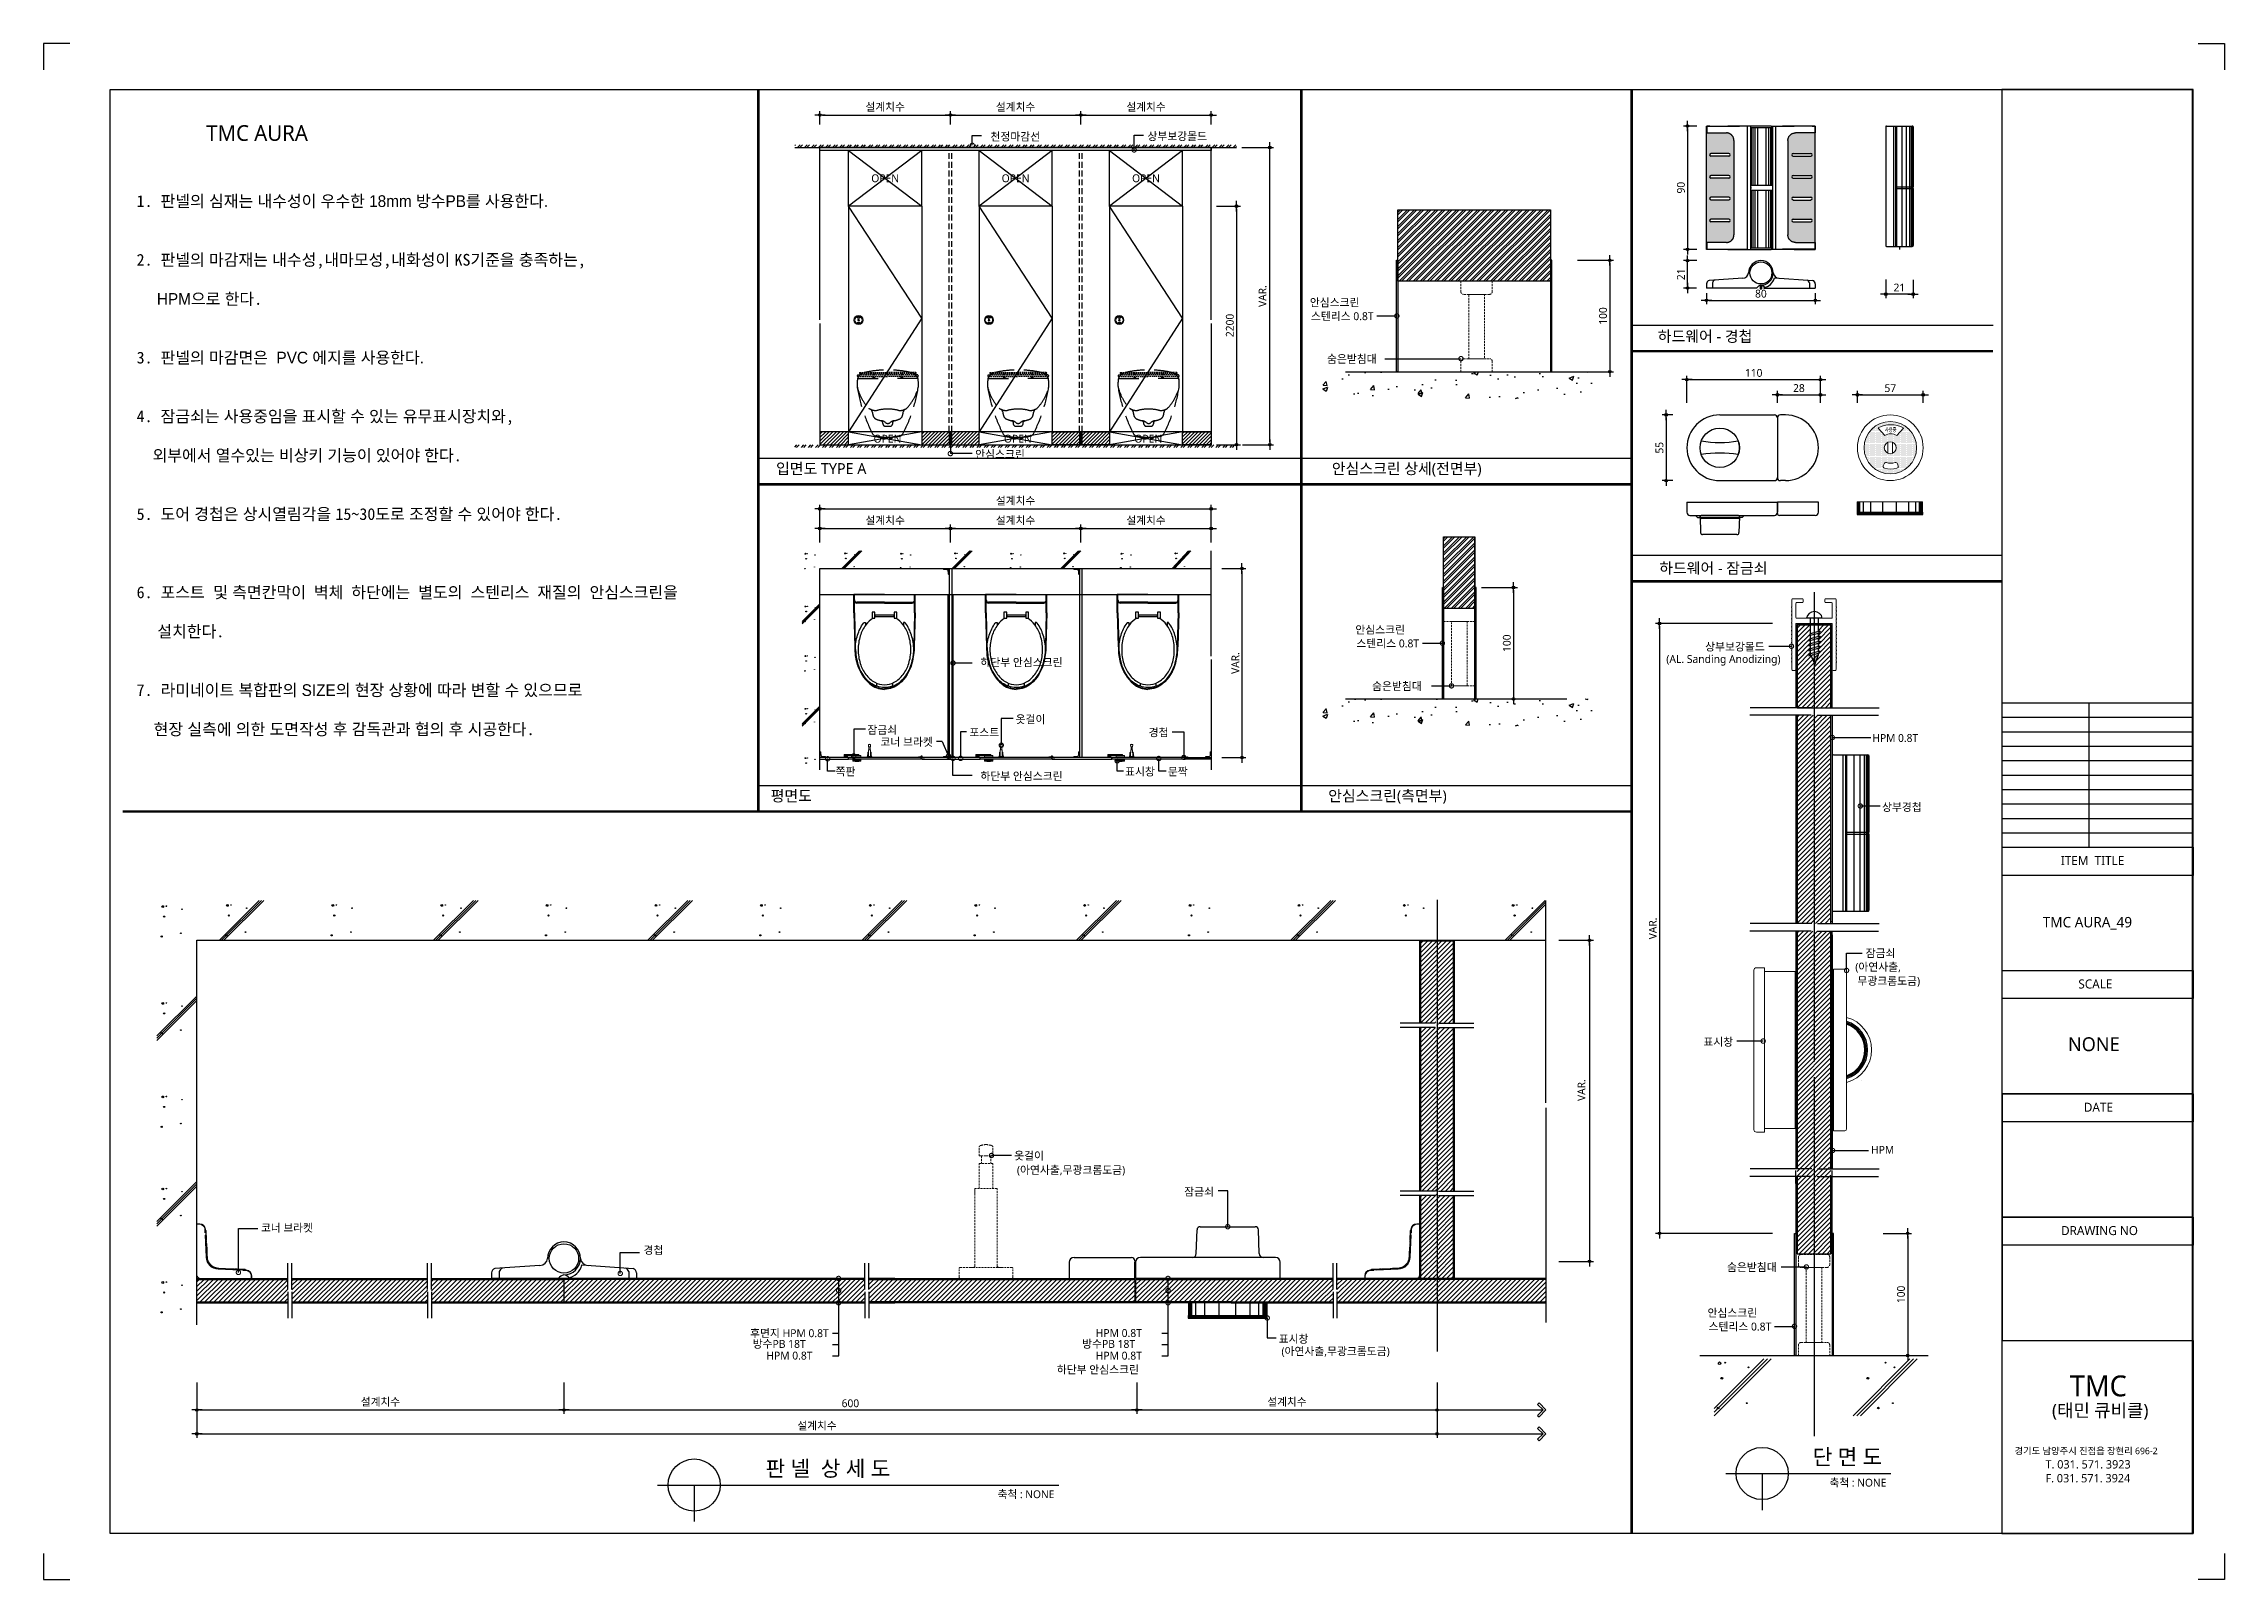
# Model space of a CAD drawing. Extents: x -256 to 8104, y -176 to 5714.
import ezdxf
from ezdxf.enums import TextEntityAlignment as Align

# ---------------------------------------------------------------- set-up
doc = ezdxf.new("R2010")
doc.units = 0
doc.header["$LTSCALE"] = 30
for name, pattern in [('CEN', [62, 60, -1, 0, -1]), ('HIDDEN', [0.375, 0.25, -0.125]), ('HIDDEN2', [4.7625, 3.175, -1.5875])]:
    doc.linetypes.add(name, pattern=pattern)
doc.layers.get('0').update_dxf_attribs({"linetype": 'CONTINUOUS'})
doc.layers.get('DEFPOINTS').update_dxf_attribs({"linetype": 'CONTINUOUS'})
for name, color, linetype in [('02---제품선', 4, 'CONTINUOUS'), ('0_toilet', 6, 'CONTINUOUS'), ('C', 2, 'CONTINUOUS'), ('curior-0Line', 252, 'CONTINUOUS'), ('DIM', 7, 'CONTINUOUS'), ('HAT', 8, 'CONTINUOUS'), ('HID', 9, 'HIDDEN'), ('jac text', 7, 'CONTINUOUS'), ('TIT', 3, 'CONTINUOUS'), ('경첩', 4, 'CONTINUOUS'), ('기타', 1, 'CONTINUOUS'), ('문자', 3, 'CONTINUOUS'), ('부자재', 4, 'CONTINUOUS'), ('상부보강몰드', 4, 'HIDDEN2'), ('옷걸이', 4, 'CONTINUOUS'), ('잠금쇠(회전형)', 4, 'CONTINUOUS'), ('중심선', 1, 'CEN'), ('치수', 1, 'CONTINUOUS'), ('판넬', 2, 'CONTINUOUS'), ('해치', 8, 'CONTINUOUS')]:
    doc.layers.add(name, color=color, linetype=linetype)
doc.styles.add('HDW', font='gulim.ttc')
doc.styles.add('돋움', font='malgun.ttf')
doc.dimstyles.new('10', dxfattribs={"dimscale": 10, "dimtxt": 3, "dimasz": 1, "dimexe": 1.5, "dimexo": 2, "dimgap": 1, "dimtad": 1, "dimdec": 0, "dimlunit": 6, "dimtxsty": '돋움', "dimblk": 'DIMDOT', "dimcen": -1, "dimdle": 1.5, "dimclrt": 3, "dimazin": 3, "dimtfac": 1, "dimtdec": 0, "dimtix": 1, "dimtmove": 2, "dimatfit": 3, "dimldrblk": 'DIMDOT', "dimarcsym": 0})
pattern_1 = [(45, (80000, -14000), (-8.980256, 8.980256), [])]

# ---------------------------------------------------------------- blocks, each defined once
blk = doc.blocks.new('DIMDOT')
at = {"linetype": 'Continuous'}
blk.add_line((-2, 0), (2, 0), dxfattribs=at)
for radius in [0.5, 0.25]:
    blk.add_circle((0, 0), radius, dxfattribs=at)
blk = doc.blocks.new('*D1313')
at = {"layer": 'DEFPOINTS', "color": 0}
for p in [(91041.7, -8440.4), (91541.7, -8384.1), (91541.7, -8440.4)]:
    blk.add_point(p, dxfattribs=at)
at = {"layer": 'DIM', "color": 0, "lineweight": -2, "ltscale": 10}
for p, q in [((91041.7, -8420.4), (91041.7, -8369.1)), ((91051.7, -8384.1), (91531.7, -8384.1)), ((91541.7, -8420.4), (91541.7, -8369.1))]:
    blk.add_line(p, q, dxfattribs=at)
at = {"layer": 'DIM', "color": 0, "lineweight": -2, "xscale": 10, "yscale": 10, "zscale": 10, "rotation": 180}
blk.add_blockref('DIMDOT', (91041.7, -8384.1), dxfattribs=at)
at = {"layer": 'DIM', "color": 0, "lineweight": -2, "xscale": 10, "yscale": 10, "zscale": 10}
blk.add_blockref('DIMDOT', (91541.7, -8384.1), dxfattribs=at)
at = {"layer": 'DIM', "color": 3, "insert": (91291.7, -8354.4), "char_height": 30, "attachment_point": 5, "style": '돋움'}
blk.add_mtext('설계치수', dxfattribs=at)
blk = doc.blocks.new('*D1314')
at = {"layer": 'DEFPOINTS', "color": 0}
for p in [(91541.7, -8440.4), (92041.7, -8384.1), (92041.7, -8440.4)]:
    blk.add_point(p, dxfattribs=at)
at = {"layer": 'DIM', "color": 0, "lineweight": -2, "ltscale": 10}
for p, q in [((91541.7, -8420.4), (91541.7, -8369.1)), ((91551.7, -8384.1), (92031.7, -8384.1)), ((92041.7, -8420.4), (92041.7, -8369.1))]:
    blk.add_line(p, q, dxfattribs=at)
at = {"layer": 'DIM', "color": 0, "lineweight": -2, "xscale": 10, "yscale": 10, "zscale": 10, "rotation": 180}
blk.add_blockref('DIMDOT', (91541.7, -8384.1), dxfattribs=at)
at = {"layer": 'DIM', "color": 0, "lineweight": -2, "xscale": 10, "yscale": 10, "zscale": 10}
blk.add_blockref('DIMDOT', (92041.7, -8384.1), dxfattribs=at)
at = {"layer": 'DIM', "color": 3, "insert": (91791.7, -8354.4), "char_height": 30, "attachment_point": 5, "style": '돋움'}
blk.add_mtext('설계치수', dxfattribs=at)
blk = doc.blocks.new('_DOTSMALL')
at = {"color": 0, "linetype": 'ByBlock', "const_width": 0.5}
blk.add_lwpolyline([(-0.0625, 0, 1), (0.0625, 0, 1)], format="xyb", close=True, dxfattribs=at)
blk = doc.blocks.new('A$C63EC304E')
at = {"layer": '치수', "color": 1, "xscale": 2.5, "yscale": 2.5, "zscale": 2.5, "rotation": 234.3098741996962}
blk.add_blockref('_DOTSMALL', (0.31, 0.31), dxfattribs=at)
blk = doc.blocks.new('A$C2BC9653E')
at = {"layer": '치수', "xscale": 0.3333333333333333, "yscale": 0.3333333333333333, "zscale": 0.3333333333333333}
blk.add_blockref('A$C63EC304E', (0, 0), dxfattribs=at)
blk = doc.blocks.new('A$C7FC71301')
at = {"layer": '치수', "rotation": 180}
blk.add_blockref('A$C2BC9653E', (0.21, 0.21), dxfattribs=at)
blk = doc.blocks.new('A$C4A20372B')
at = {"layer": '치수'}
blk.add_blockref('A$C7FC71301', (0, 0), dxfattribs=at)
blk = doc.blocks.new('A$C566469F5')
at = {"layer": '치수'}
blk.add_blockref('A$C4A20372B', (0, 0), dxfattribs=at)
blk = doc.blocks.new('A$C7E317CD4')
at = {"layer": '해치', "xscale": 2, "yscale": 2, "zscale": 2}
blk.add_blockref('A$C566469F5', (0, 0), dxfattribs=at)
blk = doc.blocks.new('A$C601D7F27')
at = {"layer": '치수'}
blk.add_blockref('A$C7E317CD4', (0, 0), dxfattribs=at)
blk = doc.blocks.new('A$C38802C08')
at = {"layer": '치수'}
blk.add_blockref('A$C601D7F27', (0, 0), dxfattribs=at)
blk = doc.blocks.new('*D1315')
at = {"layer": 'DEFPOINTS', "color": 0}
for p in [(92041.7, -8440.4), (92541.7, -8384.1), (92541.7, -8440.4)]:
    blk.add_point(p, dxfattribs=at)
at = {"layer": 'DIM', "color": 0, "lineweight": -2, "ltscale": 10}
for p, q in [((92041.7, -8420.4), (92041.7, -8369.1)), ((92051.7, -8384.1), (92531.7, -8384.1)), ((92541.7, -8420.4), (92541.7, -8369.1))]:
    blk.add_line(p, q, dxfattribs=at)
at = {"layer": 'DIM', "color": 0, "lineweight": -2, "xscale": 10, "yscale": 10, "zscale": 10, "rotation": 180}
blk.add_blockref('DIMDOT', (92041.7, -8384.1), dxfattribs=at)
at = {"layer": 'DIM', "color": 0, "lineweight": -2, "xscale": 10, "yscale": 10, "zscale": 10}
blk.add_blockref('DIMDOT', (92541.7, -8384.1), dxfattribs=at)
at = {"layer": 'DIM', "color": 3, "insert": (92291.7, -8354.4), "char_height": 30, "attachment_point": 5, "style": '돋움'}
blk.add_mtext('설계치수', dxfattribs=at)
blk = doc.blocks.new('*D1316')
at = {"layer": 'DEFPOINTS', "color": 0}
for p in [(92541.7, -8733.3), (92541.7, -9648.3), (92638.6, -9648.3)]:
    blk.add_point(p, dxfattribs=at)
at = {"layer": 'DIM', "color": 0, "lineweight": -2, "ltscale": 10}
for p, q in [((92561.7, -8733.3), (92653.6, -8733.3)), ((92638.6, -8743.3), (92638.6, -9638.3)), ((92561.7, -9648.3), (92653.6, -9648.3))]:
    blk.add_line(p, q, dxfattribs=at)
at = {"layer": 'DIM', "color": 0, "lineweight": -2, "xscale": 10, "yscale": 10, "zscale": 10}
for p, rotation in [((92638.6, -8733.3), 90), ((92638.6, -9648.3), 270)]:
    blk.add_blockref('DIMDOT', p, dxfattribs=dict(at, rotation=rotation))
at = {"layer": 'DIM', "color": 3, "insert": (92613.1, -9190.8), "char_height": 30, "attachment_point": 5, "rotation": 90, "style": '돋움'}
blk.add_mtext('2200', dxfattribs=at)
blk = doc.blocks.new('*D1317')
at = {"layer": 'DEFPOINTS', "color": 0}
for p in [(92562.7, -10123.2), (92562.7, -10848.2), (92659.6, -10848.2)]:
    blk.add_point(p, dxfattribs=at)
at = {"layer": 'DIM', "color": 0, "lineweight": -2, "ltscale": 10}
for p, q in [((92582.7, -10123.2), (92674.6, -10123.2)), ((92659.6, -10133.2), (92659.6, -10838.2)), ((92582.7, -10848.2), (92674.6, -10848.2))]:
    blk.add_line(p, q, dxfattribs=at)
at = {"layer": 'DIM', "color": 0, "lineweight": -2, "xscale": 10, "yscale": 10, "zscale": 10}
for p, rotation in [((92659.6, -10123.2), 90), ((92659.6, -10848.2), 270)]:
    blk.add_blockref('DIMDOT', p, dxfattribs=dict(at, rotation=rotation))
at = {"layer": 'DIM', "color": 3, "insert": (92634.4, -10485.7), "char_height": 30, "attachment_point": 5, "rotation": 90, "style": '돋움'}
blk.add_mtext('VAR.', dxfattribs=at)
blk = doc.blocks.new('*D1318')
at = {"layer": 'DEFPOINTS', "color": 0}
for p in [(92541.7, -9969.6), (92041.7, -10042.7), (92541.7, -10042.7)]:
    blk.add_point(p, dxfattribs=at)
at = {"layer": 'DIM', "color": 0, "lineweight": -2, "ltscale": 10}
for p, q in [((92041.7, -10022.7), (92041.7, -9954.6)), ((92051.7, -9969.6), (92531.7, -9969.6)), ((92541.7, -10022.7), (92541.7, -9954.6))]:
    blk.add_line(p, q, dxfattribs=at)
at = {"layer": 'DIM', "color": 0, "lineweight": -2, "xscale": 10, "yscale": 10, "zscale": 10, "rotation": 180}
blk.add_blockref('DIMDOT', (92041.7, -9969.6), dxfattribs=at)
at = {"layer": 'DIM', "color": 0, "lineweight": -2, "xscale": 10, "yscale": 10, "zscale": 10}
blk.add_blockref('DIMDOT', (92541.7, -9969.6), dxfattribs=at)
at = {"layer": 'DIM', "color": 3, "insert": (92291.7, -9940), "char_height": 30, "attachment_point": 5, "style": '돋움'}
blk.add_mtext('설계치수', dxfattribs=at)
blk = doc.blocks.new('*D1319')
at = {"layer": 'DEFPOINTS', "color": 0}
for p in [(92541.7, -9894.3), (91041.7, -10042.7), (92541.7, -10042.7)]:
    blk.add_point(p, dxfattribs=at)
at = {"layer": 'DIM', "color": 0, "lineweight": -2, "ltscale": 10}
for p, q in [((91041.7, -10022.7), (91041.7, -9879.3)), ((91051.7, -9894.3), (92531.7, -9894.3)), ((92541.7, -10022.7), (92541.7, -9879.3))]:
    blk.add_line(p, q, dxfattribs=at)
at = {"layer": 'DIM', "color": 0, "lineweight": -2, "xscale": 10, "yscale": 10, "zscale": 10, "rotation": 180}
blk.add_blockref('DIMDOT', (91041.7, -9894.3), dxfattribs=at)
at = {"layer": 'DIM', "color": 0, "lineweight": -2, "xscale": 10, "yscale": 10, "zscale": 10}
blk.add_blockref('DIMDOT', (92541.7, -9894.3), dxfattribs=at)
at = {"layer": 'DIM', "color": 3, "insert": (91791.7, -9864.6), "char_height": 30, "attachment_point": 5, "style": '돋움'}
blk.add_mtext('설계치수', dxfattribs=at)
blk = doc.blocks.new('*D1320')
at = {"layer": 'DEFPOINTS', "color": 0}
for p in [(92041.7, -9969.6), (91541.7, -10042.7), (92041.7, -10042.7)]:
    blk.add_point(p, dxfattribs=at)
at = {"layer": 'DIM', "color": 0, "lineweight": -2, "ltscale": 10}
for p, q in [((91541.7, -10022.7), (91541.7, -9954.6)), ((91551.7, -9969.6), (92031.7, -9969.6)), ((92041.7, -10022.7), (92041.7, -9954.6))]:
    blk.add_line(p, q, dxfattribs=at)
at = {"layer": 'DIM', "color": 0, "lineweight": -2, "xscale": 10, "yscale": 10, "zscale": 10, "rotation": 180}
blk.add_blockref('DIMDOT', (91541.7, -9969.6), dxfattribs=at)
at = {"layer": 'DIM', "color": 0, "lineweight": -2, "xscale": 10, "yscale": 10, "zscale": 10}
blk.add_blockref('DIMDOT', (92041.7, -9969.6), dxfattribs=at)
at = {"layer": 'DIM', "color": 3, "insert": (91791.7, -9940), "char_height": 30, "attachment_point": 5, "style": '돋움'}
blk.add_mtext('설계치수', dxfattribs=at)
blk = doc.blocks.new('*D1321')
at = {"layer": 'DEFPOINTS', "color": 0}
for p in [(91541.7, -9969.6), (91041.7, -10042.7), (91541.7, -10042.7)]:
    blk.add_point(p, dxfattribs=at)
at = {"layer": 'DIM', "color": 0, "lineweight": -2, "ltscale": 10}
for p, q in [((91041.7, -10022.7), (91041.7, -9954.6)), ((91051.7, -9969.6), (91531.7, -9969.6)), ((91541.7, -10022.7), (91541.7, -9954.6))]:
    blk.add_line(p, q, dxfattribs=at)
at = {"layer": 'DIM', "color": 0, "lineweight": -2, "xscale": 10, "yscale": 10, "zscale": 10, "rotation": 180}
blk.add_blockref('DIMDOT', (91041.7, -9969.6), dxfattribs=at)
at = {"layer": 'DIM', "color": 0, "lineweight": -2, "xscale": 10, "yscale": 10, "zscale": 10}
blk.add_blockref('DIMDOT', (91541.7, -9969.6), dxfattribs=at)
at = {"layer": 'DIM', "color": 3, "insert": (91291.7, -9940), "char_height": 30, "attachment_point": 5, "style": '돋움'}
blk.add_mtext('설계치수', dxfattribs=at)
blk = doc.blocks.new('*D1322')
at = {"layer": 'DEFPOINTS', "color": 0}
for p in [(88653.4, -13224.5), (90060.5, -13224.5), (90060.5, -13350.2)]:
    blk.add_point(p, dxfattribs=at)
at = {"layer": 'DIM', "color": 0, "lineweight": -2, "ltscale": 10}
for p, q in [((88653.4, -13244.5), (88653.4, -13365.2)), ((90060.5, -13244.5), (90060.5, -13365.2)), ((88663.4, -13350.2), (90050.5, -13350.2))]:
    blk.add_line(p, q, dxfattribs=at)
at = {"layer": 'DIM', "color": 0, "lineweight": -2, "xscale": 10, "yscale": 10, "zscale": 10, "rotation": 180}
blk.add_blockref('DIMDOT', (88653.4, -13350.2), dxfattribs=at)
at = {"layer": 'DIM', "color": 0, "lineweight": -2, "xscale": 10, "yscale": 10, "zscale": 10}
blk.add_blockref('DIMDOT', (90060.5, -13350.2), dxfattribs=at)
at = {"layer": 'DIM', "color": 3, "insert": (89357, -13320.5), "char_height": 30, "attachment_point": 5, "style": '돋움'}
blk.add_mtext('설계치수', dxfattribs=at)
blk = doc.blocks.new('*D1323')
at = {"layer": 'DEFPOINTS', "color": 0}
for p in [(88653.4, -13224.5), (93407.3, -13224.5), (93407.3, -13441.7)]:
    blk.add_point(p, dxfattribs=at)
at = {"layer": 'DIM', "color": 0, "lineweight": -2, "ltscale": 10}
for p, q in [((88653.4, -13244.5), (88653.4, -13456.7)), ((93407.3, -13244.5), (93407.3, -13456.7)), ((88663.4, -13441.7), (93397.3, -13441.7))]:
    blk.add_line(p, q, dxfattribs=at)
at = {"layer": 'DIM', "color": 0, "lineweight": -2, "xscale": 10, "yscale": 10, "zscale": 10, "rotation": 180}
blk.add_blockref('DIMDOT', (88653.4, -13441.7), dxfattribs=at)
at = {"layer": 'DIM', "color": 0, "lineweight": -2, "xscale": 10, "yscale": 10, "zscale": 10}
blk.add_blockref('DIMDOT', (93407.3, -13441.7), dxfattribs=at)
at = {"layer": 'DIM', "color": 3, "insert": (91030.4, -13412), "char_height": 30, "attachment_point": 5, "style": '돋움'}
blk.add_mtext('설계치수', dxfattribs=at)
blk = doc.blocks.new('*D1324')
at = {"layer": 'DEFPOINTS', "color": 0}
for p in [(92256.5, -13224.5), (93407.3, -13224.5), (93407.3, -13350.2)]:
    blk.add_point(p, dxfattribs=at)
at = {"layer": 'DIM', "color": 0, "lineweight": -2, "ltscale": 10}
for p, q in [((92256.5, -13244.5), (92256.5, -13365.2)), ((93407.3, -13244.5), (93407.3, -13365.2)), ((92266.5, -13350.2), (93397.3, -13350.2))]:
    blk.add_line(p, q, dxfattribs=at)
at = {"layer": 'DIM', "color": 0, "lineweight": -2, "xscale": 10, "yscale": 10, "zscale": 10, "rotation": 180}
blk.add_blockref('DIMDOT', (92256.5, -13350.2), dxfattribs=at)
at = {"layer": 'DIM', "color": 0, "lineweight": -2, "xscale": 10, "yscale": 10, "zscale": 10}
blk.add_blockref('DIMDOT', (93407.3, -13350.2), dxfattribs=at)
at = {"layer": 'DIM', "color": 3, "insert": (92831.9, -13320.5), "char_height": 30, "attachment_point": 5, "style": '돋움'}
blk.add_mtext('설계치수', dxfattribs=at)
blk = doc.blocks.new('*D1325')
at = {"layer": 'DEFPOINTS', "color": 0}
for p in [(90060.5, -13224.5), (92256.5, -13224.5), (92256.5, -13350.2)]:
    blk.add_point(p, dxfattribs=at)
at = {"layer": 'DIM', "color": 0, "lineweight": -2, "ltscale": 10}
for p, q in [((90060.5, -13244.5), (90060.5, -13365.2)), ((92256.5, -13244.5), (92256.5, -13365.2)), ((90070.5, -13350.2), (92246.5, -13350.2))]:
    blk.add_line(p, q, dxfattribs=at)
at = {"layer": 'DIM', "color": 0, "lineweight": -2, "xscale": 10, "yscale": 10, "zscale": 10, "rotation": 180}
blk.add_blockref('DIMDOT', (90060.5, -13350.2), dxfattribs=at)
at = {"layer": 'DIM', "color": 0, "lineweight": -2, "xscale": 10, "yscale": 10, "zscale": 10}
blk.add_blockref('DIMDOT', (92256.5, -13350.2), dxfattribs=at)
at = {"layer": 'DIM', "color": 3, "insert": (91158.5, -13324.7), "char_height": 30, "attachment_point": 5, "style": '돋움'}
blk.add_mtext('600', dxfattribs=at)
blk = doc.blocks.new('A$C06B31977')
for p, q in [((1.26, 11.06), (1.26, 21.17)), ((1.26, 10.11), (1.26, 0))]:
    blk.add_line(p, q)
blk = doc.blocks.new('*D1326')
at = {"layer": 'DEFPOINTS', "color": 0}
for p in [(93854.1, -11548.8), (93854.1, -12780.2), (93992, -12780.2)]:
    blk.add_point(p, dxfattribs=at)
at = {"layer": 'DIM', "color": 0, "lineweight": -2, "ltscale": 10}
for p, q in [((93874.1, -11548.8), (94007, -11548.8)), ((93992, -11558.8), (93992, -12770.2)), ((93874.1, -12780.2), (94007, -12780.2))]:
    blk.add_line(p, q, dxfattribs=at)
at = {"layer": 'DIM', "color": 0, "lineweight": -2, "xscale": 10, "yscale": 10, "zscale": 10}
for p, rotation in [((93992, -11548.8), 90), ((93992, -12780.2), 270)]:
    blk.add_blockref('DIMDOT', p, dxfattribs=dict(at, rotation=rotation))
at = {"layer": 'DIM', "color": 3, "insert": (93961.2, -12123.6), "char_height": 30, "attachment_point": 5, "rotation": 90, "style": '돋움'}
blk.add_mtext('VAR.', dxfattribs=at)
blk = doc.blocks.new('A$C13EB2441')
for p, q in [((0.84, 7.37), (0.84, 14.11)), ((0.84, 6.74), (0.84, 0))]:
    blk.add_line(p, q)
blk = doc.blocks.new('*D1327')
at = {"layer": 'DEFPOINTS', "color": 0}
for p in [(94877.2, -9398.7), (94365.2, -9507.3), (94877.2, -9507.3)]:
    blk.add_point(p, dxfattribs=at)
at = {"layer": 'DIM', "color": 0, "lineweight": -2, "ltscale": 10}
for p, q in [((94365.2, -9487.3), (94365.2, -9383.7)), ((94375.2, -9398.7), (94867.2, -9398.7)), ((94877.2, -9487.3), (94877.2, -9383.7))]:
    blk.add_line(p, q, dxfattribs=at)
at = {"layer": 'DIM', "color": 0, "lineweight": -2, "xscale": 10, "yscale": 10, "zscale": 10, "rotation": 180}
blk.add_blockref('DIMDOT', (94365.2, -9398.7), dxfattribs=at)
at = {"layer": 'DIM', "color": 0, "lineweight": -2, "xscale": 10, "yscale": 10, "zscale": 10}
blk.add_blockref('DIMDOT', (94877.2, -9398.7), dxfattribs=at)
at = {"layer": 'DIM', "color": 3, "insert": (94621.2, -9373.1), "char_height": 30, "attachment_point": 5, "style": '돋움'}
blk.add_mtext('110', dxfattribs=at)
blk = doc.blocks.new('*D1328')
at = {"layer": 'DEFPOINTS', "color": 0}
for p in [(94712.2, -9507.3), (94877.2, -9456.7), (94877.2, -9507.3)]:
    blk.add_point(p, dxfattribs=at)
at = {"layer": 'DIM', "color": 0, "lineweight": -2, "ltscale": 10}
for p, q in [((94712.2, -9487.3), (94712.2, -9441.7)), ((94877.2, -9487.3), (94877.2, -9441.7)), ((94722.2, -9456.7), (94867.2, -9456.7))]:
    blk.add_line(p, q, dxfattribs=at)
at = {"layer": 'DIM', "color": 0, "lineweight": -2, "xscale": 10, "yscale": 10, "zscale": 10, "rotation": 180}
blk.add_blockref('DIMDOT', (94712.2, -9456.7), dxfattribs=at)
at = {"layer": 'DIM', "color": 0, "lineweight": -2, "xscale": 10, "yscale": 10, "zscale": 10}
blk.add_blockref('DIMDOT', (94877.2, -9456.7), dxfattribs=at)
at = {"layer": 'DIM', "color": 3, "insert": (94794.7, -9431.2), "char_height": 30, "attachment_point": 5, "style": '돋움'}
blk.add_mtext('28', dxfattribs=at)
blk = doc.blocks.new('*D1329')
at = {"layer": 'DEFPOINTS', "color": 0}
for p in [(95018.9, -9507.3), (95270.9, -9456.7), (95270.9, -9507.3)]:
    blk.add_point(p, dxfattribs=at)
at = {"layer": 'DIM', "color": 0, "lineweight": -2, "ltscale": 10}
for p, q in [((95018.9, -9487.3), (95018.9, -9441.7)), ((95270.9, -9487.3), (95270.9, -9441.7)), ((95028.9, -9456.7), (95260.9, -9456.7))]:
    blk.add_line(p, q, dxfattribs=at)
at = {"layer": 'DIM', "color": 0, "lineweight": -2, "xscale": 10, "yscale": 10, "zscale": 10, "rotation": 180}
blk.add_blockref('DIMDOT', (95018.9, -9456.7), dxfattribs=at)
at = {"layer": 'DIM', "color": 0, "lineweight": -2, "xscale": 10, "yscale": 10, "zscale": 10}
blk.add_blockref('DIMDOT', (95270.9, -9456.7), dxfattribs=at)
at = {"layer": 'DIM', "color": 3, "insert": (95144.9, -9431.4), "char_height": 30, "attachment_point": 5, "style": '돋움'}
blk.add_mtext('57', dxfattribs=at)
blk = doc.blocks.new('*D1330')
at = {"layer": 'DEFPOINTS', "color": 0}
for p in [(94422.8, -8426), (94367.8, -8899.1), (94422.8, -8899.1)]:
    blk.add_point(p, dxfattribs=at)
at = {"layer": 'DIM', "color": 0, "lineweight": -2, "ltscale": 10}
for p, q in [((94402.8, -8426), (94352.8, -8426)), ((94367.8, -8436), (94367.8, -8889.1)), ((94402.8, -8899.1), (94352.8, -8899.1))]:
    blk.add_line(p, q, dxfattribs=at)
at = {"layer": 'DIM', "color": 0, "lineweight": -2, "xscale": 10, "yscale": 10, "zscale": 10}
for p, rotation in [((94367.8, -8426), 90), ((94367.8, -8899.1), 270)]:
    blk.add_blockref('DIMDOT', p, dxfattribs=dict(at, rotation=rotation))
at = {"layer": 'DIM', "color": 3, "insert": (94342.3, -8662.5), "char_height": 30, "attachment_point": 5, "rotation": 90, "style": '돋움'}
blk.add_mtext('90', dxfattribs=at)
blk = doc.blocks.new('*D1331')
at = {"layer": 'DEFPOINTS', "color": 0}
for p in [(94440.4, -9047.3), (94857.5, -9047.3), (94857.5, -9094.7)]:
    blk.add_point(p, dxfattribs=at)
at = {"layer": 'DIM', "color": 0, "lineweight": -2, "ltscale": 10}
for p, q in [((94440.4, -9067.3), (94440.4, -9109.7)), ((94450.4, -9094.7), (94847.5, -9094.7)), ((94857.5, -9067.3), (94857.5, -9109.7))]:
    blk.add_line(p, q, dxfattribs=at)
at = {"layer": 'DIM', "color": 0, "lineweight": -2, "xscale": 10, "yscale": 10, "zscale": 10, "rotation": 180}
blk.add_blockref('DIMDOT', (94440.4, -9094.7), dxfattribs=at)
at = {"layer": 'DIM', "color": 0, "lineweight": -2, "xscale": 10, "yscale": 10, "zscale": 10}
blk.add_blockref('DIMDOT', (94857.5, -9094.7), dxfattribs=at)
at = {"layer": 'DIM', "color": 3, "insert": (94648.9, -9069.2), "char_height": 30, "attachment_point": 5, "style": '돋움'}
blk.add_mtext('80', dxfattribs=at)
blk = doc.blocks.new('*D1332')
at = {"layer": 'DEFPOINTS', "color": 0}
for p in [(94367.8, -8942.3), (94422.8, -8942.3), (94422.1, -9047.3)]:
    blk.add_point(p, dxfattribs=at)
at = {"layer": 'DIM', "color": 0, "lineweight": -2, "ltscale": 10}
for p, q in [((94402.8, -8942.3), (94352.8, -8942.3)), ((94367.8, -9037.3), (94367.8, -8952.3)), ((94402.1, -9047.3), (94352.8, -9047.3))]:
    blk.add_line(p, q, dxfattribs=at)
at = {"layer": 'DIM', "color": 0, "lineweight": -2, "xscale": 10, "yscale": 10, "zscale": 10}
for p, rotation in [((94367.8, -8942.3), 90), ((94367.8, -9047.3), 270)]:
    blk.add_blockref('DIMDOT', p, dxfattribs=dict(at, rotation=rotation))
at = {"layer": 'DIM', "color": 3, "insert": (94342.5, -8994.8), "char_height": 30, "attachment_point": 5, "rotation": 90, "style": '돋움'}
blk.add_mtext('21', dxfattribs=at)
blk = doc.blocks.new('*D1333')
at = {"layer": 'DEFPOINTS', "color": 0}
for p in [(95127.3, -8995.1), (95232.3, -8995.9), (95127.3, -9070.8)]:
    blk.add_point(p, dxfattribs=at)
at = {"layer": 'DIM', "color": 0, "lineweight": -2, "ltscale": 10}
for p, q in [((95127.3, -9015.1), (95127.3, -9085.8)), ((95232.3, -9015.9), (95232.3, -9085.8)), ((95222.3, -9070.8), (95137.3, -9070.8))]:
    blk.add_line(p, q, dxfattribs=at)
at = {"layer": 'DIM', "color": 0, "lineweight": -2, "xscale": 10, "yscale": 10, "zscale": 10, "rotation": 180}
blk.add_blockref('DIMDOT', (95127.3, -9070.8), dxfattribs=at)
at = {"layer": 'DIM', "color": 0, "lineweight": -2, "xscale": 10, "yscale": 10, "zscale": 10}
blk.add_blockref('DIMDOT', (95232.3, -9070.8), dxfattribs=at)
at = {"layer": 'DIM', "color": 3, "insert": (95179.8, -9045.5), "char_height": 30, "attachment_point": 5, "style": '돋움'}
blk.add_mtext('21', dxfattribs=at)
blk = doc.blocks.new('A$C10E41893')
at = {"layer": '부자재'}
for p, q in [((6, 0), (6, 196)), ((123, 196), (6, 196)), ((123, 192), (6, 192)), ((55, 0), (55, 177)), ((61, 0), (61, 177)), ((6, 0), (6, -196)), ((55, 0), (55, -177)), ((61, 0), (61, -177)), ((123, -192), (6, -192)), ((123, -196), (6, -196))]:
    blk.add_line(p, q, dxfattribs=at)
for points in [[(123, 196, -0.012538), (123, 196), (335, 190, -0.055395), (445, 175, -0.154276), (577, 93, -0.179504), (612, 0, -0.179504)], [(123, 192, -0.012538), (123, 192), (335, 187, -0.055395), (444, 172, -0.154276), (574, 91, -0.179504), (608, 0, -0.179504)], [(157, -72, 0.089162), (200, -119, 0.085733), (270, -155, 0.075373), (359, -168, 0.075373), (447, -155, 0.085733), (517, -119, 0.106084), (567, -62, 0.126931), (583, 0, 0.126931), (567, 62, 0.106084), (517, 119, 0.085733), (447, 155, 0.075373), (359, 168, 0.075373), (270, 155, 0.085733), (200, 119, 0.089162), (157, 72)], [(572, 51), (589, 51), (589, 60, 0.021185), (583, 71, 0.106084), (528, 134, 0.085733), (453, 172, 0.075373), (359, 187, 0.075373), (265, 172, 0.085733), (189, 134, 0.007337), (184, 130), (184, 122), (205, 122)], [(123, -196, 0.012538), (123, -196), (335, -190, 0.055395), (445, -175, 0.154276), (577, -93, 0.179504), (612, 0, 0.179504)], [(123, -192, 0.012538), (123, -192), (335, -187, 0.055395), (444, -172, 0.154276), (574, -91, 0.179504), (608, 0, 0.179504)], [(589, -51, 0.090214), (598, 0, 0.090214), (589, 51, 0.106084)], [(572, -51), (589, -51), (589, -60, -0.021185), (583, -71, -0.106084), (528, -134, -0.085733), (453, -172, -0.075373), (359, -187, -0.075373), (265, -172, -0.085733), (189, -134, -0.007337), (184, -130), (184, -122), (205, -122)]]:
    blk.add_lwpolyline(points, format="xyb", dxfattribs=at)
blk.add_lwpolyline([(138, -61), (119, -61), (119, -79), (157, -79), (157, -61), (138, -61), (147, -61), (147, 61), (138, 61), (157, 61), (157, 79), (119, 79), (119, 61), (138, 61), (138, -61), (119, -61)], dxfattribs=at)
for centre, start, end in [((40, 177), 0, 90), ((46, 177), 0, 90), ((40, -177), 270, 0), ((46, -177), 270, 0)]:
    blk.add_arc(centre, 15, start, end, dxfattribs=at)
blk = doc.blocks.new('A$C460A2A32')
at = {"color": 0}
for p, q in [((3, 20), (0, 16)), ((3, 20), (9, 20)), ((4, 10), (162, 10)), ((9, 20), (162, 20)), ((13, 32), (11, 30)), ((13, 32), (162, 32)), ((13, 27), (162, 27)), ((312, 32), (162, 32)), ((312, 27), (162, 27)), ((316, 20), (162, 20)), ((321, 10), (162, 10)), ((312, 32), (313, 30)), ((322, 20), (316, 20)), ((322, 20), (324, 16))]:
    blk.add_line(p, q, dxfattribs=at)
for centre, radius, start, end in [((4, 14), 4, 150.0107, 270), ((13, 29), 2, 135, 270), ((109, 28), 26, 182.6717, 198.4118), ((109, 10), 26, 180, 202.6199), ((107, 28), 23, 183.0205, 200.9186), ((107, 10), 23, 180, 205.7715), ((69, 10), 23, 334.2285, 0), ((69, 28), 23, 339.0814, 356.9795), ((67, 10), 26, 337.3801, 0), ((67, 28), 26, 341.5882, 357.3283), ((257, 10), 26, 180, 202.6199), ((257, 28), 26, 182.6717, 198.4118), ((256, 28), 23, 183.0205, 200.9186), ((256, 10), 23, 180, 205.7715), ((217, 10), 23, 334.2285, 0), ((217, 28), 23, 339.0814, 356.9795), ((216, 28), 26, 341.5882, 357.3283), ((216, 10), 26, 337.3801, 0), ((312, 29), 2, 270, 45), ((321, 14), 4, 270, 29.9893)]:
    blk.add_arc(centre, radius, start, end, dxfattribs=at)
blk = doc.blocks.new('*D1334')
at = {"layer": 'DEFPOINTS', "color": 0}
for p in [(94330.9, -9533.9), (94285.2, -9785.9), (94330.9, -9785.9)]:
    blk.add_point(p, dxfattribs=at)
at = {"layer": 'DIM', "color": 0, "lineweight": -2, "ltscale": 10}
for p, q in [((94310.9, -9533.9), (94270.2, -9533.9)), ((94285.2, -9543.9), (94285.2, -9775.9)), ((94310.9, -9785.9), (94270.2, -9785.9))]:
    blk.add_line(p, q, dxfattribs=at)
at = {"layer": 'DIM', "color": 0, "lineweight": -2, "xscale": 10, "yscale": 10, "zscale": 10}
for p, rotation in [((94285.2, -9533.9), 90), ((94285.2, -9785.9), 270)]:
    blk.add_blockref('DIMDOT', p, dxfattribs=dict(at, rotation=rotation))
at = {"layer": 'DIM', "color": 3, "insert": (94259.9, -9659.9), "char_height": 30, "attachment_point": 5, "rotation": 90, "style": '돋움'}
blk.add_mtext('55', dxfattribs=at)
blk = doc.blocks.new('*D1335')
at = {"layer": 'DEFPOINTS', "color": 0}
for p in [(94712.9, -10333.9), (94260.1, -12672.9), (94712.9, -12672.9)]:
    blk.add_point(p, dxfattribs=at)
at = {"layer": 'DIM', "color": 0, "lineweight": -2, "ltscale": 10}
for p, q in [((94692.9, -10333.9), (94245.1, -10333.9)), ((94260.1, -10343.9), (94260.1, -12662.9)), ((94692.9, -12672.9), (94245.1, -12672.9))]:
    blk.add_line(p, q, dxfattribs=at)
at = {"layer": 'DIM', "color": 0, "lineweight": -2, "xscale": 10, "yscale": 10, "zscale": 10}
for p, rotation in [((94260.1, -10333.9), 90), ((94260.1, -12672.9), 270)]:
    blk.add_blockref('DIMDOT', p, dxfattribs=dict(at, rotation=rotation))
at = {"layer": 'DIM', "color": 3, "insert": (94234.8, -11503.4), "char_height": 30, "attachment_point": 5, "rotation": 90, "style": '돋움'}
blk.add_mtext('VAR.', dxfattribs=at)
blk = doc.blocks.new('*D1336')
at = {"layer": 'DEFPOINTS', "color": 0}
for p in [(95097.3, -12672.8), (95097.3, -13141.1), (95211.6, -13141.1)]:
    blk.add_point(p, dxfattribs=at)
at = {"layer": 'DIM', "color": 0, "lineweight": -2, "ltscale": 10}
for p, q in [((95117.3, -12672.8), (95226.6, -12672.8)), ((95211.6, -12682.8), (95211.6, -13131.1)), ((95117.3, -13141.1), (95226.6, -13141.1))]:
    blk.add_line(p, q, dxfattribs=at)
at = {"layer": 'DIM', "color": 0, "lineweight": -2, "xscale": 10, "yscale": 10, "zscale": 10}
for p, rotation in [((95211.6, -12672.8), 90), ((95211.6, -13141.1), 270)]:
    blk.add_blockref('DIMDOT', p, dxfattribs=dict(at, rotation=rotation))
at = {"layer": 'DIM', "color": 3, "insert": (95186, -12907), "char_height": 30, "attachment_point": 5, "rotation": 90, "style": '돋움'}
blk.add_mtext('100', dxfattribs=at)
blk = doc.blocks.new('*D1337')
at = {"layer": 'DEFPOINTS', "color": 0}
for p in [(93557.7, -10195.8), (93557.7, -10623.3), (93700.6, -10623.3)]:
    blk.add_point(p, dxfattribs=at)
at = {"layer": 'DIM', "color": 0, "lineweight": -2, "ltscale": 10}
for p, q in [((93577.7, -10195.8), (93715.6, -10195.8)), ((93700.6, -10205.8), (93700.6, -10613.3)), ((93577.7, -10623.3), (93715.6, -10623.3))]:
    blk.add_line(p, q, dxfattribs=at)
at = {"layer": 'DIM', "color": 0, "lineweight": -2, "xscale": 10, "yscale": 10, "zscale": 10}
for p, rotation in [((93700.6, -10195.8), 90), ((93700.6, -10623.3), 270)]:
    blk.add_blockref('DIMDOT', p, dxfattribs=dict(at, rotation=rotation))
at = {"layer": 'DIM', "color": 3, "insert": (93675, -10409.5), "char_height": 30, "attachment_point": 5, "rotation": 90, "style": '돋움'}
blk.add_mtext('100', dxfattribs=at)
blk = doc.blocks.new('*D1338')
at = {"layer": 'DEFPOINTS', "color": 0}
for p in [(93926.4, -8940.9), (93926.4, -9368.3), (94069.3, -9368.3)]:
    blk.add_point(p, dxfattribs=at)
at = {"layer": 'DIM', "color": 0, "lineweight": -2, "ltscale": 10}
for p, q in [((93946.4, -8940.9), (94084.3, -8940.9)), ((94069.3, -8950.9), (94069.3, -9358.3)), ((93946.4, -9368.3), (94084.3, -9368.3))]:
    blk.add_line(p, q, dxfattribs=at)
at = {"layer": 'DIM', "color": 0, "lineweight": -2, "xscale": 10, "yscale": 10, "zscale": 10}
for p, rotation in [((94069.3, -8940.9), 90), ((94069.3, -9368.3), 270)]:
    blk.add_blockref('DIMDOT', p, dxfattribs=dict(at, rotation=rotation))
at = {"layer": 'DIM', "color": 3, "insert": (94043.7, -9154.6), "char_height": 30, "attachment_point": 5, "rotation": 90, "style": '돋움'}
blk.add_mtext('100', dxfattribs=at)
blk = doc.blocks.new('*D1339')
at = {"layer": 'DEFPOINTS', "color": 0}
for p in [(92638.6, -8508.5), (92766, -8508.5), (92641.1, -9648.3)]:
    blk.add_point(p, dxfattribs=at)
at = {"layer": 'DIM', "color": 0, "lineweight": -2, "ltscale": 10}
for p, q in [((92658.6, -8508.5), (92781, -8508.5)), ((92766, -9638.3), (92766, -8518.5)), ((92661.1, -9648.3), (92781, -9648.3))]:
    blk.add_line(p, q, dxfattribs=at)
at = {"layer": 'DIM', "color": 0, "lineweight": -2, "xscale": 10, "yscale": 10, "zscale": 10}
for p, rotation in [((92766, -8508.5), 90), ((92766, -9648.3), 270)]:
    blk.add_blockref('DIMDOT', p, dxfattribs=dict(at, rotation=rotation))
at = {"layer": 'DIM', "color": 3, "insert": (92738.7, -9078.4), "char_height": 30, "attachment_point": 5, "rotation": 90, "style": '돋움'}
blk.add_mtext('VAR.', dxfattribs=at)
blk = doc.blocks.new('AURA_49', base_point=(88321.5, -13824.2))
h = blk.add_hatch()
h.set_pattern_fill('ANSI31', color=3, scale=3, angle=180)
h.set_pattern_definition([(225, (88360, -14000), (6.735192, -6.735192), [])])
h.paths.add_polyline_path([(91151.7, -9598.3), (91041.7, -9598.3), (91041.7, -9648.3), (91151.7, -9648.3)])
h.paths.add_polyline_path([(91536.7, -9598.3), (91431.7, -9598.3), (91431.7, -9648.3), (91536.7, -9648.3)])
h.paths.add_polyline_path([(91651.7, -9598.3), (91546.7, -9598.3), (91546.7, -9648.3), (91651.7, -9648.3)])
h.paths.add_polyline_path([(92036.7, -9598.3), (91931.7, -9598.3), (91931.7, -9648.3), (92036.7, -9648.3)])
h.paths.add_polyline_path([(92151.7, -9598.3), (92046.7, -9598.3), (92046.7, -9648.3), (92151.7, -9648.3)])
h.paths.add_polyline_path([(92541.7, -9598.3), (92431.7, -9598.3), (92431.7, -9648.3), (92541.7, -9648.3)])
h = blk.add_hatch()
h.set_pattern_fill('ANSI31', color=2, style=0)
h.set_pattern_definition([(45, (88360, -14000), (-2.245064, 2.245064), [])])
h.paths.add_polyline_path([(91546.7, -9598.3), (91536.7, -9598.3), (91536.7, -9648.3), (91546.7, -9648.3)])
h = blk.add_hatch()
h.set_pattern_fill('ANSI31', color=2, style=0)
h.set_pattern_definition([(45, (88860, -14000), (-2.245064, 2.245064), [])])
h.paths.add_polyline_path([(92046.7, -9598.3), (92036.7, -9598.3), (92036.7, -9648.3), (92046.7, -9648.3)])
h = blk.add_hatch()
h.set_pattern_fill('ANSI31', color=2, style=0)
h.set_pattern_definition([(45, (91538.1663, -12160.0106), (-2.245064, 2.245064), [])])
h.paths.add_polyline_path([(93432.7, -10195.8), (93427.7, -10195.8), (93427.7, -10407.5, -1), (93427.7, -10411.6), (93427.7, -10623.3), (93432.7, -10623.3)])
h.paths.add_polyline_path([(93557.7, -10411.6, -1), (93557.7, -10407.5), (93557.7, -10195.8), (93552.7, -10195.8), (93552.7, -10623.3), (93557.7, -10623.3)])
at = {"layer": 'HAT'}
h = blk.add_hatch(dxfattribs=at)
h.set_pattern_fill('ANSI32', color=256, scale=2, style=0)
h.set_pattern_definition([(45, (79705.63, -14141.476), (-13.470384, 13.470384), []), (45, (79714.61, -14141.476), (-13.470384, 13.470384), [])])
h.paths.add_polyline_path([(90945, -8498.5), (92638.6, -8498.5), (92638.6, -8508.5), (90945, -8508.5)])
h = blk.add_hatch(dxfattribs=at)
h.set_pattern_fill('ANSI32', color=256, scale=2, style=0)
h.set_pattern_definition([(45, (80000, -14000), (-13.470384, 13.470384), []), (45, (80008.98, -14000), (-13.470384, 13.470384), [])])
h.paths.add_polyline_path([(93256.9, -8747.1), (93842.3, -8747.1), (93842.3, -9021.7), (93256.9, -9021.7)])
h = blk.add_hatch(dxfattribs=at)
h.set_pattern_fill('ANSI32', color=256, scale=2, style=0)
h.set_pattern_definition([(45, (79705.63, -13959.496), (-13.470384, 13.470384), []), (45, (79714.61, -13959.496), (-13.470384, 13.470384), [])])
h.paths.add_polyline_path([(90945, -9658.7), (92638.6, -9658.7), (92638.6, -9648.7), (90945, -9648.7)])
h = blk.add_hatch(dxfattribs=at)
h.set_pattern_fill('ANSI32', color=256, scale=2, style=0)
h.set_pattern_definition([(45, (88351.317, -14000), (-13.470384, 13.470384), []), (45, (88360.298, -14000), (-13.470384, 13.470384), [])])
h.paths.add_polyline_path([(93552.7, -10002), (93432.7, -10002), (93432.7, -10276.6), (93552.7, -10276.6), (93552.7, -10195.8)])
at = {"layer": 'HAT', "transparency": 33554687}
h = blk.add_hatch(dxfattribs=at)
h.set_pattern_fill('ANSI31', color=256, scale=4, style=0)
h.set_pattern_definition(pattern_1)
h.paths.add_polyline_path([(94787.6, -10656.9), (94844, -10656.9), (94852.6, -10656.9), (94852.6, -10452.2), (94832.5, -10457.6), (94839.1, -10448.8), (94839.1, -10436.6), (94832.5, -10438.3), (94839, -10429.6), (94839.1, -10429.6), (94839.1, -10417.3), (94832.4, -10419.1), (94839, -10410.3), (94839.1, -10410.3), (94839.1, -10398), (94832.4, -10399.8), (94838.9, -10391.1), (94839.1, -10391), (94839.1, -10378.8), (94832.3, -10380.6), (94838.9, -10371.8), (94839.1, -10371.8), (94839.1, -10338.9), (94787.6, -10338.9)])
h.paths.add_polyline_path([(94866.2, -10656.9), (94917.6, -10656.9), (94917.6, -10338.9), (94869.1, -10338.9), (94869.1, -10363.8), (94875.6, -10362.1), (94869.1, -10370.8), (94869.1, -10383.1), (94875.6, -10381.3), (94869.1, -10390.1), (94869.1, -10390.1), (94869.1, -10402.3), (94875.7, -10400.6), (94869.2, -10409.3), (94869.1, -10409.3), (94869.1, -10421.6), (94875.7, -10419.8), (94869.2, -10428.6), (94869.1, -10428.6), (94869.1, -10440.8), (94875.8, -10439.1), (94869.3, -10447.8), (94869.1, -10447.9), (94869.1, -10454.4), (94855.1, -10491), (94852.6, -10485.2), (94852.6, -10656.9)])
at = {"layer": 'HAT'}
h = blk.add_hatch(dxfattribs=at)
h.set_pattern_fill('ANSI31', color=256, scale=4, style=0)
h.set_pattern_definition(pattern_1)
edge = h.paths.add_edge_path()
edge.add_line((94917.6, -10734.6), (94858.2, -10734.6))
edge.add_arc((94856.1, -10734.6), 2.08, -54.30987, 0, ccw=False)
edge.add_arc((94856.1, -10734.6), 2.08, 125.69013, 305.69013, ccw=False)
edge.add_arc((94856.1, -10734.6), 2.08, 0, 125.69013, ccw=False)
edge.add_line((94858.2, -10734.6), (94917.6, -10734.6))
edge.add_line((94917.6, -10734.6), (94917.6, -10685.9))
edge.add_line((94917.6, -10685.9), (94907.3, -10685.9))
edge.add_spline(control_points=[(94904.5, -10693.7), (94905.5, -10691.1), (94906.4, -10688.4), (94907.3, -10685.9)], knot_values=[0, 0, 0, 0, 0.152076, 0.152076, 0.152076, 0.152076], degree=3, periodic=0)
edge.add_line((94907.3, -10685.9), (94852.6, -10685.9))
edge.add_line((94852.6, -10685.9), (94852.6, -11484.4))
edge.add_line((94852.6, -11484.4), (94909.3, -11484.4))
edge.add_spline(control_points=[(94909.3, -11484.4), (94912.5, -11475.7), (94915.5, -11467.8), (94917.6, -11464)], knot_values=[0.152076, 0.152076, 0.152076, 0.152076, 0.673721, 0.673721, 0.673721, 0.673721], degree=3, periodic=0)
edge.add_spline(control_points=[(94920, -11484.4), (94920.5, -11474.4), (94921.6, -11459.1), (94918.7, -11462), (94917.6, -11464)], knot_values=[0.673721, 0.673721, 0.673721, 0.673721, 1.332503, 1.60798, 1.60798, 1.60798, 1.60798], degree=3, periodic=0)
edge.add_line((94917.6, -11464), (94917.6, -10734.6))
h.paths.add_polyline_path([(94852.6, -10685.9), (94787.6, -10685.9), (94787.6, -11484.4), (94852.6, -11484.4)])
h = blk.add_hatch(dxfattribs=at)
h.set_pattern_fill('ANSI31', color=256, scale=4, style=0)
h.set_pattern_definition(pattern_1)
h.paths.add_polyline_path([(94852.6, -11970), (94787.6, -11970), (94787.6, -12425.5), (94852.6, -12425.5), (94852.6, -12316, -0.567825), (94852.6, -12312.4)])
h.paths.add_polyline_path([(94917.6, -11970), (94852.6, -11970), (94852.6, -12312.4, -0.582142), (94855.8, -12314.2), (94917.6, -12314.2)])
edge = h.paths.add_edge_path()
edge.add_line((94917.6, -12314.2), (94855.8, -12314.2))
edge.add_arc((94853.7, -12314.2), 2.08, -54.30987, 0, ccw=False)
edge.add_arc((94853.7, -12314.2), 2.08, 239.17799, 305.69013, ccw=False)
edge.add_line((94852.6, -12316), (94852.6, -12425.5))
edge.add_line((94852.6, -12425.5), (94909.3, -12425.5))
edge.add_spline(control_points=[(94909.3, -12425.5), (94912.5, -12416.7), (94915.5, -12408.9), (94917.6, -12405.1)], knot_values=[0.152076, 0.152076, 0.152076, 0.152076, 0.673721, 0.673721, 0.673721, 0.673721], degree=3, periodic=0)
edge.add_line((94917.6, -12405.1), (94917.6, -12314.2))
h.paths.add_polyline_path([(94852.6, -11513.4), (94787.6, -11513.4), (94787.6, -11970), (94852.6, -11970)])
edge = h.paths.add_edge_path()
edge.add_line((94917.6, -11513.4), (94907.3, -11513.4))
edge.add_spline(control_points=[(94904.5, -11521.2), (94905.5, -11518.6), (94906.4, -11516), (94907.3, -11513.4)], knot_values=[0, 0, 0, 0, 0.152076, 0.152076, 0.152076, 0.152076], degree=3, periodic=0)
edge.add_line((94907.3, -11513.4), (94852.6, -11513.4))
edge.add_line((94852.6, -11513.4), (94852.6, -11970))
edge.add_line((94852.6, -11970), (94917.6, -11970))
edge.add_line((94917.6, -11970), (94917.6, -11513.4))
at = {"layer": 'HAT', "transparency": 33554687}
h = blk.add_hatch(dxfattribs=at)
h.set_pattern_fill('ANSI31', color=256, scale=4, style=0)
h.set_pattern_definition(pattern_1)
h.paths.add_polyline_path([(94787.6, -12425.5), (94787.6, -12454.5), (94842, -12454.5), (94852.6, -12454.5), (94852.6, -12425.5), (94844, -12425.5)])
h.paths.add_polyline_path([(94917.6, -12454.5), (94917.6, -12425.5), (94866.2, -12425.5), (94852.6, -12425.5), (94852.6, -12454.5), (94864.3, -12454.5)])
h = blk.add_hatch(dxfattribs=at)
h.set_pattern_fill('ANSI31', color=256, scale=4, style=0)
h.set_pattern_definition(pattern_1)
h.paths.add_polyline_path([(94842, -12454.5), (94787.6, -12454.5), (94787.6, -12751.3), (94852.6, -12751.3), (94852.6, -12454.5)])
h.paths.add_polyline_path([(94917.6, -12454.5), (94864.3, -12454.5), (94852.6, -12454.5), (94852.6, -12751.3), (94917.6, -12751.3)])
at = {"layer": '해치'}
h = blk.add_hatch(dxfattribs=at)
h.set_pattern_fill('DOTS', color=256, scale=2.628474)
h.set_pattern_definition([(0, (91478.674, -8090.9586), (2.086351, 4.172702), [0, -4.172702])])
edge = h.paths.add_edge_path()
edge.add_line((94440.9, -8872.6), (94441, -8872.6))
edge.add_spline(control_points=[(94441, -8872.6), (94441.2, -8872.6), (94452.7, -8872.6)], knot_values=[-0.724312, -0.724312, -0.724312, 0.724312, 0.724312, 0.724312], weights=[1, 0.748956, 1], degree=2, periodic=0)
edge.add_line((94452.7, -8872.6), (94516.6, -8872.6))
edge.add_spline(control_points=[(94516.6, -8872.6), (94545.5, -8872.6), (94545.5, -8843.6)], knot_values=[-1.570796, -1.570796, -1.570796, 0, 0, 0], weights=[1, 0.707107, 1], degree=2, periodic=0)
edge.add_line((94545.5, -8843.6), (94545.5, -8481.4))
edge.add_spline(control_points=[(94545.5, -8481.4), (94545.5, -8452.5), (94516.6, -8452.5)], knot_values=[0, 0, 0, 1.570796, 1.570796, 1.570796], weights=[1, 0.707107, 1], degree=2, periodic=0)
edge.add_line((94516.6, -8452.5), (94452.7, -8452.5))
edge.add_spline(control_points=[(94452.7, -8452.5), (94441.2, -8452.5), (94441, -8452.5)], knot_values=[-0.724312, -0.724312, -0.724312, 0.724312, 0.724312, 0.724312], weights=[1, 0.748956, 1], degree=2, periodic=0)
edge.add_line((94440.9, -8452.5), (94440.9, -8872.6))
h.paths.add_polyline_path([(94525.8, -8531.3, -0.414214), (94531.1, -8536.5, -0.414214), (94525.8, -8541.8), (94457.5, -8541.8, -0.414214), (94452.2, -8536.5, -0.414214), (94457.5, -8531.3)], flags=16)
h.paths.add_polyline_path([(94525.8, -8615.3, -0.414214), (94531.1, -8620.5, -0.414214), (94525.8, -8625.8), (94457.5, -8625.8, -0.414214), (94452.2, -8620.5, -0.414214), (94457.5, -8615.3)], flags=16)
h.paths.add_polyline_path([(94525.8, -8699.3, -0.414214), (94531.1, -8704.5, -0.414214), (94525.8, -8709.8), (94457.5, -8709.8, -0.414214), (94452.2, -8704.5, -0.414214), (94457.5, -8699.3)], flags=16)
h.paths.add_polyline_path([(94525.8, -8783.3, -0.414214), (94531.1, -8788.6, -0.414214), (94525.8, -8793.8), (94457.5, -8793.8, -0.414214), (94452.2, -8788.6, -0.414214), (94457.5, -8783.3)], flags=16)
h = blk.add_hatch(dxfattribs=at)
h.set_pattern_fill('DOTS', color=256, scale=2.628474)
h.set_pattern_definition([(0, (91004.0565, -8090.9586), (2.086351, 4.1727023), [0, -4.1727023])])
edge = h.paths.add_edge_path()
edge.add_spline(control_points=[(94752.3, -8481.4), (94752.3, -8452.5), (94781.3, -8452.5)], knot_values=[0, 0, 0, 1.570796, 1.570796, 1.570796], weights=[1, 0.707107, 1], degree=2, periodic=0)
edge.add_line((94781.3, -8452.5), (94845.2, -8452.5))
edge.add_spline(control_points=[(94845.2, -8452.5), (94856.7, -8452.5), (94856.9, -8452.5)], knot_values=[-0.724312, -0.724312, -0.724312, 0.724312, 0.724312, 0.724312], weights=[1, 0.748956, 1], degree=2, periodic=0)
edge.add_line((94857, -8452.5), (94857, -8872.6))
edge.add_line((94857, -8872.6), (94856.9, -8872.6))
edge.add_spline(control_points=[(94856.9, -8872.6), (94856.7, -8872.6), (94845.2, -8872.6)], knot_values=[-0.724312, -0.724312, -0.724312, 0.724312, 0.724312, 0.724312], weights=[1, 0.748956, 1], degree=2, periodic=0)
edge.add_line((94845.2, -8872.6), (94781.3, -8872.6))
edge.add_spline(control_points=[(94781.3, -8872.6), (94752.3, -8872.6), (94752.3, -8843.6)], knot_values=[-1.570796, -1.570796, -1.570796, 0, 0, 0], weights=[1, 0.707107, 1], degree=2, periodic=0)
edge.add_line((94752.3, -8843.6), (94752.3, -8481.4))
h.paths.add_polyline_path([(94772.1, -8531.3, 0.414214), (94766.8, -8536.5, 0.414214), (94772.1, -8541.8), (94840.4, -8541.8, 0.414214), (94845.7, -8536.5, 0.414214), (94840.4, -8531.3)], flags=16)
h.paths.add_polyline_path([(94772.1, -8615.3, 0.414214), (94766.8, -8620.5, 0.414214), (94772.1, -8625.8), (94840.4, -8625.8, 0.414214), (94845.7, -8620.5, 0.414214), (94840.4, -8615.3)], flags=16)
h.paths.add_polyline_path([(94772.1, -8699.3, 0.414214), (94766.8, -8704.5, 0.414214), (94772.1, -8709.8), (94840.4, -8709.8, 0.414214), (94845.7, -8704.5, 0.414214), (94840.4, -8699.3)], flags=16)
h.paths.add_polyline_path([(94772.1, -8783.3, 0.414214), (94766.8, -8788.6, 0.414214), (94772.1, -8793.8), (94840.4, -8793.8, 0.414214), (94845.7, -8788.6, 0.414214), (94840.4, -8783.3)], flags=16)
h = blk.add_hatch(dxfattribs=at)
h.set_pattern_fill('AR-CONC', color=256, style=0)
h.set_pattern_definition([(50, (91538.17, -10905.1), (182.185, -15.939), [19.05, -209.55]), (355, (91538.17, -10905.1), (-35.243, 191.057), [15.24, -167.64]), (100.451, (91553.35, -10906.42), (146.943, 175.117), [16.19, -178.09]), (46.184, (91538.17, -10854.3), (271.079, -42.042), [28.575, -314.325]), (96.636, (91560.76, -10857.8), (237.404, 247.426), [24.285, -267.135]), (351.184, (91538.17, -10854.3), (237.405, 247.425), [22.86, -251.46]), (21, (91563.57, -10867), (151.615, -102.2655), [19.05, -209.55]), (326, (91563.57, -10867), (61.802, 184.188), [15.24, -167.64]), (71.4514, (91576.2, -10875.52), (213.416, 81.923), [16.19, -178.09]), (37.5, (91538.166, -10905.093), (3.0886, 84.555), [0, -165.608, 0, -170.18, 0, -168.275]), (7.5, (91538.17, -10905.09), (66.8197, 100.1806), [0, -97.028, 0, -161.798, 0, -64.135]), (327.5, (91481.524, -10905.09), (135.5906, -5.7287), [0, -63.5, 0, -198.12, 0, -262.89]), (317.5, (91456.12, -10905.09), (148.129, 25.4265), [0, -82.55, 0, -131.572, 0, -186.69])])
h.paths.add_polyline_path([(94017.7, -9471.3), (94017.7, -9368.3), (92967.6, -9368.3), (92967.6, -9471.3)])
h = blk.add_hatch(dxfattribs=at)
h.set_pattern_fill('DOTS', color=256, scale=2.628474)
h.set_pattern_definition([(0, (89450.8684, -13117.236), (2.086351, 4.1727023), [0, -4.1727023])])
h.paths.add_polyline_path([(95245.5, -9659.9, 1), (95044.2, -9659.9, 1)])
h.paths.add_polyline_path([(95121.9, -9659.9, -1), (95167.8, -9659.9, -1)], flags=16)
h.paths.add_polyline_path([(95169.6, -9612.6, 0.250537), (95123.7, -9612.6), (95097.9, -9584.2, -0.258173), (95195.4, -9584.2)], flags=16)
h.paths.add_polyline_path([(95172.3, -9721.3), (95175.1, -9729.5, -0.437988), (95170.3, -9738.5, -0.127495), (95123.1, -9738.5, -0.437988), (95118.2, -9729.5), (95121, -9721.3, -0.407197), (95129.8, -9717, 0.156299), (95163.6, -9717, -0.407197)], flags=16)
h.paths.add_polyline_path([(95120.3, -9605.6), (95120.3, -9576.4), (95172.6, -9576.4), (95172.6, -9605.6)], flags=8)
h = blk.add_hatch(dxfattribs=at)
h.set_pattern_fill('AR-CONC', color=256, style=0)
h.set_pattern_definition([(50, (91538.17, -12160.01), (182.185, -15.939), [19.05, -209.55]), (355, (91538.17, -12160.01), (-35.243, 191.057), [15.24, -167.64]), (100.451, (91553.35, -12161.34), (146.943, 175.117), [16.19, -178.09]), (46.184, (91538.17, -12109.2), (271.079, -42.042), [28.575, -314.325]), (96.636, (91560.76, -12112.71), (237.404, 247.426), [24.285, -267.135]), (351.184, (91538.17, -12109.2), (237.405, 247.425), [22.86, -251.46]), (21, (91563.57, -12121.91), (151.615, -102.2655), [19.05, -209.55]), (326, (91563.57, -12121.91), (61.802, 184.188), [15.24, -167.64]), (71.4514, (91576.2, -12130.43), (213.416, 81.923), [16.19, -178.09]), (37.5, (91538.166, -12160.01), (3.0886, 84.555), [0, -165.608, 0, -170.18, 0, -168.275]), (7.5, (91538.17, -12160.01), (66.8197, 100.1806), [0, -97.028, 0, -161.798, 0, -64.135]), (327.5, (91481.524, -12160.01), (135.5906, -5.7287), [0, -63.5, 0, -198.12, 0, -262.89]), (317.5, (91456.12, -12160.01), (148.129, 25.4265), [0, -82.55, 0, -131.572, 0, -186.69])])
h.paths.add_polyline_path([(94017.7, -10726.3), (94017.7, -10623.3), (92967.6, -10623.3), (92967.6, -10726.3)])
h = blk.add_hatch(dxfattribs=at)
h.set_pattern_fill('ANSI31', color=256, scale=4, style=0)
h.set_pattern_definition([(45, (-182903.08, -69996.612), (-8.9802561, 8.9802561), [])])
edge = h.paths.add_edge_path()
edge.add_line((93407.3, -11552.2), (93344.9, -11552.2))
edge.add_line((93344.9, -11552.2), (93344, -11553.1))
edge.add_line((93344, -11553.1), (93344, -11653.5))
edge.add_line((93344, -11653.5), (93386.8, -11653.5))
edge.add_line((93386.8, -11653.5), (93386.8, -11695))
edge.add_line((93386.8, -11695), (93344, -11695))
edge.add_line((93344, -11695), (93344, -11866.7))
edge.add_line((93344, -11866.7), (93400.6, -11866.7))
edge.add_spline(control_points=[(93400.6, -11866.7), (93403.3, -11859.1), (93409.4, -11843.7), (93405.5, -11874.6), (93407, -11877.1), (93407.3, -11877.1)], knot_values=[0.456227, 0.456227, 0.456227, 0.456227, 2.847595, 6.178025, 6.737145, 6.737145, 6.737145, 6.737145], degree=3, periodic=0)
edge.add_spline(control_points=[(93407, -11876.9), (93407.1, -11873.9), (93407.1, -11871.2), (93406.6, -11870.8), (93406.5, -11870.8)], knot_values=[0.891967, 0.891967, 0.891967, 0.891967, 1.280656, 1.337888, 1.337888, 1.337888, 1.337888], degree=3, periodic=0)
edge.add_line((93407.3, -11877.1), (93407.3, -11552.2))
edge = h.paths.add_edge_path()
edge.add_line((93470.7, -11552.2), (93407.3, -11552.2))
edge.add_line((93407.3, -11552.2), (93407.3, -11877.1))
edge.add_spline(control_points=[(93407.3, -11877.1), (93408.5, -11877.4), (93410.7, -11873), (93413.4, -11866.7)], knot_values=[6.737145, 6.737145, 6.737145, 6.737145, 8.913909, 8.913909, 8.913909, 8.913909], degree=3, periodic=0)
edge.add_spline(control_points=[(93413.4, -11866.7), (93415.4, -11861.9), (93417.7, -11855.9), (93420.1, -11850)], knot_values=[8.913909, 8.913909, 8.913909, 8.913909, 10.573873, 10.573873, 10.573873, 10.573873], degree=3, periodic=0)
edge.add_line((93413.4, -11866.7), (93470.7, -11866.7))
edge.add_line((93470.7, -11866.7), (93470.7, -11695))
edge.add_line((93470.7, -11695), (93427.8, -11695))
edge.add_line((93427.8, -11695), (93427.8, -11653.5))
edge.add_line((93427.8, -11653.5), (93470.7, -11653.5))
edge.add_line((93470.7, -11653.5), (93470.7, -11552.2))
h.paths.add_polyline_path([(93470.7, -11653.5), (93427.8, -11653.5), (93427.8, -11695), (93470.7, -11695)], flags=16)
h.paths.add_polyline_path([(93386.8, -11653.5), (93344, -11653.5), (93344, -11695), (93386.8, -11695)], flags=16)
h = blk.add_hatch(dxfattribs=at)
h.set_pattern_fill('ANSI31', color=256, scale=4, style=0)
h.set_pattern_definition([(45, (93407.324, -12197.163), (-8.98026, 8.98026), [])])
h.paths.add_polyline_path([(93470.7, -11883.8), (93344, -11883.8), (93344, -12510.5), (93470.7, -12510.5)])
at = {"layer": '해치', "transparency": 33554687}
h = blk.add_hatch(dxfattribs=at)
h.set_pattern_fill('ANSI31', color=256, scale=4)
h.set_pattern_definition(pattern_1)
edge = h.paths.add_edge_path()
edge.add_spline(control_points=[(93407.3, -12538.1), (93407, -12538), (93405.9, -12536.3), (93406.8, -12526.4), (93407, -12520.7)], knot_values=[1.337888, 1.337888, 1.337888, 1.337888, 1.524261, 2.245715, 2.245715, 2.245715, 2.245715], degree=3, periodic=0)
edge.add_spline(control_points=[(93407.3, -12520.9), (93407, -12520.9), (93405.5, -12518.4), (93409.4, -12487.5), (93403.3, -12502.9), (93400.6, -12510.5)], knot_values=[0.152076, 0.152076, 0.152076, 0.152076, 0.338449, 1.448592, 2.245715, 2.245715, 2.245715, 2.245715], degree=3, periodic=0)
edge.add_spline(control_points=[(93407, -12520.7), (93407.1, -12517.7), (93407.1, -12515), (93406.6, -12514.6), (93406.5, -12514.6)], knot_values=[0.891967, 0.891967, 0.891967, 0.891967, 1.280656, 1.337888, 1.337888, 1.337888, 1.337888], degree=3, periodic=0)
edge.add_spline(control_points=[(93406.5, -12514.6), (93405.5, -12514.5), (93403.1, -12520.5), (93400.6, -12527.6)], knot_values=[0.152076, 0.152076, 0.152076, 0.152076, 0.891967, 0.891967, 0.891967, 0.891967], degree=3, periodic=0)
edge.add_spline(control_points=[(93398.9, -12532.1), (93399.5, -12530.6), (93400, -12529.1), (93400.6, -12527.6)], knot_values=[0, 0, 0, 0, 0.152076, 0.152076, 0.152076, 0.152076], degree=3, periodic=0)
edge.add_line((93400.6, -12527.6), (93344, -12527.6))
edge.add_line((93344, -12527.6), (93344, -12700.1))
edge.add_line((93344, -12700.1), (93388.7, -12700.1))
edge.add_line((93388.7, -12700.1), (93388.7, -12741.6))
edge.add_line((93388.7, -12741.6), (93344, -12741.6))
edge.add_line((93344, -12741.6), (93344, -12845.9))
edge.add_line((93344, -12845.9), (93407.3, -12845.9))
edge.add_line((93407.3, -12845.9), (93407.3, -12538.1))
h.paths.add_polyline_path([(93470.7, -12700.1), (93425.9, -12700.1), (93425.9, -12741.6), (93470.7, -12741.6)])
h.paths.add_polyline_path([(93388.7, -12700.1), (93344, -12700.1), (93344, -12741.6), (93388.7, -12741.6)], flags=16)
h = blk.add_hatch(dxfattribs=at)
h.set_pattern_fill('ANSI31', color=256, scale=4)
h.set_pattern_definition(pattern_1)
h.paths.add_polyline_path([(93470.7, -12588.6), (93407.3, -12588.6), (93407.3, -12845.9), (93470.7, -12845.9), (93470.7, -12741.6), (93425.9, -12741.6), (93425.9, -12700.1), (93470.7, -12700.1)])
edge = h.paths.add_edge_path()
edge.add_line((93470.7, -12527.6), (93413.4, -12527.6))
edge.add_spline(control_points=[(93413.4, -12527.6), (93410.7, -12533.9), (93408.5, -12538.3), (93407.3, -12538.1)], knot_values=[2.245715, 2.245715, 2.245715, 2.245715, 2.971303, 2.971303, 2.971303, 2.971303], degree=3, periodic=0)
edge.add_line((93407.3, -12538.1), (93407.3, -12588.6))
edge.add_line((93407.3, -12588.6), (93470.7, -12588.6))
edge.add_line((93470.7, -12588.6), (93470.7, -12527.6))
h = blk.add_hatch(dxfattribs=at)
h.set_pattern_fill('ANSI31', color=256, scale=4, style=0)
h.set_pattern_definition(pattern_1)
h.paths.add_polyline_path([(89002.4, -12897.5), (89002.4, -12888), (89002.4, -12849.2), (88653.4, -12849.2), (88653.4, -12935.9), (89002.4, -12935.9)])
h.paths.add_polyline_path([(89017.1, -12897.5), (89017.1, -12888), (89017.1, -12849.2), (89537.5, -12849.2), (89537.5, -12897.5), (89537.5, -12935.9), (89017.1, -12935.9)])
at = {"layer": '해치'}
h = blk.add_hatch(dxfattribs=at)
h.set_pattern_fill('ANSI31', color=256, scale=4)
h.set_pattern_definition(pattern_1)
h.paths.add_polyline_path([(90060.5, -12935.9), (90060.5, -12849.2), (89552.1, -12849.2), (89552.1, -12935.9)])
at = {"layer": '해치', "transparency": 33554687}
h = blk.add_hatch(dxfattribs=at)
h.set_pattern_fill('ANSI31', color=256, scale=4)
h.set_pattern_definition(pattern_1)
h.paths.add_polyline_path([(90060.5, -12849.2), (90060.5, -12935.9), (91113.5, -12935.9), (91113.5, -12894.6, -0.610943), (91111.8, -12891.3, -0.241509), (91113.5, -12890.4), (91113.5, -12849.2)])
h = blk.add_hatch(dxfattribs=at)
h.set_pattern_fill('ANSI31', color=256, scale=4)
h.set_pattern_definition(pattern_1)
h.paths.add_polyline_path([(91214.2, -12849.2), (91113.5, -12849.2), (91113.5, -12890.4, -0.610943), (91115.2, -12893.7, -0.241509), (91113.5, -12894.6), (91113.5, -12935.9), (91214.2, -12935.9)])
h = blk.add_hatch(dxfattribs=at)
h.set_pattern_fill('ANSI31', color=256, scale=4)
h.set_pattern_definition(pattern_1)
h.paths.add_polyline_path([(92248.5, -12935.9), (92248.5, -12849.2), (91328.4, -12849.2), (91228.8, -12849.2), (91228.8, -12888), (91228.8, -12897.5), (91228.8, -12935.9), (91328.4, -12935.9)])
h = blk.add_hatch(dxfattribs=at)
h.set_pattern_fill('ANSI31', color=256, scale=4, style=0)
h.set_pattern_definition(pattern_1)
h.paths.add_polyline_path([(93023.4, -12897.5), (93023.4, -12888), (93023.4, -12849.2), (93407.3, -12849.2), (93407.3, -12935.9), (93023.4, -12935.9)])
edge = h.paths.add_edge_path()
edge.add_line((93008.8, -12897.5), (93008.8, -12888))
edge.add_line((93008.8, -12888), (93008.8, -12849.2))
edge.add_line((93008.8, -12849.2), (92376.3, -12849.2))
edge.add_line((92376.3, -12849.2), (92376.3, -12890.4))
edge.add_arc((92376.3, -12892.5), 2.08, -35.69013, 90, ccw=False)
edge.add_arc((92376.3, -12892.5), 2.08, 270, 324.30987, ccw=False)
edge.add_line((92376.3, -12894.6), (92376.3, -12935.9))
edge.add_line((92376.3, -12935.9), (93008.8, -12935.9))
edge.add_line((93008.8, -12935.9), (93008.8, -12897.5))
h.paths.add_polyline_path([(92251.5, -12849.2), (92251.5, -12935.9), (92376.3, -12935.9), (92376.3, -12894.6, -0.610943), (92374.6, -12891.3, -0.241509), (92376.3, -12890.4), (92376.3, -12849.2)])
h.paths.add_polyline_path([(93825, -12849.2), (93407.3, -12849.2), (93407.3, -12935.9), (93825, -12935.9)])
at = {"color": 2}
for p, q in [((88065.6, -8110), (88065.6, -8210)), ((88065.6, -8110), (88065.6, -8210)), ((88065.6, -8110), (88065.6, -8210)), ((88165.6, -8110), (88065.6, -8110)), ((88065.6, -8110), (88065.6, -8210)), ((96325.6, -8110), (96425.6, -8110)), ((96325.6, -8110), (96425.6, -8110)), ((96325.6, -8110), (96425.6, -8110)), ((96425.6, -8110), (96425.6, -8210)), ((96425.6, -8110), (96425.6, -8210)), ((96425.6, -8110), (96425.6, -8210)), ((90945, -8508.5), (92638.6, -8508.5)), ((95179.8, -8887.5), (95179.8, -8899.1)), ((93056.9, -9368.3), (93946.4, -9368.3)), ((91431.7, -9598.3), (91431.7, -9648.3)), ((91536.7, -9598.3), (91536.7, -9648.3)), ((92036.7, -9598.3), (92036.7, -9648.3)), ((92151.7, -9598.3), (92151.7, -9648.3)), ((91531.7, -10223.2), (91531.7, -10848.2)), ((91551.7, -10223.2), (91551.7, -10848.2)), ((93056.9, -10623.3), (93904.6, -10623.3)), ((94787.6, -10656.9), (94917.6, -10656.9)), ((90060.5, -12845.9), (90060.5, -12939.2)), ((92248.5, -12849.2), (92248.5, -12935.9)), ((92251.5, -12849.2), (92251.5, -12935.9)), ((88065.6, -13900), (88065.6, -14000)), ((88065.6, -13900), (88065.6, -14000)), ((88065.6, -13900), (88065.6, -14000)), ((88065.6, -13900), (88065.6, -14000)), ((96425.6, -13900), (96425.6, -14000)), ((96425.6, -13900), (96425.6, -14000)), ((96425.6, -13900), (96425.6, -14000)), ((88065.6, -14000), (88165.6, -14000)), ((96425.6, -14000), (96325.6, -14000)), ((96425.6, -14000), (96325.6, -14000)), ((96425.6, -14000), (96325.6, -14000))]:
    blk.add_line(p, q, dxfattribs=at)
for p, q in [((91041.7, -9169.6), (91041.7, -8508.5)), ((92541.7, -9169.6), (92541.7, -8508.5)), ((91041.7, -9183.4), (91041.7, -9648.3)), ((92541.7, -9183.4), (92541.7, -9648.3)), ((91041.7, -9648.3), (92541.7, -9648.3)), ((92541.7, -10459), (92541.7, -10055.4)), ((91041.7, -10894.9), (91041.7, -10123.2)), ((91041.7, -10123.2), (92541.7, -10123.2)), ((91041.7, -10223.2), (92541.7, -10223.2)), ((92541.7, -10472.4), (92541.7, -10894.9)), ((93825, -12172.5), (93825, -11395.7)), ((88653.4, -11548.8), (93825, -11548.8)), ((88653.4, -13023.8), (88653.4, -11548.8)), ((93400.7, -11866.7), (93265.9, -11866.7)), ((93413.4, -11866.7), (93548.2, -11866.7)), ((93825, -12191.5), (93825, -13014.8)), ((93400.7, -12510.5), (93265.9, -12510.5)), ((93413.4, -12510.5), (93548.2, -12510.5)), ((94415.4, -13141.1), (95289.8, -13141.1))]:
    blk.add_line(p, q)
at = {"color": 8}
for p, q in [((94153.5, -9189.5), (95538.7, -9189.5)), ((90805.6, -9700.1), (94153.5, -9700.1)), ((94153.5, -10072.2), (95573.1, -10072.2)), ((90805.6, -10955), (92768.2, -10955)), ((92768.2, -10955), (94153.5, -10955))]:
    blk.add_line(p, q, dxfattribs=at)
at = {"color": 4}
for p, q in [((91530.4, -10125.3), (91520.7, -10124.7)), ((91530.4, -10125.3), (91531.1, -10125.3)), ((91534.5, -10129.1), (91535, -10139.2)), ((92030.4, -10125.3), (92020.7, -10124.7)), ((92030.4, -10125.3), (92031.1, -10125.3)), ((92034.5, -10129.1), (92035, -10139.2))]:
    blk.add_line(p, q, dxfattribs=at)
at = {"color": 2}
for points in [[(88320.8, -8285.8), (95573.1, -8285.8), (95573.1, -13824.2), (88320.8, -13824.2)], [(88320.8, -8285.8), (95573.1, -8285.8), (95573.1, -13824.2), (88320.8, -13824.2)], [(88320.8, -8285.8), (96302.7, -8285.8), (96302.7, -13824.2), (88320.8, -13824.2)], [(91041.7, -8508.5), (92541.7, -8508.5), (92541.7, -8519.5), (91041.7, -8519.5)], [(93251.9, -8940.9), (93256.9, -8940.9), (93256.9, -9368.3), (93251.9, -9368.3)], [(93847.3, -8940.9), (93842.3, -8940.9), (93842.3, -9368.3), (93847.3, -9368.3)], [(91151.7, -9598.3), (91041.7, -9598.3), (91041.7, -9648.3), (91151.7, -9648.3)], [(91651.7, -9598.3), (91431.7, -9598.3), (91431.7, -9648.3), (91651.7, -9648.3)], [(91546.7, -9598.3), (91536.7, -9598.3), (91536.7, -9648.3), (91546.7, -9648.3)], [(91931.7, -9598.3), (92151.7, -9598.3), (92151.7, -9648.3), (91931.7, -9648.3)], [(92046.7, -9598.3), (92036.7, -9598.3), (92036.7, -9648.3), (92046.7, -9648.3)], [(92431.7, -9598.3), (92541.7, -9598.3), (92541.7, -9648.3), (92431.7, -9648.3)], [(93427.7, -10195.8), (93432.7, -10195.8), (93432.7, -10623.3), (93427.7, -10623.3)], [(93557.7, -10195.8), (93552.7, -10195.8), (93552.7, -10623.3), (93557.7, -10623.3)], [(94777.6, -12672.9), (94782.6, -12672.9), (94782.6, -13141.1), (94777.6, -13141.1)], [(94927.6, -12672.9), (94922.6, -12672.9), (94922.6, -13141.1), (94927.6, -13141.1)]]:
    blk.add_lwpolyline(points, close=True, dxfattribs=at)
at = {"color": 8, "const_width": 10}
for points in [[(90805.6, -11055), (90805.6, -8285.8)], [(92886.6, -11055), (92886.6, -8285.8)], [(94153.5, -13824.2), (94153.5, -8285.8)], [(94153.5, -9289.5), (95538.7, -9289.5)], [(90805.6, -9800.1), (94153.5, -9800.1)], [(94153.5, -10172.2), (95573.1, -10172.2)], [(88368.9, -11055), (94153.5, -11055)]]:
    blk.add_lwpolyline(points, dxfattribs=at)
at = {"color": 4}
for centre, radius, start, end in [((91520.8, -10123.1), 1.61, 184.02269, 266.84997), ((91530.9, -10128.9), 3.66, 356.64811, 86.2207), ((91536.7, -10139), 1.65, 186.1664, 269.59836), ((92020.8, -10123.1), 1.61, 184.02269, 266.84997), ((92030.8, -10128.9), 3.66, 356.64811, 86.2207), ((92036.6, -10139), 1.65, 186.1664, 269.59836)]:
    blk.add_arc(centre, radius, start, end, dxfattribs=at)
at = {"layer": '02---제품선'}
for p, q in [((94491.2, -9533.9), (94700.5, -9533.9)), ((94712.2, -9545.5), (94712.2, -9774.3)), ((94712.2, -9545.5), (94712.2, -9774.3)), ((94743.2, -9533.9), (94723.8, -9533.9)), ((94491.2, -9785.9), (94700.5, -9785.9)), ((94743.2, -9785.9), (94723.8, -9785.9)), ((94365.2, -9868.9), (94712.2, -9868.9)), ((94365.2, -9868.9), (94365.2, -9907.6)), ((94376.8, -9919.3), (94398.1, -9919.3)), ((94398.1, -9919.3), (94584.2, -9919.3)), ((94405.9, -9927), (94398.1, -9919.3)), ((94405.9, -9927), (94413.6, -9927)), ((94413.6, -9927), (94568.7, -9927)), ((94415.5, -9925.1), (94417.6, -9985.5)), ((94415.6, -9927), (94415.6, -9923.2)), ((94562.9, -9919.3), (94419.4, -9919.3)), ((94562.9, -9930.9), (94419.4, -9930.9)), ((94566.8, -9925.1), (94564.7, -9985.5)), ((94566.8, -9927), (94566.8, -9923.2)), ((94576.5, -9927), (94568.7, -9927)), ((94576.5, -9927), (94584.2, -9919.3)), ((94584.2, -9919.3), (94700.5, -9919.3)), ((94712.2, -9868.9), (94712.2, -9907.6)), ((94869.2, -9868.9), (94712.2, -9868.9)), ((94712.2, -9911.5), (94712.2, -9868.9)), ((94857.5, -9919.3), (94719.9, -9919.3)), ((94869.2, -9907.6), (94869.2, -9868.9)), ((94557, -9992.9), (94425.4, -9992.9)), ((92484.1, -12750.7), (92487.3, -12659.3)), ((92499.7, -12647.4), (92710.3, -12647.4)), ((92725.9, -12750.7), (92722.7, -12659.3)), ((91997.2, -12783.8), (91997.2, -12845.9)), ((92015.8, -12765.2), (92236, -12765.2)), ((92248.5, -12777.6), (92248.5, -12845.9)), ((92248.5, -12845.9), (92248.5, -12783.8)), ((92251.5, -12783.8), (92251.5, -12845.9)), ((92456.2, -12765.2), (92270.1, -12765.2)), ((92469.2, -12765.2), (92456.2, -12765.2)), ((92740.9, -12765.2), (92469.2, -12765.2)), ((92788, -12765.2), (92740.9, -12765.2)), ((92806.6, -12845.9), (92806.6, -12783.8)), ((91997.2, -12845.9), (92248.5, -12845.9)), ((92806.6, -12845.9), (92251.5, -12845.9))]:
    blk.add_line(p, q, dxfattribs=at)
blk.add_circle((94491.2, -9659.9), 75.6, dxfattribs=at)
blk.add_circle((94491.2, -9659.9), 75.6, dxfattribs=at)
for centre, radius, start, end in [((94491.2, -9659.9), 126, 90, 180), ((94700.5, -9545.5), 11.6, 0, 90), ((94723.8, -9545.5), 11.6, 90, 180), ((94743.2, -9659.9), 126, 0, 90), ((94491.2, -9659.9), 126, 180, 270), ((94491.2, -9223.1), 416.6, 260.2031, 279.7969), ((94491.2, -10096.7), 416.6, 80.2031, 99.7969), ((94491.2, -9659.9), 75.6, 340.75123, 19.24877), ((94743.2, -9659.9), 126, 270, 0), ((94700.5, -9774.3), 11.6, 270, 0), ((94723.8, -9774.3), 11.6, 180, 270), ((94376.8, -9907.6), 11.6, 180, 270), ((94419.4, -9923.2), 3.88, 90, 180), ((94419.4, -9927), 3.88, 180, 270), ((94562.9, -9923.2), 3.88, 0, 90), ((94562.9, -9927), 3.88, 270, 0), ((94700.5, -9907.6), 11.6, 270, 0), ((94719.9, -9911.5), 7.75, 180, 270), ((94857.5, -9907.6), 11.6, 270, 0), ((94425.4, -9985.2), 7.75, 182, 270), ((94557, -9985.2), 7.75, 270, 358), ((92499.7, -12659.8), 12.4, 90, 178), ((92710.3, -12659.8), 12.4, 2, 90), ((92015.8, -12783.8), 18.6, 90, 180), ((92236, -12777.6), 12.4, 0, 90), ((92270.1, -12783.8), 18.6, 90, 180), ((92469.2, -12750.2), 15, 270, 358), ((92740.9, -12750.2), 15, 182, 270), ((92788, -12783.8), 18.6, 0, 90)]:
    blk.add_arc(centre, radius, start, end, dxfattribs=at)
at = {"layer": '0_toilet'}
for p, q in [((91536.7, -10123.2), (91536.7, -10848.2)), ((91546.7, -10123.2), (91546.7, -10848.2)), ((92036.7, -10123.2), (92036.7, -10848.2)), ((92046.8, -10848.2), (92046.8, -10123.2)), ((91150.6, -10848.2), (91041.7, -10848.2)), ((91041.7, -10854.2), (91150.6, -10854.2)), ((91150.6, -10854.2), (91150.6, -10848.2)), ((91430.2, -10848.2), (91151.3, -10848.2)), ((91151.3, -10854.2), (91151.3, -10848.2)), ((91430.2, -10854.2), (91151.3, -10854.2)), ((91430.2, -10854.2), (91430.2, -10848.2)), ((91655.6, -10848.2), (91431.7, -10848.2)), ((91431.7, -10854.2), (91431.7, -10848.2)), ((91431.7, -10854.2), (91655.6, -10854.2)), ((91655.6, -10854.2), (91655.6, -10848.2)), ((91930.2, -10848.2), (91656.4, -10848.2)), ((91656.4, -10854.2), (91656.4, -10848.2)), ((91930.2, -10854.2), (91656.4, -10854.2)), ((91930.2, -10854.2), (91930.2, -10848.2)), ((92160.7, -10848.2), (91931.7, -10848.2)), ((91931.7, -10854.2), (91931.7, -10848.2)), ((91931.7, -10854.2), (92160.7, -10854.2)), ((92160.7, -10854.2), (92160.7, -10848.2)), ((92440.3, -10848.2), (92161.4, -10848.2)), ((92161.4, -10854.2), (92161.4, -10848.2)), ((92440.3, -10854.2), (92161.4, -10854.2)), ((92440.3, -10854.2), (92440.3, -10848.2)), ((92441.8, -10848.2), (92541.7, -10848.2)), ((92441.8, -10854.2), (92441.8, -10848.2)), ((92541.7, -10854.2), (92441.8, -10854.2))]:
    blk.add_line(p, q, dxfattribs=at)
at = {"layer": 'C'}
for p, q in [((94787.6, -10338.9), (94787.6, -10656.9)), ((94787.6, -10338.9), (94917.6, -10338.9)), ((94917.6, -10656.9), (94917.6, -10338.9)), ((94787.6, -10685.9), (94787.6, -11484.4)), ((94917.6, -11484.4), (94917.6, -10685.9)), ((94787.6, -11513.4), (94787.6, -12425.5)), ((94917.6, -12425.5), (94917.6, -11513.4)), ((94787.6, -12454.5), (94787.6, -12751.3)), ((94917.6, -12751.3), (94917.6, -12454.5)), ((94787.6, -12751.3), (94917.6, -12751.3)), ((88653.4, -12849.2), (89002.4, -12849.2)), ((89017.1, -12849.2), (89537.5, -12849.2)), ((89552.1, -12849.2), (90060.5, -12849.2)), ((91214.2, -12849.2), (90060.5, -12849.2)), ((91228.8, -12849.2), (92248.5, -12849.2)), ((91328.4, -12849.2), (91228.8, -12849.2)), ((92251.5, -12849.2), (92618.5, -12849.2)), ((93008.8, -12849.2), (92618.5, -12849.2)), ((93825, -12849.2), (93023.4, -12849.2)), ((88653.4, -12935.9), (89002.4, -12935.9)), ((89017.1, -12935.9), (89537.5, -12935.9)), ((89552.1, -12935.9), (90076.7, -12935.9)), ((90060.5, -12935.9), (91214.2, -12935.9)), ((92248.5, -12935.9), (91228.8, -12935.9)), ((91228.8, -12935.9), (91328.4, -12935.9)), ((92618.5, -12935.9), (92251.5, -12935.9)), ((92618.5, -12935.9), (93008.8, -12935.9)), ((93023.4, -12935.9), (93825, -12935.9))]:
    blk.add_line(p, q, dxfattribs=at)
at = {"layer": 'curior-0Line'}
for p, q in [((95573.1, -8285.8), (95573.1, -13823.4)), ((95573.5, -10638.3), (96305.6, -10638.3)), ((95573.5, -10693.7), (96305.6, -10693.7)), ((95905.7, -10638.3), (95905.7, -11192)), ((95573.5, -10749), (96305.6, -10749)), ((95573.5, -10804.4), (96305.6, -10804.4)), ((95573.5, -10859.8), (96305.6, -10859.8)), ((95573.5, -10915.2), (96305.6, -10915.2)), ((95573.5, -10970.5), (96305.6, -10970.5)), ((95573.5, -11025.9), (96305.6, -11025.9)), ((95573.5, -11081.3), (96305.6, -11081.3)), ((95573.5, -11136.7), (96305.6, -11136.7)), ((95573.5, -11192), (96305.6, -11192))]:
    blk.add_line(p, q, dxfattribs=at)
for points in [[(96305.6, -8285.8), (95573.1, -8285.8), (95573.1, -13824.2), (96305.6, -13824.2)], [(95573.5, -11192), (96305.6, -11192), (96305.6, -11299.8), (95573.5, -11299.8)], [(95573.5, -11664.9), (96305.6, -11664.9), (96305.6, -11772.7), (95573.5, -11772.7)], [(95573.5, -12610.8), (96305.6, -12610.8), (96305.6, -12137.8), (95573.5, -12137.8)], [(95573.5, -12137.8), (96305.6, -12137.8), (96305.6, -12245.6), (95573.5, -12245.6)], [(95573.5, -13083.7), (96305.6, -13083.7), (96305.6, -12610.8), (95573.5, -12610.8)], [(95573.5, -12610.8), (96305.6, -12610.8), (96305.6, -12718.5), (95573.5, -12718.5)], [(96305.6, -13823.4), (95573.8, -13823.4), (95573.8, -13083.7), (96305.6, -13083.7)]]:
    blk.add_lwpolyline(points, close=True, dxfattribs=at)
at = {"layer": 'DIM', "ltscale": 10}
for p, q in [((93407.3, -13350.2), (93813.6, -13350.2)), ((93792.5, -13329.1), (93798.3, -13323.4)), ((93813.6, -13350.2), (93792.5, -13329.1)), ((93813.6, -13350.2), (93792.5, -13371.3)), ((93792.5, -13371.3), (93798.3, -13377)), ((93825, -13350.2), (93798.3, -13323.4)), ((93825, -13350.2), (93798.3, -13377)), ((93407.3, -13441.7), (93813.6, -13441.7)), ((93792.5, -13420.6), (93798.3, -13414.9)), ((93813.6, -13441.7), (93792.5, -13420.6)), ((93813.6, -13441.7), (93792.5, -13462.7)), ((93825, -13441.7), (93798.3, -13414.9)), ((93825, -13441.7), (93798.3, -13468.4)), ((93792.5, -13462.7), (93798.3, -13468.4))]:
    blk.add_line(p, q, dxfattribs=at)
at = {"layer": 'HAT'}
for radius, start, end in [(114.6, 287.40403, 72.59597), (109.6, 288.22512, 71.77488), (106.6, 288.75679, 71.24321), (104.6, 289.12917, 70.87083)]:
    blk.add_arc((94943.3, -11969.4), radius, start, end, dxfattribs=at)
at = {"layer": 'HID', "ltscale": 3}
for p, q in [((91536.7, -9598.3), (91536.7, -8519.5)), ((91546.7, -9598.3), (91546.7, -8519.5)), ((92036.7, -9598.3), (92036.7, -8519.5)), ((92046.7, -9598.3), (92046.7, -8519.5))]:
    blk.add_line(p, q, dxfattribs=at)
at = {"layer": 'HID', "ltscale": 10}
for p, q in [((91189.5, -9394.2), (91301.7, -9394.2)), ((91413.9, -9394.2), (91301.7, -9394.2)), ((91689.5, -9394.2), (91801.7, -9394.2)), ((91913.9, -9394.2), (91801.7, -9394.2)), ((92189.5, -9394.2), (92301.7, -9394.2)), ((92413.9, -9394.2), (92301.7, -9394.2))]:
    blk.add_line(p, q, dxfattribs=at)
at = {"layer": 'HID', "lineweight": 15}
for p, q in [((91652.6, -12375.7), (91652.6, -12340.2)), ((91704.5, -12375.7), (91704.5, -12340.2)), ((91652.6, -12375.7), (91660.5, -12375.7)), ((91652.6, -12500.6), (91652.6, -12405.5)), ((91704.5, -12405.5), (91652.6, -12405.5)), ((91660.5, -12375.7), (91678.5, -12375.7)), ((91660.5, -12375.7), (91660.5, -12405.5)), ((91696.6, -12375.7), (91678.5, -12375.7)), ((91704.5, -12375.7), (91696.6, -12375.7)), ((91696.6, -12375.7), (91696.6, -12405.5)), ((91704.5, -12500.6), (91704.5, -12405.5)), ((91721.2, -12500.6), (91635.8, -12500.6)), ((91635.8, -12524.3), (91635.8, -12500.6)), ((91635.8, -12798.2), (91635.8, -12500.6)), ((91721.2, -12798.2), (91721.2, -12500.6)), ((91575.3, -12840.9), (91575.3, -12808.2)), ((91630.8, -12803.2), (91580.3, -12803.2)), ((91776.7, -12845.9), (91580.3, -12845.9)), ((91736.2, -12803.2), (91620.8, -12803.2)), ((91726.2, -12803.2), (91776.7, -12803.2)), ((91781.7, -12840.9), (91781.7, -12808.2)), ((92330.1, -12845.9), (92361.8, -12845.9)), ((92361.8, -12845.9), (92551.8, -12845.9))]:
    blk.add_line(p, q, dxfattribs=at)
for points in [[(93498.8, -9021.7), (93618.8, -9021.7), (93618.8, -9061.7, -0.414214), (93608.8, -9071.7), (93508.8, -9071.7, -0.414214), (93498.8, -9061.7)], [(93508.8, -9318.3), (93608.8, -9318.3, -0.414214), (93618.8, -9328.3), (93618.8, -9368.3), (93498.8, -9368.3), (93498.8, -9328.3, -0.414214)], [(94802.6, -12753.7), (94902.6, -12753.7, -0.414214), (94912.6, -12763.7), (94912.6, -12793.7, -0.414214), (94902.6, -12803.7), (94802.6, -12803.7, -0.414214), (94792.6, -12793.7), (94792.6, -12763.7, -0.414214)], [(94802.6, -13091.1), (94902.6, -13091.1, -0.414214), (94912.6, -13101.1), (94912.6, -13141.1), (94792.6, -13141.1), (94792.6, -13101.1, -0.414214)]]:
    blk.add_lwpolyline(points, format="xyb", close=True, dxfattribs=at)
for points in [[(93528.8, -9071.7), (93588.8, -9071.7), (93588.8, -9318.3), (93528.8, -9318.3)], [(93432.7, -10276.6), (93552.7, -10276.6), (93552.7, -10326.6), (93432.7, -10326.6)], [(93462.7, -10326.6), (93522.7, -10326.6), (93522.7, -10573.3), (93462.7, -10573.3)], [(93432.7, -10573.3), (93552.7, -10573.3), (93552.7, -10623.3), (93432.7, -10623.3)], [(94822.6, -12803.7), (94882.6, -12803.7), (94882.6, -13091.1), (94822.6, -13091.1)]]:
    blk.add_lwpolyline(points, close=True, dxfattribs=at)
at = {"layer": 'HID', "ltscale": 10}
for centre, radius, start, end in [((91301.7, -9764.6), 403.1, 76.29228, 103.70772), ((91801.7, -9764.6), 403.1, 76.29228, 103.70772), ((92301.7, -9764.6), 403.1, 76.29228, 103.70772), ((91364.1, -9418.7), 180, 172.49177, 181.055), ((91226.1, -9421.2), 42, 181.055, 190.5892), ((91357, -9386.2), 177, 192.809, 223.54193), ((91779.1, -9331), 602.3, 189.35681, 207.23829), ((91189.5, -9398.4), 4.2, 90, 173.38256), ((91194.6, -9396.3), 9, 143.10126, 172.49177), ((91259.4, -9445), 90, 128.00648, 143.10126), ((91207.6, -9378.8), 6, 103.95785, 128.00648), ((90824.3, -9331), 602.3, 332.76171, 350.64319), ((91246.4, -9386.2), 177, 316.45807, 347.191), ((91395.8, -9378.8), 6, 51.99352, 76.04215), ((91344.1, -9445), 90, 36.89874, 51.99352), ((91413.9, -9398.4), 4.2, 6.61744, 90), ((91408.9, -9396.3), 9, 7.50823, 36.89874), ((91239.3, -9418.7), 180, 358.945, 7.50823), ((91377.3, -9421.2), 42, 349.4108, 358.945), ((91864.1, -9418.7), 180, 172.49177, 181.055), ((91726.1, -9421.2), 42, 181.055, 190.5892), ((91857, -9386.2), 177, 192.809, 223.54193), ((92279.1, -9331), 602.3, 189.35681, 207.23829), ((91689.5, -9398.4), 4.2, 90, 173.38256), ((91694.6, -9396.3), 9, 143.10126, 172.49177), ((91759.4, -9445), 90, 128.00648, 143.10126), ((91707.6, -9378.8), 6, 103.95785, 128.00648), ((91324.3, -9331), 602.3, 332.76171, 350.64319), ((91746.4, -9386.2), 177, 316.45807, 347.191), ((91895.8, -9378.8), 6, 51.99352, 76.04215), ((91844.1, -9445), 90, 36.89874, 51.99352), ((91913.9, -9398.4), 4.2, 6.61744, 90), ((91908.9, -9396.3), 9, 7.50823, 36.89874), ((91739.3, -9418.7), 180, 358.945, 7.50823), ((91877.3, -9421.2), 42, 349.4108, 358.945), ((92364.1, -9418.7), 180, 172.49177, 181.055), ((92226.1, -9421.2), 42, 181.055, 190.5892), ((92357, -9386.2), 177, 192.809, 223.54193), ((92779.1, -9331), 602.3, 189.35681, 207.23829), ((92189.5, -9398.4), 4.2, 90, 173.38256), ((92194.6, -9396.3), 9, 143.10126, 172.49177), ((92259.4, -9445), 90, 128.00648, 143.10126), ((92207.6, -9378.8), 6, 103.95785, 128.00648), ((91824.3, -9331), 602.3, 332.76171, 350.64319), ((92246.4, -9386.2), 177, 316.45807, 347.191), ((92395.8, -9378.8), 6, 51.99352, 76.04215), ((92344.1, -9445), 90, 36.89874, 51.99352), ((92413.9, -9398.4), 4.2, 6.61744, 90), ((92408.9, -9396.3), 9, 7.50823, 36.89874), ((92239.3, -9418.7), 180, 358.945, 7.50823), ((92377.3, -9421.2), 42, 349.4108, 358.945), ((91254.3, -9474.9), 42, 232.35984, 243.56894), ((91230.3, -9523.3), 12, 6.96095, 63.56894), ((91254.3, -9474.9), 42, 248.0565, 282.86094), ((91332.6, -9510.8), 91.1, 186.96095, 196.58362), ((91301.7, -9682.6), 171, 90, 102.86094), ((91301.7, -9682.6), 171, 77.13906, 90), ((91349.1, -9474.9), 42, 257.13906, 291.9435), ((91270.9, -9510.8), 91.1, 343.41638, 353.03905), ((91373.2, -9523.3), 12, 116.43106, 173.03905), ((91349.1, -9474.9), 42, 296.43106, 307.64016), ((91754.3, -9474.9), 42, 232.35984, 243.56894), ((91730.3, -9523.3), 12, 6.96095, 63.56894), ((91754.3, -9474.9), 42, 248.0565, 282.86094), ((91832.6, -9510.8), 91.1, 186.96095, 196.58362), ((91801.7, -9682.6), 171, 90, 102.86094), ((91801.7, -9682.6), 171, 77.13906, 90), ((91849.1, -9474.9), 42, 257.13906, 291.9435), ((91770.9, -9510.8), 91.1, 343.41638, 353.03905), ((91873.2, -9523.3), 12, 116.43106, 173.03905), ((91849.1, -9474.9), 42, 296.43106, 307.64016), ((92254.3, -9474.9), 42, 232.35984, 243.56894), ((92230.3, -9523.3), 12, 6.96095, 63.56894), ((92254.3, -9474.9), 42, 248.0565, 282.86094), ((92332.6, -9510.8), 91.1, 186.96095, 196.58362), ((92301.7, -9682.6), 171, 90, 102.86094), ((92301.7, -9682.6), 171, 77.13906, 90), ((92349.1, -9474.9), 42, 257.13906, 291.9435), ((92270.9, -9510.8), 91.1, 343.41638, 353.03905), ((92373.2, -9523.3), 12, 116.43106, 173.03905), ((92349.1, -9474.9), 42, 296.43106, 307.64016), ((91259.1, -9597.5), 18, 210.62485, 258.78325), ((91265.4, -9530.8), 21, 196.58362, 247.62011), ((91301.7, -9442.7), 116.3, 247.62011, 258.92276), ((91276.2, -9562.3), 6, 0, 77.96728), ((91273.6, -9586.3), 30, 49.46208, 78.92276), ((91295.6, -9564.7), 13.6, 169.84464, 248.58214), ((91301.7, -9406.7), 171, 266.28378, 270), ((91301.7, -9553.4), 13.3, 229.46208, 270), ((91301.7, -9553.4), 13.3, 270, 310.53792), ((91301.7, -9406.7), 171, 270, 273.71622), ((91329.8, -9586.3), 30, 101.07724, 130.53792), ((91307.8, -9564.7), 13.6, 291.41786, 10.15536), ((91327.2, -9562.3), 6, 102.03272, 180), ((91301.7, -9442.7), 116.3, 281.07724, 292.37989), ((91338, -9530.8), 21, 292.37989, 343.41638), ((91344.3, -9597.5), 18, 281.21675, 329.37515), ((91759.1, -9597.5), 18, 210.62485, 258.78325), ((91765.4, -9530.8), 21, 196.58362, 247.62011), ((91801.7, -9442.7), 116.3, 247.62011, 258.92276), ((91776.2, -9562.3), 6, 0, 77.96728), ((91773.6, -9586.3), 30, 49.46208, 78.92276), ((91795.6, -9564.7), 13.6, 169.84464, 248.58214), ((91801.7, -9406.7), 171, 266.28378, 270), ((91801.7, -9553.4), 13.3, 229.46208, 270), ((91801.7, -9553.4), 13.3, 270, 310.53792), ((91801.7, -9406.7), 171, 270, 273.71622), ((91829.8, -9586.3), 30, 101.07724, 130.53792), ((91807.8, -9564.7), 13.6, 291.41786, 10.15536), ((91827.2, -9562.3), 6, 102.03272, 180), ((91801.7, -9442.7), 116.3, 281.07724, 292.37989), ((91838, -9530.8), 21, 292.37989, 343.41638), ((91844.3, -9597.5), 18, 281.21675, 329.37515), ((92259.1, -9597.5), 18, 210.62485, 258.78325), ((92265.4, -9530.8), 21, 196.58362, 247.62011), ((92301.7, -9442.7), 116.3, 247.62011, 258.92276), ((92276.2, -9562.3), 6, 0, 77.96728), ((92273.6, -9586.3), 30, 49.46208, 78.92276), ((92295.6, -9564.7), 13.6, 169.84464, 248.58214), ((92301.7, -9406.7), 171, 266.28378, 270), ((92301.7, -9553.4), 13.3, 229.46208, 270), ((92301.7, -9553.4), 13.3, 270, 310.53792), ((92301.7, -9406.7), 171, 270, 273.71622), ((92329.8, -9586.3), 30, 101.07724, 130.53792), ((92307.8, -9564.7), 13.6, 291.41786, 10.15536), ((92327.2, -9562.3), 6, 102.03272, 180), ((92301.7, -9442.7), 116.3, 281.07724, 292.37989), ((92338, -9530.8), 21, 292.37989, 343.41638), ((92344.3, -9597.5), 18, 281.21675, 329.37515), ((91301.7, -9382.7), 237, 258.78325, 270), ((91301.7, -9382.7), 237, 270, 281.21675), ((91801.7, -9382.7), 237, 258.78325, 270), ((91801.7, -9382.7), 237, 270, 281.21675), ((92301.7, -9382.7), 237, 258.78325, 270), ((92301.7, -9382.7), 237, 270, 281.21675)]:
    blk.add_arc(centre, radius, start, end, dxfattribs=at)
at = {"layer": 'HID', "lineweight": 15}
for centre, radius, start, end in [((91661.3, -12345.4), 10.2, 101.30209, 148.96549), ((91683.5, -12417.6), 85.6, 93.34554, 106.4545), ((91673.5, -12417.6), 85.6, 73.5455, 86.65446), ((91695.8, -12345.4), 10.2, 31.03451, 78.69791), ((91580.3, -12808.2), 5, 90, 180), ((91580.3, -12840.9), 5, 180, 270), ((91630.8, -12798.2), 5, 270, 0), ((91726.2, -12798.2), 5, 180, 270), ((91776.7, -12808.2), 5, 0, 90), ((91776.7, -12840.9), 5, 270, 0)]:
    blk.add_arc(centre, radius, start, end, dxfattribs=at)
at = {"layer": 'TIT', "color": 7}
for p, q in [((94513.9, -13593.8), (95146.6, -13593.8)), ((94654.2, -13593.8), (94654.2, -13733.8)), ((90419.5, -13638.1), (91957.3, -13638.1)), ((90559.5, -13638.1), (90559.5, -13778.1))]:
    blk.add_line(p, q, dxfattribs=at)
for centre in [(90559.5, -13638.1), (94653.9, -13593.8)]:
    blk.add_circle(centre, 100, dxfattribs=at)
at = {"layer": '경첩', "color": 4, "linetype": 'Continuous', "lineweight": 15}
for p, q in [((91514.2, -10124.3), (91514.2, -10123.2)), ((91514.2, -10123.2), (91514.5, -10123.2)), ((91514.5, -10124.3), (91514.2, -10124.3)), ((91514.5, -10123.2), (91514.5, -10124.3)), ((91514.5, -10123.2), (91516.6, -10123.2)), ((91516.5, -10126.4), (91517.9, -10126.5)), ((91519, -10126.8), (91516.5, -10126.7)), ((91516.6, -10123.2), (91516.6, -10124.4)), ((91516.6, -10124.4), (91516.7, -10124.4)), ((91516.7, -10124.4), (91516.7, -10123.2)), ((91516.7, -10123.2), (91517, -10123.2)), ((91516.7, -10124.4), (91517, -10124.4)), ((91516.9, -10126.9), (91517.1, -10126.7)), ((91516.9, -10126.9), (91517, -10126.9)), ((91517, -10123.2), (91517, -10124.4)), ((91535.2, -10123.2), (91517, -10123.2)), ((91520.2, -10127.1), (91517, -10126.9)), ((91519, -10126.5), (91527.9, -10127)), ((91527.9, -10127.2), (91519, -10126.8)), ((91520.2, -10127.1), (91520.5, -10126.9)), ((91520.9, -10127.1), (91521.2, -10126.9)), ((91521.3, -10127.1), (91521.5, -10126.9)), ((91521.9, -10127.2), (91522.2, -10126.9)), ((91524.6, -10127.3), (91521.9, -10127.2)), ((91524.6, -10127.3), (91524.9, -10127.1)), ((91525.3, -10127.3), (91525.5, -10127.1)), ((91525.6, -10127.4), (91525.9, -10127.1)), ((91526.3, -10127.4), (91526.6, -10127.1)), ((91527.7, -10127.4), (91526.3, -10127.4)), ((91527.7, -10127.4), (91527.9, -10127.2)), ((91527.9, -10127.5), (91527.7, -10127.4)), ((91528.9, -10127.6), (91529.1, -10127.4)), ((91529.5, -10127.8), (91529.6, -10127.6)), ((91529.7, -10127.9), (91529.9, -10127.7)), ((91530.2, -10128.1), (91530.3, -10128)), ((91530.4, -10128.3), (91530.6, -10128.1)), ((91531.5, -10129.3), (91531.6, -10129.1)), ((91531.6, -10129.5), (91531.8, -10129.3)), ((91531.9, -10130), (91532.1, -10129.8)), ((91532, -10130.2), (91532.2, -10130)), ((91532.2, -10130.6), (91532.4, -10130.4)), ((91532.5, -10130.9), (91532.3, -10131.1)), ((91532.3, -10131.1), (91532.5, -10130.9)), ((91532.4, -10131.5), (91532.6, -10131.3)), ((91532.4, -10131.7), (91532.6, -10131.5)), ((91532.5, -10132.6), (91532.4, -10132)), ((91532.5, -10132.6), (91532.7, -10132.4)), ((91532.5, -10132.7), (91532.7, -10132.5)), ((91532.5, -10132.7), (91532.5, -10132.6)), ((91532.5, -10133.1), (91532.5, -10132.7)), ((91532.5, -10133.1), (91532.7, -10132.8)), ((91532.5, -10133.2), (91532.7, -10132.9)), ((91532.5, -10133.2), (91532.5, -10133.1)), ((91532.5, -10134.1), (91532.5, -10133.2)), ((91532.5, -10134.1), (91532.8, -10133.8)), ((91532.5, -10134.3), (91532.8, -10134.1)), ((91532.6, -10134.7), (91532.5, -10134.3)), ((91532.6, -10134.8), (91532.8, -10134.5)), ((91532.6, -10134.7), (91532.8, -10134.5)), ((91532.7, -10137.6), (91532.6, -10134.8)), ((91533.1, -10140.9), (91532.7, -10132)), ((91532.7, -10137.6), (91532.9, -10137.4)), ((91532.7, -10138), (91533, -10137.7)), ((91532.7, -10138.6), (91532.7, -10138)), ((91532.7, -10138.6), (91533, -10138.4)), ((91532.8, -10139), (91533, -10138.7)), ((91532.8, -10139.6), (91533, -10139.4)), ((91532.9, -10142.4), (91532.8, -10139.6)), ((91532.9, -10132), (91533.4, -10140.9)), ((91532.9, -10142.4), (91533.2, -10142.1)), ((91533, -10142.9), (91533.2, -10142.8)), ((91533.2, -10143.4), (91533.1, -10140.9)), ((91533.4, -10142), (91533.5, -10143.4)), ((91535.5, -10142.9), (91536.7, -10142.9)), ((91535.5, -10143.2), (91535.5, -10142.9)), ((91535.5, -10143.2), (91535.5, -10143.3)), ((91536.7, -10143.2), (91535.5, -10143.2)), ((91535.5, -10143.3), (91536.7, -10143.3)), ((91535.6, -10145.4), (91536.7, -10145.4)), ((91535.6, -10145.4), (91535.6, -10145.7)), ((91536.7, -10145.7), (91535.6, -10145.7)), ((91536.7, -10142.9), (91536.7, -10124.7)), ((91536.7, -10142.9), (91536.7, -10143.2)), ((91536.7, -10143.3), (91536.7, -10145.4)), ((91536.7, -10145.4), (91536.7, -10145.7)), ((92014.2, -10124.3), (92014.2, -10123.2)), ((92014.2, -10123.2), (92014.4, -10123.2)), ((92014.4, -10124.3), (92014.2, -10124.3)), ((92014.4, -10123.2), (92014.4, -10124.3)), ((92014.4, -10123.2), (92016.6, -10123.2)), ((92016.4, -10126.4), (92017.9, -10126.5)), ((92018.9, -10126.8), (92016.4, -10126.7)), ((92016.6, -10123.2), (92016.6, -10124.4)), ((92016.6, -10124.4), (92016.7, -10124.4)), ((92016.7, -10124.4), (92016.7, -10123.2)), ((92016.7, -10123.2), (92016.9, -10123.2)), ((92016.7, -10124.4), (92016.9, -10124.4)), ((92016.9, -10123.2), (92016.9, -10124.4)), ((92035.2, -10123.2), (92016.9, -10123.2)), ((92016.9, -10126.9), (92017.1, -10126.7)), ((92016.9, -10126.9), (92017, -10126.9)), ((92020.2, -10127.1), (92017, -10126.9)), ((92018.9, -10126.5), (92027.9, -10127)), ((92027.9, -10127.2), (92018.9, -10126.8)), ((92020.2, -10127.1), (92020.4, -10126.9)), ((92020.9, -10127.1), (92021.1, -10126.9)), ((92021.2, -10127.1), (92021.4, -10126.9)), ((92021.9, -10127.2), (92022.1, -10126.9)), ((92024.6, -10127.3), (92021.9, -10127.2)), ((92024.6, -10127.3), (92024.8, -10127.1)), ((92025.3, -10127.3), (92025.5, -10127.1)), ((92025.6, -10127.4), (92025.8, -10127.1)), ((92026.3, -10127.4), (92026.5, -10127.1)), ((92027.6, -10127.4), (92026.3, -10127.4)), ((92027.6, -10127.4), (92027.9, -10127.2)), ((92027.9, -10127.5), (92027.6, -10127.4)), ((92028.9, -10127.6), (92029.1, -10127.4)), ((92029.4, -10127.8), (92029.6, -10127.6)), ((92029.6, -10127.9), (92029.8, -10127.7)), ((92030.1, -10128.1), (92030.3, -10128)), ((92030.3, -10128.3), (92030.5, -10128.1)), ((92031.4, -10129.3), (92031.6, -10129.1)), ((92031.6, -10129.5), (92031.7, -10129.3)), ((92031.8, -10130), (92032, -10129.8)), ((92031.9, -10130.2), (92032.1, -10130)), ((92032.1, -10130.6), (92032.3, -10130.4)), ((92032.5, -10130.9), (92032.3, -10131.1)), ((92032.3, -10131.1), (92032.5, -10130.9)), ((92032.3, -10131.5), (92032.6, -10131.3)), ((92032.4, -10131.7), (92032.6, -10131.5)), ((92032.4, -10132.6), (92032.4, -10132)), ((92032.4, -10132.6), (92032.7, -10132.4)), ((92032.4, -10132.7), (92032.7, -10132.5)), ((92032.4, -10132.7), (92032.4, -10132.6)), ((92032.4, -10133.1), (92032.4, -10132.7)), ((92032.4, -10133.1), (92032.7, -10132.8)), ((92032.4, -10133.2), (92032.7, -10132.9)), ((92032.4, -10133.2), (92032.4, -10133.1)), ((92032.5, -10134.1), (92032.4, -10133.2)), ((92032.5, -10134.1), (92032.7, -10133.8)), ((92032.5, -10134.3), (92032.7, -10134.1)), ((92032.5, -10134.7), (92032.5, -10134.3)), ((92032.5, -10134.8), (92032.8, -10134.5)), ((92032.5, -10134.7), (92032.8, -10134.5)), ((92032.7, -10137.6), (92032.5, -10134.8)), ((92033.1, -10140.9), (92032.6, -10132)), ((92032.7, -10137.6), (92032.9, -10137.4)), ((92032.7, -10138), (92032.9, -10137.7)), ((92032.7, -10138.6), (92032.7, -10138)), ((92032.7, -10138.6), (92032.9, -10138.4)), ((92032.7, -10139), (92033, -10138.7)), ((92032.7, -10139.6), (92033, -10139.4)), ((92032.9, -10142.4), (92032.7, -10139.6)), ((92032.9, -10132), (92033.3, -10140.9)), ((92032.9, -10142.4), (92033.1, -10142.1)), ((92033, -10142.9), (92033.1, -10142.8)), ((92033.2, -10143.4), (92033.1, -10140.9)), ((92033.4, -10142), (92033.4, -10143.4)), ((92035.4, -10142.9), (92036.7, -10142.9)), ((92035.4, -10143.2), (92035.4, -10142.9)), ((92035.4, -10143.2), (92035.4, -10143.3)), ((92036.7, -10143.2), (92035.4, -10143.2)), ((92035.4, -10143.3), (92036.7, -10143.3)), ((92035.5, -10145.4), (92036.7, -10145.4)), ((92035.5, -10145.4), (92035.5, -10145.7)), ((92036.7, -10145.7), (92035.5, -10145.7)), ((92036.7, -10142.9), (92036.7, -10124.7)), ((92036.7, -10142.9), (92036.7, -10143.2)), ((92036.7, -10143.3), (92036.7, -10145.4)), ((92036.7, -10145.4), (92036.7, -10145.7)), ((91041.7, -10825.7), (91042.9, -10825.7)), ((91041.7, -10825.9), (91041.7, -10825.7)), ((91041.7, -10828.1), (91041.7, -10825.9)), ((91042.9, -10825.9), (91041.7, -10825.9)), ((91043, -10828.1), (91041.7, -10828.1)), ((91041.7, -10828.2), (91043, -10828.2)), ((91041.7, -10828.4), (91041.7, -10828.2)), ((91043, -10828.4), (91041.7, -10828.4)), ((91041.7, -10828.4), (91041.7, -10846.7)), ((91042.9, -10825.9), (91042.9, -10825.7)), ((91043, -10828.2), (91043, -10828.1)), ((91043, -10828.2), (91043, -10828.4)), ((91043.2, -10848.2), (91061.5, -10848.2)), ((91045, -10829.4), (91045, -10827.9)), ((91045.5, -10839.4), (91045.1, -10830.4)), ((91045.2, -10827.9), (91045.3, -10830.4)), ((91045.4, -10828.4), (91045.2, -10828.6)), ((91045.5, -10829), (91045.3, -10829.3)), ((91045.3, -10830.4), (91045.7, -10839.4)), ((91045.6, -10831.7), (91045.4, -10832)), ((91045.7, -10832.4), (91045.4, -10832.6)), ((91045.7, -10832.7), (91045.4, -10833)), ((91045.5, -10829), (91045.6, -10831.7)), ((91045.7, -10833.4), (91045.5, -10833.6)), ((91045.7, -10833.7), (91045.5, -10834)), ((91045.9, -10836.6), (91045.6, -10836.8)), ((91045.9, -10836.6), (91045.6, -10836.9)), ((91045.9, -10837), (91045.6, -10837.3)), ((91045.7, -10832.7), (91045.7, -10833.4)), ((91045.7, -10833.7), (91045.9, -10836.6)), ((91045.9, -10837.3), (91045.7, -10837.5)), ((91045.9, -10838.2), (91045.7, -10838.4)), ((91045.9, -10838.3), (91045.7, -10838.5)), ((91046, -10838.6), (91045.7, -10838.9)), ((91046, -10838.7), (91045.7, -10839)), ((91046, -10839.6), (91045.8, -10839.9)), ((91046, -10839.9), (91045.8, -10840.1)), ((91045.9, -10836.6), (91045.9, -10837)), ((91045.9, -10837.3), (91045.9, -10838.2)), ((91045.9, -10838.2), (91045.9, -10838.3)), ((91045.9, -10838.3), (91046, -10838.6)), ((91045.9, -10840.5), (91046.1, -10840.2)), ((91046.1, -10840.2), (91045.9, -10840.4)), ((91046, -10838.6), (91046, -10838.7)), ((91046, -10838.7), (91046, -10839.4)), ((91046.3, -10840.8), (91046.1, -10841)), ((91046.4, -10841.2), (91046.2, -10841.4)), ((91046.5, -10841.4), (91046.4, -10841.6)), ((91046.8, -10841.8), (91046.6, -10842)), ((91047, -10842), (91046.8, -10842.2)), ((91048.1, -10843.1), (91047.9, -10843.3)), ((91048.3, -10843.2), (91048.1, -10843.4)), ((91048.7, -10843.5), (91048.5, -10843.7)), ((91049, -10843.6), (91048.8, -10843.8)), ((91049.5, -10843.7), (91049.3, -10843.9)), ((91050.8, -10843.9), (91050.5, -10844.2)), ((91050.5, -10843.9), (91050.8, -10843.9)), ((91050.5, -10844.2), (91059.5, -10844.6)), ((91059.5, -10844.8), (91050.5, -10844.4)), ((91050.8, -10843.9), (91052.1, -10844)), ((91052.1, -10844), (91051.9, -10844.2)), ((91052.8, -10844), (91052.5, -10844.2)), ((91053.1, -10844), (91052.9, -10844.3)), ((91053.8, -10844.1), (91053.6, -10844.3)), ((91053.8, -10844.1), (91056.5, -10844.2)), ((91056.5, -10844.2), (91056.3, -10844.4)), ((91057.2, -10844.2), (91056.9, -10844.5)), ((91057.5, -10844.2), (91057.3, -10844.5)), ((91058.2, -10844.3), (91057.9, -10844.5)), ((91058.2, -10844.3), (91061.4, -10844.4)), ((91059.5, -10844.6), (91062, -10844.7)), ((91062, -10844.9), (91060.5, -10844.9)), ((91061.5, -10844.5), (91061.3, -10844.7)), ((91061.5, -10844.5), (91061.4, -10844.4)), ((91061.5, -10848.2), (91061.5, -10846.9)), ((91061.7, -10846.9), (91061.5, -10846.9)), ((91061.7, -10848.2), (91061.5, -10848.2)), ((91061.8, -10846.9), (91061.7, -10846.9)), ((91061.7, -10846.9), (91061.7, -10848.2)), ((91061.8, -10848.2), (91061.8, -10846.9)), ((91064, -10848.2), (91061.8, -10848.2)), ((91064, -10848.2), (91064, -10847)), ((91064, -10847), (91064.2, -10847)), ((91064.2, -10848.2), (91064, -10848.2)), ((91064.2, -10847), (91064.2, -10848.2)), ((91514.5, -10847), (91514.2, -10847)), ((91514.2, -10847), (91514.2, -10848.2)), ((91514.2, -10848.2), (91514.5, -10848.2)), ((91514.5, -10848.2), (91514.5, -10847)), ((91514.5, -10848.2), (91516.6, -10848.2)), ((91519, -10844.6), (91516.5, -10844.7)), ((91516.5, -10844.9), (91517.9, -10844.9)), ((91516.6, -10848.2), (91516.6, -10846.9)), ((91516.6, -10846.9), (91516.7, -10846.9)), ((91516.7, -10846.9), (91517, -10846.9)), ((91516.7, -10846.9), (91516.7, -10848.2)), ((91516.7, -10848.2), (91517, -10848.2)), ((91516.9, -10844.5), (91517, -10844.4)), ((91516.9, -10844.5), (91517.1, -10844.7)), ((91520.2, -10844.3), (91517, -10844.4)), ((91517, -10848.2), (91517, -10846.9)), ((91535.2, -10848.2), (91517, -10848.2)), ((91527.9, -10844.2), (91519, -10844.6)), ((91519, -10844.8), (91527.9, -10844.4)), ((91520.2, -10844.3), (91520.5, -10844.5)), ((91520.9, -10844.2), (91521.2, -10844.5)), ((91521.3, -10844.2), (91521.5, -10844.5)), ((91524.6, -10844.1), (91521.9, -10844.2)), ((91521.9, -10844.2), (91522.2, -10844.4)), ((91524.6, -10844.1), (91524.9, -10844.3)), ((91525.3, -10844), (91525.5, -10844.3)), ((91525.6, -10844), (91525.9, -10844.2)), ((91527.7, -10843.9), (91526.3, -10844)), ((91526.3, -10844), (91526.6, -10844.2)), ((91527.7, -10843.9), (91527.9, -10844.2)), ((91527.9, -10843.9), (91527.7, -10843.9)), ((91528.9, -10843.7), (91529.1, -10843.9)), ((91529.5, -10843.6), (91529.6, -10843.8)), ((91529.7, -10843.5), (91529.9, -10843.7)), ((91530.2, -10843.2), (91530.3, -10843.4)), ((91530.4, -10843.1), (91530.6, -10843.3)), ((91531.5, -10842), (91531.6, -10842.2)), ((91531.6, -10841.8), (91531.8, -10842)), ((91531.9, -10841.4), (91532.1, -10841.6)), ((91532, -10841.2), (91532.2, -10841.4)), ((91532.2, -10840.8), (91532.4, -10841)), ((91532.5, -10840.5), (91532.3, -10840.2)), ((91532.3, -10840.2), (91532.5, -10840.4)), ((91532.5, -10838.7), (91532.4, -10839.4)), ((91532.4, -10839.6), (91532.6, -10839.9)), ((91532.4, -10839.9), (91532.6, -10840.1)), ((91532.6, -10836.6), (91532.5, -10837)), ((91532.5, -10837), (91532.8, -10837.3)), ((91532.5, -10837.3), (91532.8, -10837.5)), ((91532.5, -10837.3), (91532.5, -10838.2)), ((91532.5, -10838.2), (91532.7, -10838.4)), ((91532.5, -10838.2), (91532.5, -10838.3)), ((91532.5, -10838.3), (91532.7, -10838.5)), ((91532.5, -10838.3), (91532.5, -10838.6)), ((91532.5, -10838.6), (91532.7, -10838.9)), ((91532.5, -10838.6), (91532.5, -10838.7)), ((91532.5, -10838.7), (91532.7, -10839)), ((91532.7, -10833.7), (91532.6, -10836.6)), ((91532.6, -10836.6), (91532.8, -10836.8)), ((91532.6, -10836.6), (91532.8, -10836.9)), ((91533.1, -10830.4), (91532.7, -10839.4)), ((91532.7, -10832.7), (91533, -10833)), ((91532.7, -10832.7), (91532.7, -10833.4)), ((91532.7, -10833.4), (91533, -10833.6)), ((91532.7, -10833.7), (91532.9, -10834)), ((91532.9, -10829), (91532.8, -10831.7)), ((91532.8, -10831.7), (91533, -10832)), ((91532.8, -10832.4), (91533, -10832.6)), ((91532.9, -10829), (91533.2, -10829.3)), ((91532.9, -10839.4), (91533.4, -10830.4)), ((91533, -10828.4), (91533.2, -10828.6)), ((91533.2, -10827.9), (91533.1, -10830.4)), ((91533.4, -10829.4), (91533.5, -10827.9)), ((91535.5, -10828.2), (91535.5, -10828.1)), ((91535.5, -10828.1), (91536.7, -10828.1)), ((91535.5, -10828.2), (91535.5, -10828.4)), ((91536.7, -10828.2), (91535.5, -10828.2)), ((91535.5, -10828.4), (91536.7, -10828.4)), ((91535.6, -10825.9), (91535.6, -10825.7)), ((91536.7, -10825.7), (91535.6, -10825.7)), ((91535.6, -10825.9), (91536.7, -10825.9)), ((91536.7, -10825.9), (91536.7, -10825.7)), ((91536.7, -10828.1), (91536.7, -10825.9)), ((91536.7, -10828.4), (91536.7, -10828.2)), ((91536.7, -10828.4), (91536.7, -10846.7)), ((92014.4, -10847), (92014.2, -10847)), ((92014.2, -10847), (92014.2, -10848.2)), ((92014.2, -10848.2), (92014.4, -10848.2)), ((92014.4, -10848.2), (92014.4, -10847)), ((92014.4, -10848.2), (92016.6, -10848.2)), ((92018.9, -10844.6), (92016.4, -10844.7)), ((92016.4, -10844.9), (92017.9, -10844.9)), ((92016.6, -10848.2), (92016.6, -10846.9)), ((92016.6, -10846.9), (92016.7, -10846.9)), ((92016.7, -10846.9), (92016.9, -10846.9)), ((92016.7, -10846.9), (92016.7, -10848.2)), ((92016.7, -10848.2), (92016.9, -10848.2)), ((92016.9, -10844.5), (92017, -10844.4)), ((92016.9, -10844.5), (92017.1, -10844.7)), ((92016.9, -10848.2), (92016.9, -10846.9)), ((92035.2, -10848.2), (92016.9, -10848.2)), ((92020.2, -10844.3), (92017, -10844.4)), ((92027.9, -10844.2), (92018.9, -10844.6)), ((92018.9, -10844.8), (92027.9, -10844.4)), ((92020.2, -10844.3), (92020.4, -10844.5)), ((92020.9, -10844.2), (92021.1, -10844.5)), ((92021.2, -10844.2), (92021.4, -10844.5)), ((92024.6, -10844.1), (92021.9, -10844.2)), ((92021.9, -10844.2), (92022.1, -10844.4)), ((92024.6, -10844.1), (92024.8, -10844.3)), ((92025.3, -10844), (92025.5, -10844.3)), ((92025.6, -10844), (92025.8, -10844.2)), ((92027.6, -10843.9), (92026.3, -10844)), ((92026.3, -10844), (92026.5, -10844.2)), ((92027.6, -10843.9), (92027.9, -10844.2)), ((92027.9, -10843.9), (92027.6, -10843.9)), ((92028.9, -10843.7), (92029.1, -10843.9)), ((92029.4, -10843.6), (92029.6, -10843.8)), ((92029.6, -10843.5), (92029.8, -10843.7)), ((92030.1, -10843.2), (92030.3, -10843.4)), ((92030.3, -10843.1), (92030.5, -10843.3)), ((92031.4, -10842), (92031.6, -10842.2)), ((92031.6, -10841.8), (92031.7, -10842)), ((92031.8, -10841.4), (92032, -10841.6)), ((92031.9, -10841.2), (92032.1, -10841.4)), ((92032.1, -10840.8), (92032.3, -10841)), ((92032.3, -10839.9), (92032.6, -10840.1)), ((92032.5, -10840.5), (92032.3, -10840.2)), ((92032.3, -10840.2), (92032.5, -10840.4)), ((92032.5, -10837.3), (92032.4, -10838.2)), ((92032.4, -10838.2), (92032.7, -10838.4)), ((92032.4, -10838.2), (92032.4, -10838.3)), ((92032.4, -10838.3), (92032.7, -10838.5)), ((92032.4, -10838.3), (92032.4, -10838.6)), ((92032.4, -10838.6), (92032.7, -10838.9)), ((92032.4, -10838.6), (92032.4, -10838.7)), ((92032.4, -10838.7), (92032.7, -10839)), ((92032.4, -10838.7), (92032.4, -10839.4)), ((92032.4, -10839.6), (92032.6, -10839.9)), ((92032.7, -10833.7), (92032.5, -10836.6)), ((92032.5, -10836.6), (92032.8, -10836.8)), ((92032.5, -10836.6), (92032.8, -10836.9)), ((92032.5, -10836.6), (92032.5, -10837)), ((92032.5, -10837), (92032.7, -10837.3)), ((92032.5, -10837.3), (92032.7, -10837.5)), ((92033.1, -10830.4), (92032.6, -10839.4)), ((92032.9, -10829), (92032.7, -10831.7)), ((92032.7, -10831.7), (92033, -10832)), ((92032.7, -10832.4), (92033, -10832.6)), ((92032.7, -10832.7), (92032.9, -10833)), ((92032.7, -10832.7), (92032.7, -10833.4)), ((92032.7, -10833.4), (92032.9, -10833.6)), ((92032.7, -10833.7), (92032.9, -10834)), ((92032.9, -10829), (92033.1, -10829.3)), ((92032.9, -10839.4), (92033.3, -10830.4)), ((92033, -10828.4), (92033.1, -10828.6)), ((92033.2, -10827.9), (92033.1, -10830.4)), ((92033.4, -10829.4), (92033.4, -10827.9)), ((92035.4, -10828.2), (92035.4, -10828.1)), ((92035.4, -10828.1), (92036.7, -10828.1)), ((92035.4, -10828.2), (92035.4, -10828.4)), ((92036.7, -10828.2), (92035.4, -10828.2)), ((92035.4, -10828.4), (92036.7, -10828.4)), ((92035.5, -10825.9), (92035.5, -10825.7)), ((92036.7, -10825.7), (92035.5, -10825.7)), ((92035.5, -10825.9), (92036.7, -10825.9)), ((92036.7, -10825.9), (92036.7, -10825.7)), ((92036.7, -10828.1), (92036.7, -10825.9)), ((92036.7, -10828.4), (92036.7, -10828.2)), ((92036.7, -10828.4), (92036.7, -10846.7)), ((92519.5, -10847), (92519.2, -10847)), ((92519.2, -10847), (92519.2, -10848.2)), ((92519.2, -10848.2), (92519.5, -10848.2)), ((92519.5, -10848.2), (92519.5, -10847)), ((92519.5, -10848.2), (92521.6, -10848.2)), ((92524, -10844.6), (92521.5, -10844.7)), ((92521.5, -10844.9), (92522.9, -10844.9)), ((92521.6, -10848.2), (92521.6, -10846.9)), ((92521.6, -10846.9), (92521.7, -10846.9)), ((92521.7, -10846.9), (92522, -10846.9)), ((92521.7, -10846.9), (92521.7, -10848.2)), ((92521.7, -10848.2), (92522, -10848.2)), ((92521.9, -10844.5), (92522, -10844.4)), ((92521.9, -10844.5), (92522.1, -10844.7)), ((92525.2, -10844.3), (92522, -10844.4)), ((92522, -10848.2), (92522, -10846.9)), ((92540.2, -10848.2), (92522, -10848.2)), ((92532.9, -10844.2), (92524, -10844.6)), ((92524, -10844.8), (92532.9, -10844.4)), ((92525.2, -10844.3), (92525.5, -10844.5)), ((92525.9, -10844.2), (92526.2, -10844.5)), ((92526.3, -10844.2), (92526.5, -10844.5)), ((92529.6, -10844.1), (92526.9, -10844.2)), ((92526.9, -10844.2), (92527.2, -10844.4)), ((92529.6, -10844.1), (92529.9, -10844.3)), ((92530.3, -10844), (92530.5, -10844.3)), ((92530.6, -10844), (92530.9, -10844.2)), ((92532.7, -10843.9), (92531.3, -10844)), ((92531.3, -10844), (92531.6, -10844.2)), ((92532.7, -10843.9), (92532.9, -10844.2)), ((92532.9, -10843.9), (92532.7, -10843.9)), ((92533.9, -10843.7), (92534.1, -10843.9)), ((92534.5, -10843.6), (92534.6, -10843.8)), ((92534.7, -10843.5), (92534.9, -10843.7)), ((92535.2, -10843.2), (92535.3, -10843.4)), ((92535.4, -10843.1), (92535.6, -10843.3)), ((92536.5, -10842), (92536.6, -10842.2)), ((92536.6, -10841.8), (92536.8, -10842)), ((92536.9, -10841.4), (92537.1, -10841.6)), ((92537, -10841.2), (92537.2, -10841.4)), ((92537.2, -10840.8), (92537.4, -10841)), ((92537.5, -10840.5), (92537.3, -10840.2)), ((92537.3, -10840.2), (92537.5, -10840.4)), ((92537.5, -10838.7), (92537.4, -10839.4)), ((92537.4, -10839.6), (92537.6, -10839.9)), ((92537.4, -10839.9), (92537.6, -10840.1)), ((92537.6, -10836.6), (92537.5, -10837)), ((92537.5, -10837), (92537.8, -10837.3)), ((92537.5, -10837.3), (92537.8, -10837.5)), ((92537.5, -10837.3), (92537.5, -10838.2)), ((92537.5, -10838.2), (92537.7, -10838.4)), ((92537.5, -10838.2), (92537.5, -10838.3)), ((92537.5, -10838.3), (92537.7, -10838.5)), ((92537.5, -10838.3), (92537.5, -10838.6)), ((92537.5, -10838.6), (92537.7, -10838.9)), ((92537.5, -10838.6), (92537.5, -10838.7)), ((92537.5, -10838.7), (92537.7, -10839)), ((92537.7, -10833.7), (92537.6, -10836.6)), ((92537.6, -10836.6), (92537.8, -10836.8)), ((92537.6, -10836.6), (92537.8, -10836.9)), ((92538.1, -10830.4), (92537.7, -10839.4)), ((92537.7, -10832.7), (92538, -10833)), ((92537.7, -10832.7), (92537.7, -10833.4)), ((92537.7, -10833.4), (92538, -10833.6)), ((92537.7, -10833.7), (92537.9, -10834)), ((92537.9, -10829), (92537.8, -10831.7)), ((92537.8, -10831.7), (92538, -10832)), ((92537.8, -10832.4), (92538, -10832.6)), ((92537.9, -10829), (92538.2, -10829.3)), ((92537.9, -10839.4), (92538.4, -10830.4)), ((92538, -10828.4), (92538.2, -10828.6)), ((92538.2, -10827.9), (92538.1, -10830.4)), ((92538.4, -10829.4), (92538.5, -10827.9)), ((92540.5, -10828.2), (92540.5, -10828.1)), ((92540.5, -10828.1), (92541.7, -10828.1)), ((92540.5, -10828.2), (92540.5, -10828.4)), ((92541.7, -10828.2), (92540.5, -10828.2)), ((92540.5, -10828.4), (92541.7, -10828.4)), ((92540.6, -10825.9), (92540.6, -10825.7)), ((92541.7, -10825.7), (92540.6, -10825.7)), ((92540.6, -10825.9), (92541.7, -10825.9)), ((92541.7, -10825.9), (92541.7, -10825.7)), ((92541.7, -10828.1), (92541.7, -10825.9)), ((92541.7, -10828.4), (92541.7, -10828.2)), ((92541.7, -10828.4), (92541.7, -10846.7)), ((88653.4, -12635.9), (88664, -12635.9)), ((88653.4, -12638.2), (88653.4, -12635.9)), ((88653.4, -12658.3), (88653.4, -12638.2)), ((88664, -12638.2), (88653.4, -12638.2)), ((88653.4, -12661.5), (88653.4, -12659.2)), ((88653.4, -12661.5), (88653.4, -12831.9)), ((88664, -12638.2), (88664, -12635.9)), ((88684.3, -12670.4), (88683.6, -12656.9)), ((88688.7, -12763.9), (88684.7, -12680.2)), ((88685.9, -12656.8), (88687, -12680.1)), ((88687.7, -12661.4), (88686.2, -12662.9)), ((88688.8, -12666.9), (88686.5, -12669.2)), ((88687, -12680.1), (88691, -12763.8)), ((88690, -12692.2), (88687.7, -12694.4)), ((88690.3, -12698.5), (88688, -12700.7)), ((88690.4, -12701.6), (88688.2, -12703.8)), ((88688.8, -12666.9), (88690, -12692.2)), ((88690.4, -12701.6), (88690.7, -12707.9)), ((93306.3, -12680.1), (93302.4, -12763.8)), ((93303, -12701.6), (93302.7, -12707.9)), ((93303, -12701.6), (93305.2, -12703.8)), ((93303.1, -12698.5), (93305.4, -12700.7)), ((93304.6, -12666.9), (93303.4, -12692.2)), ((93303.4, -12692.2), (93305.7, -12694.4)), ((93304.6, -12666.9), (93306.9, -12669.2)), ((93304.7, -12763.9), (93308.7, -12680.2)), ((93305.6, -12661.4), (93307.2, -12662.9)), ((93307.4, -12656.8), (93306.3, -12680.1)), ((93309.1, -12670.4), (93309.8, -12656.9)), ((93329.3, -12638.2), (93329.3, -12635.9)), ((93340, -12635.9), (93329.3, -12635.9)), ((93329.3, -12638.2), (93340, -12638.2)), ((93340, -12638.2), (93340, -12635.9)), ((93340, -12658.3), (93340, -12638.2)), ((93340, -12661.5), (93340, -12659.2)), ((93340, -12661.5), (93340, -12831.9)), ((88690.7, -12707.9), (88688.5, -12710.1)), ((88690.8, -12711.1), (88688.6, -12713.3)), ((88692.1, -12737.8), (88689.9, -12740.1)), ((88692.1, -12737.9), (88689.9, -12740.2)), ((88692.3, -12741.9), (88690.1, -12744.1)), ((88692.4, -12744.1), (88690.2, -12746.3)), ((88692.8, -12752.7), (88690.6, -12754.9)), ((88692.8, -12753.6), (88690.6, -12755.8)), ((88690.8, -12711.1), (88692.1, -12737.8)), ((88693, -12756.8), (88690.8, -12759)), ((88693, -12757.7), (88690.8, -12759.9)), ((88693.5, -12766.2), (88691.4, -12768.3)), ((88693.8, -12768.3), (88691.8, -12770.3)), ((88692.1, -12737.9), (88692.3, -12741.9)), ((88692.4, -12744.1), (88692.8, -12752.7)), ((88694.4, -12771.7), (88692.5, -12773.7)), ((88692.6, -12773.7), (88694.5, -12771.8)), ((88692.8, -12752.7), (88692.8, -12753.6)), ((88692.8, -12753.6), (88693, -12756.8)), ((88693, -12756.8), (88693, -12757.7)), ((88693, -12757.7), (88693.3, -12763.7)), ((88695.9, -12776.6), (88694.1, -12778.4)), ((88697.4, -12780.4), (88695.7, -12782.1)), ((88698.5, -12782.6), (88696.8, -12784.3)), ((88701, -12786.7), (88699.3, -12788.4)), ((88702.4, -12788.6), (88700.7, -12790.3)), ((93291, -12788.6), (93292.6, -12790.3)), ((93292.4, -12786.7), (93294, -12788.4)), ((93294.9, -12782.6), (93296.6, -12784.3)), ((93296, -12780.4), (93297.7, -12782.1)), ((93297.5, -12776.6), (93299.3, -12778.4)), ((93298.9, -12771.7), (93300.9, -12773.7)), ((93300.8, -12773.7), (93298.9, -12771.8)), ((93299.6, -12768.3), (93301.6, -12770.3)), ((93299.9, -12766.2), (93302, -12768.3)), ((93300.3, -12757.7), (93300.1, -12763.7)), ((93300.4, -12756.8), (93300.3, -12757.7)), ((93300.3, -12757.7), (93302.6, -12759.9)), ((93300.5, -12753.6), (93300.4, -12756.8)), ((93300.4, -12756.8), (93302.6, -12759)), ((93300.6, -12752.7), (93300.5, -12753.6)), ((93300.5, -12753.6), (93302.8, -12755.8)), ((93301, -12744.1), (93300.6, -12752.7)), ((93300.6, -12752.7), (93302.8, -12754.9)), ((93301, -12744.1), (93303.2, -12746.3)), ((93301.3, -12737.9), (93301.1, -12741.9)), ((93301.1, -12741.9), (93303.3, -12744.1)), ((93302.5, -12711.1), (93301.3, -12737.8)), ((93301.3, -12737.8), (93303.5, -12740.1)), ((93301.3, -12737.9), (93303.5, -12740.2)), ((93302.5, -12711.1), (93304.8, -12713.3)), ((93302.7, -12707.9), (93304.9, -12710.1)), ((88667.4, -12845.9), (88837.7, -12845.9)), ((88712.6, -12798.2), (88710.9, -12799.9)), ((88714.6, -12799.5), (88712.9, -12801.2)), ((88718.9, -12801.8), (88717.1, -12803.6)), ((88721.2, -12802.8), (88719.4, -12804.6)), ((88726.1, -12804.5), (88724.2, -12806.4)), ((88819.1, -12814.5), (88735.3, -12810.6)), ((88735.4, -12808.3), (88819.2, -12812.2)), ((88735.5, -12805.9), (88737.8, -12806)), ((88735.5, -12805.9), (88791.3, -12808.6)), ((88737.8, -12806), (88735.5, -12808.3)), ((88791.3, -12808.6), (88789.1, -12810.8)), ((88797.6, -12808.9), (88795.4, -12811.1)), ((88800.8, -12809), (88798.6, -12811.2)), ((88807.1, -12809.3), (88804.9, -12811.5)), ((88807.1, -12809.3), (88837.1, -12810.7)), ((88819.2, -12812.2), (88842.5, -12813.3)), ((88842.4, -12815.6), (88828.9, -12815)), ((88837.9, -12811.5), (88836.4, -12813)), ((88837.9, -12811.5), (88837.1, -12810.7)), ((88840.1, -12845.9), (88837.7, -12845.9)), ((88861.1, -12845.9), (88841, -12845.9)), ((88861.1, -12845.9), (88861.1, -12835.2)), ((88861.1, -12835.2), (88863.4, -12835.2)), ((88863.4, -12845.9), (88861.1, -12845.9)), ((88863.4, -12835.2), (88863.4, -12845.9)), ((93132.3, -12835.2), (93130, -12835.2)), ((93130, -12835.2), (93130, -12845.9)), ((93130, -12845.9), (93132.3, -12845.9)), ((93132.3, -12845.9), (93132.3, -12835.2)), ((93132.3, -12845.9), (93152.4, -12845.9)), ((93174.2, -12812.2), (93150.9, -12813.3)), ((93151, -12815.6), (93164.5, -12815)), ((93153.3, -12845.9), (93155.7, -12845.9)), ((93155.5, -12811.5), (93156.3, -12810.7)), ((93155.5, -12811.5), (93157, -12813)), ((93326, -12845.9), (93155.7, -12845.9)), ((93186.3, -12809.3), (93156.3, -12810.7)), ((93258, -12808.3), (93174.2, -12812.2)), ((93174.3, -12814.5), (93258.1, -12810.6)), ((93186.3, -12809.3), (93188.5, -12811.5)), ((93192.6, -12809), (93194.8, -12811.2)), ((93195.7, -12808.9), (93198, -12811.1)), ((93227.3, -12807.4), (93202, -12808.6)), ((93202, -12808.6), (93204.3, -12810.8)), ((93227.3, -12807.4), (93229.5, -12809.6)), ((93233.6, -12807.1), (93235.8, -12809.3)), ((93236.7, -12806.9), (93238.9, -12809.2)), ((93255.6, -12806), (93243, -12806.6)), ((93243, -12806.6), (93245.2, -12808.9)), ((93257.9, -12805.9), (93255.6, -12806)), ((93255.6, -12806), (93257.8, -12808.3)), ((93267.3, -12804.5), (93269.1, -12806.4)), ((93272.2, -12802.8), (93274, -12804.6)), ((93274.5, -12801.8), (93276.3, -12803.6)), ((93278.8, -12799.5), (93280.5, -12801.2)), ((93280.8, -12798.2), (93282.5, -12799.9))]:
    blk.add_line(p, q, dxfattribs=at)
at = {"layer": '경첩', "color": 4, "linetype": 'Continuous', "lineweight": 15, "flags": 128}
for points in [[(91516.5, -10126.4), (91516.5, -10126.5), (91516.5, -10126.5), (91516.5, -10126.6), (91516.5, -10126.6), (91516.5, -10126.6), (91516.5, -10126.7), (91516.5, -10126.7), (91516.5, -10126.7)], [(91519, -10126.8), (91519, -10126.8), (91519, -10126.8), (91519, -10126.7), (91519, -10126.7), (91519, -10126.7), (91519, -10126.6), (91519, -10126.6), (91519, -10126.5)], [(91520.9, -10127.1), (91520.9, -10127.1), (91520.9, -10127.1), (91520.8, -10127.1), (91520.7, -10127.1), (91520.6, -10127.1), (91520.5, -10127.1), (91520.4, -10127.1), (91520.2, -10127.1)], [(91521.9, -10127.2), (91521.8, -10127.2), (91521.7, -10127.2), (91521.6, -10127.2), (91521.5, -10127.2), (91521.4, -10127.2), (91521.3, -10127.2), (91521.3, -10127.1), (91521.3, -10127.1), (91521.3, -10127.1)], [(91525.3, -10127.3), (91525.3, -10127.3), (91525.3, -10127.3), (91525.2, -10127.3), (91525.1, -10127.3), (91525, -10127.3), (91524.9, -10127.3), (91524.8, -10127.3), (91524.6, -10127.3)], [(91526.3, -10127.4), (91526.2, -10127.4), (91526.1, -10127.4), (91525.9, -10127.4), (91525.8, -10127.4), (91525.8, -10127.4), (91525.7, -10127.4), (91525.7, -10127.4), (91525.6, -10127.4)], [(91527.9, -10127.2), (91527.9, -10127.2), (91527.9, -10127.2), (91527.9, -10127.2), (91527.9, -10127.1), (91527.9, -10127.1), (91527.9, -10127.1), (91527.9, -10127), (91527.9, -10127)], [(91532.3, -10131.1), (91532.3, -10131.1), (91532.3, -10131.1)], [(91532.4, -10131.7), (91532.4, -10131.6), (91532.4, -10131.5)], [(91532.5, -10134.3), (91532.5, -10134.2), (91532.5, -10134.2), (91532.5, -10134.1)], [(91532.6, -10134.8), (91532.6, -10134.8), (91532.6, -10134.7)], [(91532.7, -10132), (91532.7, -10132), (91532.7, -10132), (91532.7, -10132), (91532.8, -10132), (91532.8, -10132), (91532.8, -10132), (91532.9, -10132), (91532.9, -10132)], [(91532.8, -10139.6), (91532.8, -10139.5), (91532.8, -10139.4), (91532.8, -10139.3), (91532.8, -10139.2), (91532.8, -10139.1), (91532.8, -10139), (91532.8, -10139), (91532.8, -10139)], [(91532.9, -10142.9), (91532.9, -10142.8), (91532.9, -10142.6), (91532.9, -10142.5), (91532.9, -10142.4)], [(91532.9, -10142.9), (91533, -10142.9), (91533, -10142.9), (91533, -10142.9), (91533, -10142.9), (91533, -10142.9), (91533, -10142.9), (91533, -10142.9), (91533, -10142.9)], [(91533.1, -10140.9), (91533.1, -10140.9), (91533.1, -10140.9), (91533.2, -10140.9), (91533.2, -10140.9), (91533.2, -10140.9), (91533.3, -10140.9), (91533.3, -10140.9), (91533.4, -10140.9)], [(91533.5, -10143.4), (91533.4, -10143.4), (91533.4, -10143.4), (91533.3, -10143.4), (91533.3, -10143.4), (91533.3, -10143.4), (91533.2, -10143.4), (91533.2, -10143.4), (91533.2, -10143.4)], [(92016.4, -10126.4), (92016.4, -10126.5), (92016.4, -10126.5), (92016.4, -10126.6), (92016.4, -10126.6), (92016.4, -10126.6), (92016.4, -10126.7), (92016.4, -10126.7), (92016.4, -10126.7)], [(92018.9, -10126.8), (92018.9, -10126.8), (92018.9, -10126.8), (92018.9, -10126.7), (92018.9, -10126.7), (92018.9, -10126.7), (92018.9, -10126.6), (92018.9, -10126.6), (92018.9, -10126.5)], [(92020.9, -10127.1), (92020.9, -10127.1), (92020.8, -10127.1), (92020.8, -10127.1), (92020.7, -10127.1), (92020.6, -10127.1), (92020.5, -10127.1), (92020.3, -10127.1), (92020.2, -10127.1)], [(92021.9, -10127.2), (92021.8, -10127.2), (92021.7, -10127.2), (92021.5, -10127.2), (92021.5, -10127.2), (92021.4, -10127.2), (92021.3, -10127.2), (92021.2, -10127.1), (92021.2, -10127.1), (92021.2, -10127.1)], [(92025.3, -10127.3), (92025.2, -10127.3), (92025.2, -10127.3), (92025.1, -10127.3), (92025.1, -10127.3), (92025, -10127.3), (92024.8, -10127.3), (92024.7, -10127.3), (92024.6, -10127.3)], [(92026.3, -10127.4), (92026.1, -10127.4), (92026, -10127.4), (92025.9, -10127.4), (92025.8, -10127.4), (92025.7, -10127.4), (92025.6, -10127.4), (92025.6, -10127.4), (92025.6, -10127.4)], [(92027.9, -10127.2), (92027.9, -10127.2), (92027.9, -10127.2), (92027.9, -10127.2), (92027.9, -10127.1), (92027.9, -10127.1), (92027.9, -10127.1), (92027.9, -10127), (92027.9, -10127)], [(92032.3, -10131.1), (92032.3, -10131.1), (92032.3, -10131.1)], [(92032.4, -10131.7), (92032.3, -10131.6), (92032.3, -10131.5)], [(92032.5, -10134.3), (92032.5, -10134.2), (92032.5, -10134.2), (92032.5, -10134.1)], [(92032.5, -10134.8), (92032.5, -10134.8), (92032.5, -10134.7)], [(92032.6, -10132), (92032.6, -10132), (92032.7, -10132), (92032.7, -10132), (92032.7, -10132), (92032.7, -10132), (92032.8, -10132), (92032.8, -10132), (92032.9, -10132)], [(92032.7, -10139.6), (92032.7, -10139.5), (92032.7, -10139.4), (92032.7, -10139.3), (92032.7, -10139.2), (92032.7, -10139.1), (92032.7, -10139), (92032.7, -10139), (92032.7, -10139)], [(92032.9, -10142.9), (92032.9, -10142.8), (92032.9, -10142.6), (92032.9, -10142.5), (92032.9, -10142.4)], [(92032.9, -10142.9), (92032.9, -10142.9), (92032.9, -10142.9), (92033, -10142.9), (92033, -10142.9), (92033, -10142.9), (92033, -10142.9), (92033, -10142.9), (92033, -10142.9)], [(92033.1, -10140.9), (92033.1, -10140.9), (92033.1, -10140.9), (92033.1, -10140.9), (92033.1, -10140.9), (92033.2, -10140.9), (92033.2, -10140.9), (92033.3, -10140.9), (92033.3, -10140.9)], [(92033.4, -10143.4), (92033.4, -10143.4), (92033.3, -10143.4), (92033.3, -10143.4), (92033.2, -10143.4), (92033.2, -10143.4), (92033.2, -10143.4), (92033.2, -10143.4), (92033.2, -10143.4)], [(91045, -10827.9), (91045, -10827.9), (91045, -10827.9), (91045.1, -10827.9), (91045.1, -10827.9), (91045.2, -10827.9), (91045.2, -10827.9), (91045.2, -10827.9), (91045.2, -10827.9)], [(91045.3, -10830.4), (91045.3, -10830.4), (91045.3, -10830.4), (91045.3, -10830.4), (91045.2, -10830.4), (91045.2, -10830.4), (91045.2, -10830.4), (91045.1, -10830.4), (91045.1, -10830.4)], [(91045.5, -10828.5), (91045.5, -10828.5), (91045.4, -10828.5), (91045.4, -10828.5), (91045.4, -10828.4), (91045.4, -10828.4), (91045.4, -10828.4), (91045.4, -10828.4), (91045.4, -10828.4)], [(91045.5, -10828.5), (91045.5, -10828.6), (91045.5, -10828.7), (91045.5, -10828.9), (91045.5, -10829)], [(91045.7, -10839.4), (91045.7, -10839.4), (91045.7, -10839.4), (91045.7, -10839.4), (91045.7, -10839.4), (91045.6, -10839.4), (91045.6, -10839.4), (91045.5, -10839.4), (91045.5, -10839.4)], [(91045.6, -10831.7), (91045.6, -10831.8), (91045.6, -10832), (91045.6, -10832.1), (91045.7, -10832.2), (91045.7, -10832.3), (91045.7, -10832.3), (91045.7, -10832.4), (91045.7, -10832.4)], [(91045.9, -10836.6), (91045.9, -10836.6), (91045.9, -10836.6)], [(91045.9, -10837), (91045.9, -10837.1), (91045.9, -10837.2), (91045.9, -10837.3)], [(91046, -10839.6), (91046, -10839.8), (91046, -10839.9)], [(91046.1, -10840.2), (91046.1, -10840.2), (91046.1, -10840.2)], [(91050.5, -10844.2), (91050.5, -10844.2), (91050.5, -10844.2), (91050.5, -10844.2), (91050.5, -10844.2), (91050.5, -10844.3), (91050.5, -10844.3), (91050.5, -10844.4), (91050.5, -10844.4)], [(91052.1, -10844), (91052.2, -10844), (91052.4, -10844), (91052.5, -10844), (91052.6, -10844), (91052.7, -10844), (91052.7, -10844), (91052.8, -10844), (91052.8, -10844)], [(91053.1, -10844), (91053.1, -10844), (91053.2, -10844), (91053.2, -10844), (91053.3, -10844), (91053.4, -10844), (91053.5, -10844), (91053.7, -10844.1), (91053.8, -10844.1)], [(91056.5, -10844.2), (91056.6, -10844.2), (91056.7, -10844.2), (91056.8, -10844.2), (91056.9, -10844.2), (91057, -10844.2), (91057.1, -10844.2), (91057.1, -10844.2), (91057.2, -10844.2), (91057.2, -10844.2)], [(91057.5, -10844.2), (91057.5, -10844.2), (91057.6, -10844.2), (91057.6, -10844.2), (91057.7, -10844.2), (91057.8, -10844.2), (91057.9, -10844.3), (91058.1, -10844.3), (91058.2, -10844.3)], [(91059.5, -10844.6), (91059.5, -10844.6), (91059.5, -10844.6), (91059.5, -10844.6), (91059.5, -10844.6), (91059.5, -10844.7), (91059.5, -10844.7), (91059.5, -10844.8), (91059.5, -10844.8)], [(91062, -10844.9), (91062, -10844.9), (91062, -10844.8), (91062, -10844.8), (91062, -10844.8), (91062, -10844.7), (91062, -10844.7), (91062, -10844.7), (91062, -10844.7)], [(91516.5, -10844.9), (91516.5, -10844.9), (91516.5, -10844.8), (91516.5, -10844.8), (91516.5, -10844.8), (91516.5, -10844.7), (91516.5, -10844.7), (91516.5, -10844.7), (91516.5, -10844.7)], [(91519, -10844.6), (91519, -10844.6), (91519, -10844.6), (91519, -10844.6), (91519, -10844.6), (91519, -10844.7), (91519, -10844.7), (91519, -10844.8), (91519, -10844.8)], [(91520.9, -10844.2), (91520.9, -10844.2), (91520.9, -10844.2), (91520.8, -10844.2), (91520.7, -10844.2), (91520.6, -10844.2), (91520.5, -10844.3), (91520.4, -10844.3), (91520.2, -10844.3)], [(91521.9, -10844.2), (91521.8, -10844.2), (91521.7, -10844.2), (91521.6, -10844.2), (91521.5, -10844.2), (91521.4, -10844.2), (91521.3, -10844.2), (91521.3, -10844.2), (91521.3, -10844.2), (91521.3, -10844.2)], [(91525.3, -10844), (91525.3, -10844), (91525.3, -10844), (91525.2, -10844), (91525.1, -10844), (91525, -10844), (91524.9, -10844), (91524.8, -10844.1), (91524.6, -10844.1)], [(91526.3, -10844), (91526.2, -10844), (91526.1, -10844), (91525.9, -10844), (91525.8, -10844), (91525.8, -10844), (91525.7, -10844), (91525.7, -10844), (91525.6, -10844)], [(91527.9, -10844.2), (91527.9, -10844.2), (91527.9, -10844.2), (91527.9, -10844.2), (91527.9, -10844.2), (91527.9, -10844.3), (91527.9, -10844.3), (91527.9, -10844.4), (91527.9, -10844.4)], [(91532.3, -10840.2), (91532.3, -10840.2), (91532.3, -10840.2)], [(91532.4, -10839.6), (91532.4, -10839.8), (91532.4, -10839.9)], [(91532.5, -10837), (91532.5, -10837.1), (91532.5, -10837.2), (91532.5, -10837.3)], [(91532.6, -10836.6), (91532.6, -10836.6), (91532.6, -10836.6)], [(91532.7, -10839.4), (91532.7, -10839.4), (91532.7, -10839.4), (91532.7, -10839.4), (91532.8, -10839.4), (91532.8, -10839.4), (91532.8, -10839.4), (91532.9, -10839.4), (91532.9, -10839.4)], [(91532.8, -10831.7), (91532.8, -10831.8), (91532.8, -10832), (91532.8, -10832.1), (91532.8, -10832.2), (91532.8, -10832.3), (91532.8, -10832.3), (91532.8, -10832.4), (91532.8, -10832.4)], [(91532.9, -10828.5), (91533, -10828.5), (91533, -10828.5), (91533, -10828.5), (91533, -10828.4), (91533, -10828.4), (91533, -10828.4), (91533, -10828.4), (91533, -10828.4)], [(91532.9, -10828.5), (91532.9, -10828.6), (91532.9, -10828.7), (91532.9, -10828.9), (91532.9, -10829)], [(91533.1, -10830.4), (91533.1, -10830.4), (91533.1, -10830.4), (91533.2, -10830.4), (91533.2, -10830.4), (91533.2, -10830.4), (91533.3, -10830.4), (91533.3, -10830.4), (91533.4, -10830.4)], [(91533.5, -10827.9), (91533.4, -10827.9), (91533.4, -10827.9), (91533.3, -10827.9), (91533.3, -10827.9), (91533.3, -10827.9), (91533.2, -10827.9), (91533.2, -10827.9), (91533.2, -10827.9)], [(92016.4, -10844.9), (92016.4, -10844.9), (92016.4, -10844.8), (92016.4, -10844.8), (92016.4, -10844.8), (92016.4, -10844.7), (92016.4, -10844.7), (92016.4, -10844.7), (92016.4, -10844.7)], [(92018.9, -10844.6), (92018.9, -10844.6), (92018.9, -10844.6), (92018.9, -10844.6), (92018.9, -10844.6), (92018.9, -10844.7), (92018.9, -10844.7), (92018.9, -10844.8), (92018.9, -10844.8)], [(92020.9, -10844.2), (92020.9, -10844.2), (92020.8, -10844.2), (92020.8, -10844.2), (92020.7, -10844.2), (92020.6, -10844.2), (92020.5, -10844.3), (92020.3, -10844.3), (92020.2, -10844.3)], [(92021.9, -10844.2), (92021.8, -10844.2), (92021.7, -10844.2), (92021.5, -10844.2), (92021.5, -10844.2), (92021.4, -10844.2), (92021.3, -10844.2), (92021.2, -10844.2), (92021.2, -10844.2), (92021.2, -10844.2)], [(92025.3, -10844), (92025.2, -10844), (92025.2, -10844), (92025.1, -10844), (92025.1, -10844), (92025, -10844), (92024.8, -10844), (92024.7, -10844.1), (92024.6, -10844.1)], [(92026.3, -10844), (92026.1, -10844), (92026, -10844), (92025.9, -10844), (92025.8, -10844), (92025.7, -10844), (92025.6, -10844), (92025.6, -10844), (92025.6, -10844)], [(92027.9, -10844.2), (92027.9, -10844.2), (92027.9, -10844.2), (92027.9, -10844.2), (92027.9, -10844.2), (92027.9, -10844.3), (92027.9, -10844.3), (92027.9, -10844.4), (92027.9, -10844.4)], [(92032.4, -10839.6), (92032.3, -10839.8), (92032.3, -10839.9)], [(92032.3, -10840.2), (92032.3, -10840.2), (92032.3, -10840.2)], [(92032.5, -10836.6), (92032.5, -10836.6), (92032.5, -10836.6)], [(92032.5, -10837), (92032.5, -10837.1), (92032.5, -10837.2), (92032.5, -10837.3)], [(92032.6, -10839.4), (92032.6, -10839.4), (92032.7, -10839.4), (92032.7, -10839.4), (92032.7, -10839.4), (92032.7, -10839.4), (92032.8, -10839.4), (92032.8, -10839.4), (92032.9, -10839.4)], [(92032.7, -10831.7), (92032.7, -10831.8), (92032.7, -10832), (92032.7, -10832.1), (92032.7, -10832.2), (92032.7, -10832.3), (92032.7, -10832.3), (92032.7, -10832.4), (92032.7, -10832.4)], [(92032.9, -10828.5), (92032.9, -10828.5), (92032.9, -10828.5), (92033, -10828.5), (92033, -10828.4), (92033, -10828.4), (92033, -10828.4), (92033, -10828.4), (92033, -10828.4)], [(92032.9, -10828.5), (92032.9, -10828.6), (92032.9, -10828.7), (92032.9, -10828.9), (92032.9, -10829)], [(92033.1, -10830.4), (92033.1, -10830.4), (92033.1, -10830.4), (92033.1, -10830.4), (92033.1, -10830.4), (92033.2, -10830.4), (92033.2, -10830.4), (92033.3, -10830.4), (92033.3, -10830.4)], [(92033.4, -10827.9), (92033.4, -10827.9), (92033.3, -10827.9), (92033.3, -10827.9), (92033.2, -10827.9), (92033.2, -10827.9), (92033.2, -10827.9), (92033.2, -10827.9), (92033.2, -10827.9)], [(92521.5, -10844.9), (92521.5, -10844.9), (92521.5, -10844.8), (92521.5, -10844.8), (92521.5, -10844.8), (92521.5, -10844.7), (92521.5, -10844.7), (92521.5, -10844.7), (92521.5, -10844.7)], [(92524, -10844.6), (92524, -10844.6), (92524, -10844.6), (92524, -10844.6), (92524, -10844.6), (92524, -10844.7), (92524, -10844.7), (92524, -10844.8), (92524, -10844.8)], [(92525.9, -10844.2), (92525.9, -10844.2), (92525.9, -10844.2), (92525.8, -10844.2), (92525.7, -10844.2), (92525.6, -10844.2), (92525.5, -10844.3), (92525.4, -10844.3), (92525.2, -10844.3)], [(92526.9, -10844.2), (92526.8, -10844.2), (92526.7, -10844.2), (92526.6, -10844.2), (92526.5, -10844.2), (92526.4, -10844.2), (92526.3, -10844.2), (92526.3, -10844.2), (92526.3, -10844.2), (92526.3, -10844.2)], [(92530.3, -10844), (92530.3, -10844), (92530.3, -10844), (92530.2, -10844), (92530.1, -10844), (92530, -10844), (92529.9, -10844), (92529.8, -10844.1), (92529.6, -10844.1)], [(92531.3, -10844), (92531.2, -10844), (92531.1, -10844), (92530.9, -10844), (92530.8, -10844), (92530.8, -10844), (92530.7, -10844), (92530.7, -10844), (92530.6, -10844)], [(92532.9, -10844.2), (92532.9, -10844.2), (92532.9, -10844.2), (92532.9, -10844.2), (92532.9, -10844.2), (92532.9, -10844.3), (92532.9, -10844.3), (92532.9, -10844.4), (92532.9, -10844.4)], [(92537.3, -10840.2), (92537.3, -10840.2), (92537.3, -10840.2)], [(92537.4, -10839.6), (92537.4, -10839.8), (92537.4, -10839.9)], [(92537.5, -10837), (92537.5, -10837.1), (92537.5, -10837.2), (92537.5, -10837.3)], [(92537.6, -10836.6), (92537.6, -10836.6), (92537.6, -10836.6)], [(92537.7, -10839.4), (92537.7, -10839.4), (92537.7, -10839.4), (92537.7, -10839.4), (92537.8, -10839.4), (92537.8, -10839.4), (92537.8, -10839.4), (92537.9, -10839.4), (92537.9, -10839.4)], [(92537.8, -10831.7), (92537.8, -10831.8), (92537.8, -10832), (92537.8, -10832.1), (92537.8, -10832.2), (92537.8, -10832.3), (92537.8, -10832.3), (92537.8, -10832.4), (92537.8, -10832.4)], [(92537.9, -10828.5), (92538, -10828.5), (92538, -10828.5), (92538, -10828.5), (92538, -10828.4), (92538, -10828.4), (92538, -10828.4), (92538, -10828.4), (92538, -10828.4)], [(92537.9, -10828.5), (92537.9, -10828.6), (92537.9, -10828.7), (92537.9, -10828.9), (92537.9, -10829)], [(92538.1, -10830.4), (92538.1, -10830.4), (92538.1, -10830.4), (92538.2, -10830.4), (92538.2, -10830.4), (92538.2, -10830.4), (92538.3, -10830.4), (92538.3, -10830.4), (92538.4, -10830.4)], [(92538.5, -10827.9), (92538.4, -10827.9), (92538.4, -10827.9), (92538.3, -10827.9), (92538.3, -10827.9), (92538.3, -10827.9), (92538.2, -10827.9), (92538.2, -10827.9), (92538.2, -10827.9)], [(88683.6, -12656.9), (88684.1, -12656.8), (88684.5, -12656.8), (88684.9, -12656.8), (88685.3, -12656.8), (88685.6, -12656.8), (88685.8, -12656.8), (88685.9, -12656.8), (88685.9, -12656.8)], [(88687, -12680.1), (88687, -12680.1), (88686.9, -12680.1), (88686.7, -12680.1), (88686.4, -12680.1), (88686, -12680.1), (88685.6, -12680.2), (88685.2, -12680.2), (88684.7, -12680.2)], [(88688.5, -12662.2), (88688.4, -12662), (88688.2, -12661.8), (88688.1, -12661.7), (88687.9, -12661.6), (88687.9, -12661.5), (88687.8, -12661.4), (88687.8, -12661.4), (88687.7, -12661.4)], [(88688.5, -12662.2), (88688.6, -12663.2), (88688.6, -12664.3), (88688.7, -12665.6), (88688.8, -12666.9)], [(88690, -12692.2), (88690, -12693.4), (88690.1, -12694.6), (88690.1, -12695.7), (88690.2, -12696.6), (88690.2, -12697.4), (88690.2, -12698), (88690.2, -12698.3), (88690.3, -12698.5)], [(93303.4, -12692.2), (93303.4, -12693.4), (93303.3, -12694.6), (93303.3, -12695.7), (93303.2, -12696.6), (93303.2, -12697.4), (93303.2, -12698), (93303.1, -12698.3), (93303.1, -12698.5)], [(93304.8, -12662.2), (93304.8, -12663.2), (93304.7, -12664.3), (93304.7, -12665.6), (93304.6, -12666.9)], [(93304.8, -12662.2), (93305, -12662), (93305.2, -12661.8), (93305.3, -12661.7), (93305.4, -12661.6), (93305.5, -12661.5), (93305.6, -12661.4), (93305.6, -12661.4), (93305.6, -12661.4)], [(93306.3, -12680.1), (93306.4, -12680.1), (93306.5, -12680.1), (93306.7, -12680.1), (93307, -12680.1), (93307.4, -12680.1), (93307.8, -12680.2), (93308.2, -12680.2), (93308.7, -12680.2)], [(93309.8, -12656.9), (93309.3, -12656.8), (93308.9, -12656.8), (93308.5, -12656.8), (93308.1, -12656.8), (93307.8, -12656.8), (93307.6, -12656.8), (93307.5, -12656.8), (93307.4, -12656.8)], [(88691, -12763.8), (88691, -12763.8), (88690.8, -12763.8), (88690.6, -12763.9), (88690.3, -12763.9), (88690, -12763.9), (88689.6, -12763.9), (88689.1, -12763.9), (88688.7, -12763.9)], [(88692.1, -12737.8), (88692.1, -12737.9), (88692.1, -12737.9)], [(88692.3, -12741.9), (88692.3, -12742.6), (88692.4, -12743.3), (88692.4, -12744.1)], [(88693.5, -12766.2), (88693.7, -12767.7), (88693.8, -12768.3)], [(88694.4, -12771.7), (88694.4, -12771.7), (88694.4, -12771.7)], [(93298.9, -12771.7), (93298.9, -12771.7), (93298.9, -12771.7)], [(93299.9, -12766.2), (93299.7, -12767.7), (93299.6, -12768.3)], [(93301.1, -12741.9), (93301.1, -12742.6), (93301, -12743.3), (93301, -12744.1)], [(93301.3, -12737.8), (93301.3, -12737.9), (93301.3, -12737.9)], [(93302.4, -12763.8), (93302.4, -12763.8), (93302.6, -12763.8), (93302.8, -12763.9), (93303.1, -12763.9), (93303.4, -12763.9), (93303.8, -12763.9), (93304.3, -12763.9), (93304.7, -12763.9)], [(88735.4, -12808.3), (88735.4, -12808.3), (88735.4, -12808.4), (88735.4, -12808.6), (88735.4, -12808.9), (88735.4, -12809.3), (88735.3, -12809.7), (88735.3, -12810.1), (88735.3, -12810.6)], [(88791.3, -12808.6), (88792.4, -12808.6), (88793.5, -12808.7), (88794.5, -12808.7), (88795.4, -12808.7), (88796.2, -12808.8), (88796.8, -12808.8), (88797.3, -12808.8), (88797.5, -12808.8), (88797.6, -12808.9)], [(88800.8, -12809), (88800.9, -12809), (88801.3, -12809), (88801.9, -12809.1), (88802.6, -12809.1), (88803.6, -12809.1), (88804.7, -12809.2), (88805.9, -12809.2), (88807.1, -12809.3)], [(88819.2, -12812.2), (88819.2, -12812.2), (88819.2, -12812.4), (88819.1, -12812.6), (88819.1, -12812.9), (88819.1, -12813.2), (88819.1, -12813.6), (88819.1, -12814.1), (88819.1, -12814.5)], [(88842.4, -12815.6), (88842.4, -12815.2), (88842.4, -12814.7), (88842.4, -12814.3), (88842.5, -12814), (88842.5, -12813.7), (88842.5, -12813.5), (88842.5, -12813.3), (88842.5, -12813.3)], [(93151, -12815.6), (93151, -12815.2), (93151, -12814.7), (93150.9, -12814.3), (93150.9, -12814), (93150.9, -12813.7), (93150.9, -12813.5), (93150.9, -12813.3), (93150.9, -12813.3)], [(93174.2, -12812.2), (93174.2, -12812.2), (93174.2, -12812.4), (93174.2, -12812.6), (93174.3, -12812.9), (93174.3, -12813.2), (93174.3, -12813.6), (93174.3, -12814.1), (93174.3, -12814.5)], [(93192.6, -12809), (93192.5, -12809), (93192.1, -12809), (93191.5, -12809.1), (93190.7, -12809.1), (93189.8, -12809.1), (93188.7, -12809.2), (93187.5, -12809.2), (93186.3, -12809.3)], [(93202, -12808.6), (93201, -12808.6), (93199.9, -12808.7), (93198.9, -12808.7), (93198, -12808.7), (93197.2, -12808.8), (93196.6, -12808.8), (93196.1, -12808.8), (93195.8, -12808.8), (93195.7, -12808.9)], [(93233.6, -12807.1), (93233.4, -12807.1), (93233.1, -12807.1), (93232.5, -12807.1), (93231.7, -12807.2), (93230.8, -12807.2), (93229.7, -12807.3), (93228.5, -12807.3), (93227.3, -12807.4)], [(93243, -12806.6), (93241.8, -12806.7), (93240.6, -12806.7), (93239.5, -12806.8), (93238.6, -12806.8), (93237.8, -12806.9), (93237.2, -12806.9), (93236.8, -12806.9), (93236.7, -12806.9)], [(93258, -12808.3), (93258, -12808.3), (93258, -12808.4), (93258, -12808.6), (93258, -12808.9), (93258, -12809.3), (93258, -12809.7), (93258.1, -12810.1), (93258.1, -12810.6)]]:
    blk.add_lwpolyline(points, dxfattribs=at)
at = {"layer": '경첩', "color": 4, "linetype": 'Continuous', "lineweight": 15}
for centre, radius, start, end in [((91516.6, -10124.3), 2.35, 180, 267.30166), ((91516.6, -10124.3), 2.1, 180, 267.30166), ((91519.1, -10124.4), 2.35, 180, 267.30166), ((91519.1, -10124.4), 2.1, 180, 267.30166), ((91527.7, -10132.2), 5.25, 2.69834, 87.30166), ((91527.7, -10132.2), 5, 2.69834, 87.30166), ((91527.7, -10132.2), 4.75, 75, 87.30166), ((91527.7, -10132.2), 4.75, 68.24939, 75.00018), ((91527.7, -10132.2), 4.75, 58.70023, 65.00519), ((91527.7, -10132.2), 4.75, 55.61419, 58.70089), ((91527.7, -10132.2), 4.75, 37.43916, 55.61511), ((91527.7, -10132.2), 4.75, 34.38551, 37.43877), ((91527.7, -10132.2), 4.75, 28.17355, 34.38489), ((91527.7, -10132.2), 4.75, 19.76602, 24.99481), ((91527.7, -10132.2), 4.75, 13.24314, 19.76602), ((91527.7, -10132.2), 4.75, 8.6056, 13.16233), ((91527.7, -10132.2), 4.75, 2.69834, 5.90882), ((91535.5, -10140.8), 2.35, 182.69834, 270), ((91535.6, -10143.3), 2.35, 182.69834, 270), ((91535.5, -10140.8), 2.1, 182.69834, 270), ((91535.6, -10143.3), 2.1, 182.69834, 270), ((91535.2, -10124.7), 1.5, 0, 90), ((92016.5, -10124.3), 2.35, 180, 267.30166), ((92016.5, -10124.3), 2.1, 180, 267.30166), ((92019, -10124.4), 2.35, 180, 267.30166), ((92019, -10124.4), 2.1, 180, 267.30166), ((92027.6, -10132.2), 5.25, 2.69834, 87.30166), ((92027.6, -10132.2), 5, 2.69834, 87.30166), ((92027.6, -10132.2), 4.75, 75, 87.30166), ((92027.6, -10132.2), 4.75, 68.24939, 75.00018), ((92027.6, -10132.2), 4.75, 58.70023, 65.00519), ((92027.6, -10132.2), 4.75, 55.61419, 58.70089), ((92027.6, -10132.2), 4.75, 37.43916, 55.61511), ((92027.6, -10132.2), 4.75, 34.38551, 37.43877), ((92027.6, -10132.2), 4.75, 28.17355, 34.38489), ((92027.6, -10132.2), 4.75, 19.76602, 24.99481), ((92027.6, -10132.2), 4.75, 13.24314, 19.76602), ((92027.6, -10132.2), 4.75, 8.6056, 13.16233), ((92027.6, -10132.2), 4.75, 2.69834, 5.90882), ((92035.4, -10140.8), 2.35, 182.69834, 270), ((92035.5, -10143.3), 2.35, 182.69834, 270), ((92035.4, -10140.8), 2.1, 182.69834, 270), ((92035.5, -10143.3), 2.1, 182.69834, 270), ((92035.2, -10124.7), 1.5, 0, 90), ((91043.2, -10846.7), 1.5, 180, 270), ((91042.9, -10828), 2.35, 2.69834, 90), ((91042.9, -10828), 2.1, 2.69834, 90), ((91043, -10830.5), 2.35, 2.69834, 90), ((91043, -10830.5), 2.1, 2.69834, 90), ((91050.7, -10839.2), 5.25, 182.69834, 267.30166), ((91050.7, -10839.2), 5, 182.69834, 267.30166), ((91050.7, -10839.2), 4.75, 182.69834, 185.90882), ((91050.7, -10839.2), 4.75, 188.6056, 193.16233), ((91050.7, -10839.2), 4.75, 193.24314, 199.76602), ((91050.7, -10839.2), 4.75, 199.76602, 204.99481), ((91050.7, -10839.2), 4.75, 208.17355, 214.38489), ((91050.7, -10839.2), 4.75, 214.38551, 217.43877), ((91050.7, -10839.2), 4.75, 217.43916, 235.61511), ((91050.7, -10839.2), 4.75, 235.61419, 238.70089), ((91050.7, -10839.2), 4.75, 238.70023, 245.00519), ((91050.7, -10839.2), 4.75, 248.24939, 255.00018), ((91050.7, -10839.2), 4.75, 255, 267.30166), ((91059.4, -10846.9), 2.35, 0, 87.30166), ((91059.4, -10846.9), 2.1, 0, 87.30166), ((91061.9, -10847), 2.35, 0, 87.30166), ((91061.9, -10847), 2.1, 0, 87.30166), ((91516.6, -10847), 2.35, 92.69834, 180), ((91516.6, -10847), 2.1, 92.69834, 180), ((91519.1, -10846.9), 2.35, 92.69834, 180), ((91519.1, -10846.9), 2.1, 92.69834, 180), ((91527.7, -10839.2), 5.25, 272.69834, 357.30166), ((91527.7, -10839.2), 5, 272.69834, 357.30166), ((91527.7, -10839.2), 4.75, 272.69834, 285), ((91527.7, -10839.2), 4.75, 284.99982, 291.75061), ((91527.7, -10839.2), 4.75, 294.99481, 301.29977), ((91527.7, -10839.2), 4.75, 301.29911, 304.38581), ((91527.7, -10839.2), 4.75, 304.38489, 322.56084), ((91527.7, -10839.2), 4.75, 322.56123, 325.61449), ((91527.7, -10839.2), 4.75, 325.61511, 331.82645), ((91527.7, -10839.2), 4.75, 335.00519, 340.23398), ((91527.7, -10839.2), 4.75, 340.23398, 346.75686), ((91527.7, -10839.2), 4.75, 346.83767, 351.3944), ((91527.7, -10839.2), 4.75, 354.09118, 357.30166), ((91535.5, -10830.5), 2.35, 90, 177.30166), ((91535.6, -10828), 2.35, 90, 177.30166), ((91535.5, -10830.5), 2.1, 90, 177.30166), ((91535.6, -10828), 2.1, 90, 177.30166), ((91535.2, -10846.7), 1.5, 270, 0), ((92016.5, -10847), 2.35, 92.69834, 180), ((92016.5, -10847), 2.1, 92.69834, 180), ((92019, -10846.9), 2.35, 92.69834, 180), ((92019, -10846.9), 2.1, 92.69834, 180), ((92027.6, -10839.2), 5.25, 272.69834, 357.30166), ((92027.6, -10839.2), 5, 272.69834, 357.30166), ((92027.6, -10839.2), 4.75, 272.69834, 285), ((92027.6, -10839.2), 4.75, 284.99982, 291.75061), ((92027.6, -10839.2), 4.75, 294.99481, 301.29977), ((92027.6, -10839.2), 4.75, 301.29911, 304.38581), ((92027.6, -10839.2), 4.75, 304.38489, 322.56084), ((92027.6, -10839.2), 4.75, 322.56123, 325.61449), ((92027.6, -10839.2), 4.75, 325.61511, 331.82645), ((92027.6, -10839.2), 4.75, 335.00519, 340.23398), ((92027.6, -10839.2), 4.75, 340.23398, 346.75686), ((92027.6, -10839.2), 4.75, 346.83767, 351.3944), ((92027.6, -10839.2), 4.75, 354.09118, 357.30166), ((92035.4, -10830.5), 2.35, 90, 177.30166), ((92035.5, -10828), 2.35, 90, 177.30166), ((92035.4, -10830.5), 2.1, 90, 177.30166), ((92035.5, -10828), 2.1, 90, 177.30166), ((92035.2, -10846.7), 1.5, 270, 0), ((92521.6, -10847), 2.35, 92.69834, 180), ((92521.6, -10847), 2.1, 92.69834, 180), ((92524.1, -10846.9), 2.35, 92.69834, 180), ((92524.1, -10846.9), 2.1, 92.69834, 180), ((92532.7, -10839.2), 5.25, 272.69834, 357.30166), ((92532.7, -10839.2), 5, 272.69834, 357.30166), ((92532.7, -10839.2), 4.75, 272.69834, 285), ((92532.7, -10839.2), 4.75, 284.99982, 291.75061), ((92532.7, -10839.2), 4.75, 294.99481, 301.29977), ((92532.7, -10839.2), 4.75, 301.29911, 304.38581), ((92532.7, -10839.2), 4.75, 304.38489, 322.56084), ((92532.7, -10839.2), 4.75, 322.56123, 325.61449), ((92532.7, -10839.2), 4.75, 325.61511, 331.82645), ((92532.7, -10839.2), 4.75, 335.00519, 340.23398), ((92532.7, -10839.2), 4.75, 340.23398, 346.75686), ((92532.7, -10839.2), 4.75, 346.83767, 351.3944), ((92532.7, -10839.2), 4.75, 354.09118, 357.30166), ((92540.5, -10830.5), 2.35, 90, 177.30166), ((92540.6, -10828), 2.35, 90, 177.30166), ((92540.5, -10830.5), 2.1, 90, 177.30166), ((92540.6, -10828), 2.1, 90, 177.30166), ((92540.2, -10846.7), 1.5, 270, 0), ((88664, -12657.8), 21.9, 2.69834, 90), ((88664, -12657.8), 19.6, 2.69834, 90), ((93329.3, -12657.8), 21.9, 90, 177.30166), ((93329.3, -12657.8), 19.6, 90, 177.30166), ((88737.6, -12761.6), 49, 182.69834, 267.30166), ((88737.6, -12761.6), 46.7, 182.69834, 267.30166), ((88737.6, -12761.6), 44.3, 182.69834, 185.90882), ((88737.6, -12761.6), 44.3, 188.6056, 193.16233), ((88737.6, -12761.6), 44.3, 193.24314, 199.76602), ((88737.6, -12761.6), 44.3, 199.76602, 204.99481), ((88737.6, -12761.6), 44.3, 208.17355, 214.38489), ((88737.6, -12761.6), 44.3, 214.38551, 217.43877), ((88737.6, -12761.6), 44.3, 217.43916, 235.61511), ((93255.8, -12761.6), 46.7, 272.69834, 357.30166), ((93255.8, -12761.6), 49, 272.69834, 357.30166), ((93255.8, -12761.6), 44.3, 304.38489, 322.56084), ((93255.8, -12761.6), 44.3, 322.56123, 325.61449), ((93255.8, -12761.6), 44.3, 325.61511, 331.82645), ((93255.8, -12761.6), 44.3, 335.00519, 340.23398), ((93255.8, -12761.6), 44.3, 340.23398, 346.75686), ((93255.8, -12761.6), 44.3, 346.83767, 351.3944), ((93255.8, -12761.6), 44.3, 354.09118, 357.30166), ((88667.4, -12831.9), 14, 180, 270), ((88737.6, -12761.7), 44.3, 235.61419, 238.70089), ((88737.6, -12761.6), 44.3, 238.70023, 245.00519), ((88737.6, -12761.6), 44.3, 248.24939, 255.00018), ((88737.6, -12761.6), 44.3, 255, 267.30166), ((88841.5, -12835.2), 19.6, 0, 87.30166), ((88841.5, -12835.2), 21.9, 0, 87.30166), ((93151.9, -12835.2), 21.9, 92.69834, 180), ((93151.9, -12835.2), 19.6, 92.69834, 180), ((93255.8, -12761.6), 44.3, 272.69834, 285), ((93255.8, -12761.6), 44.3, 284.99982, 291.75061), ((93255.8, -12761.6), 44.3, 294.99481, 301.29977), ((93255.8, -12761.7), 44.3, 301.29911, 304.38581), ((93326, -12831.9), 14, 270, 0)]:
    blk.add_arc(centre, radius, start, end, dxfattribs=at)
at = {"layer": '기타', "color": 1}
for p, q in [((94838.9, -10371.8), (94875.6, -10362.1)), ((94839.1, -10371.8), (94839.1, -10313.9)), ((94869.1, -10363.8), (94869.1, -10313.9)), ((94875.6, -10362.1), (94869.1, -10370.8)), ((94832.3, -10380.6), (94869.1, -10370.8)), ((94838.9, -10371.8), (94832.3, -10380.6)), ((94832.4, -10399.8), (94869.1, -10390.1)), ((94838.9, -10391.1), (94832.4, -10399.8)), ((94832.4, -10419.1), (94869.2, -10409.3)), ((94839, -10410.3), (94832.4, -10419.1)), ((94832.5, -10438.3), (94869.2, -10428.6)), ((94839, -10429.6), (94832.5, -10438.3)), ((94832.5, -10457.6), (94869.3, -10447.8)), ((94839.1, -10448.8), (94832.5, -10457.6)), ((94838.9, -10391.1), (94875.6, -10381.3)), ((94839, -10410.3), (94875.7, -10400.6)), ((94839, -10429.6), (94875.7, -10419.8)), ((94839.1, -10391), (94839.1, -10378.8)), ((94839.1, -10410.3), (94839.1, -10398)), ((94839.1, -10429.6), (94839.1, -10417.3)), ((94839.1, -10448.8), (94839.1, -10436.6)), ((94839.1, -10448.8), (94875.8, -10439.1)), ((94869.1, -10383.1), (94869.1, -10370.8)), ((94875.6, -10381.3), (94869.1, -10390.1)), ((94869.1, -10402.3), (94869.1, -10390.1)), ((94869.1, -10421.6), (94869.1, -10409.3)), ((94869.1, -10440.8), (94869.1, -10428.6)), ((94869.1, -10454.4), (94869.1, -10447.9)), ((94875.7, -10400.6), (94869.2, -10409.3)), ((94875.7, -10419.8), (94869.2, -10428.6)), ((94875.8, -10439.1), (94869.3, -10447.8)), ((94839.9, -10455.7), (94855.1, -10491)), ((94869.1, -10454.4), (94854.1, -10466.2)), ((94854.1, -10466.2), (94855.1, -10491)), ((94855.1, -10491), (94869.1, -10454.4))]:
    blk.add_line(p, q, dxfattribs=at)
blk.add_arc((94854.1, -10318.3), 30.3, 8.37843, 171.62157, dxfattribs=at)
at = {"layer": '부자재'}
for p, q in [((94440.4, -8426), (94521.8, -8426)), ((94440.4, -8899.1), (94440.4, -8426)), ((94440.4, -8426), (94441, -8426.5)), ((94441, -8426.5), (94441, -8452.5)), ((94452.7, -8426.8), (94566.3, -8427)), ((94522, -8426.1), (94521.8, -8426)), ((94609.5, -8426.1), (94522, -8426.1)), ((94596.9, -8897.9), (94596.9, -8427.2)), ((94609.5, -8426.1), (94609.5, -8899)), ((94609.5, -8426.1), (94609.6, -8426.1)), ((94688.4, -8426.1), (94775.9, -8426.1)), ((94693.6, -8426.1), (94693.6, -8899)), ((94706.2, -8897.9), (94706.2, -8427.2)), ((94845.2, -8426.8), (94731.6, -8427)), ((94775.9, -8426.1), (94776.1, -8426)), ((94857.5, -8426), (94776.1, -8426)), ((94857.5, -8426), (94856.9, -8426.5)), ((94856.9, -8426.5), (94856.9, -8452.5)), ((94857.5, -8899.1), (94857.5, -8426)), ((95127.3, -8429), (95127.3, -8884.5)), ((95130.3, -8426), (95229.3, -8426)), ((95157.3, -8426), (95157.3, -8887.5)), ((95164.8, -8426), (95164.8, -8887.5)), ((95232.3, -8429), (95232.3, -8659.6)), ((94440.9, -8872.6), (94440.9, -8452.5)), ((94440.9, -8452.5), (94441, -8452.5)), ((94452.7, -8452.5), (94516.6, -8452.5)), ((94545.5, -8481.4), (94545.5, -8843.6)), ((94752.3, -8481.4), (94752.3, -8843.6)), ((94845.2, -8452.5), (94781.3, -8452.5)), ((94857, -8452.5), (94856.9, -8452.5)), ((94857, -8872.6), (94857, -8452.5)), ((94609.7, -8659), (94609.7, -8666.3)), ((95164.8, -8659.6), (95232.3, -8659.6)), ((95164.8, -8665.6), (95232.3, -8665.6)), ((95231.3, -8659.6), (95231.3, -8665.6)), ((95232.3, -8665.6), (95232.3, -8884.5)), ((94441, -8898.5), (94440.4, -8899.1)), ((94521.8, -8899.1), (94440.4, -8899.1)), ((94441, -8872.6), (94440.9, -8872.6)), ((94441, -8872.6), (94441, -8898.5)), ((94516.6, -8872.6), (94452.7, -8872.6)), ((94452.7, -8898.3), (94566.3, -8898.1)), ((94522, -8899), (94521.8, -8899.1)), ((94522, -8899), (94609.5, -8899)), ((94775.9, -8899), (94688.4, -8899)), ((94845.2, -8898.3), (94731.6, -8898.1)), ((94775.9, -8899), (94776.1, -8899.1)), ((94776.1, -8899.1), (94857.5, -8899.1)), ((94781.3, -8872.6), (94845.2, -8872.6)), ((94856.9, -8872.6), (94857, -8872.6)), ((94856.9, -8872.6), (94856.9, -8898.5)), ((94856.9, -8898.5), (94857.5, -8899.1)), ((95130.3, -8887.5), (95229.3, -8887.5)), ((94579.8, -9009.8), (94450.2, -9018.8)), ((94462.9, -9027.7), (94462.9, -9047.3)), ((94700.5, -9008.3), (94847.5, -9018.8)), ((94835, -9027.7), (94835, -9047.3)), ((94440.4, -9030.7), (94440.4, -9047.3)), ((94632.2, -9047.3), (94440.4, -9047.3)), ((94646.7, -9037.4), (94646.7, -9051.8)), ((94651.2, -9051.8), (94646.7, -9051.8)), ((94651.2, -9037.4), (94651.2, -9051.8)), ((94659.6, -9046.5), (94659.6, -9047.3)), ((94659.6, -9047.3), (94857.5, -9047.3)), ((94857.5, -9030.7), (94857.5, -9047.3)), ((91419.5, -10847.3), (91419.5, -10848.2)), ((91430.2, -10848.2), (91419.5, -10848.2)), ((91427.3, -10846.1), (91420.1, -10846.6)), ((91420.8, -10847.1), (91420.8, -10848.2)), ((91431, -10847.6), (91431, -10848.4)), ((91431.2, -10848.4), (91431, -10848.4)), ((91431.2, -10847.6), (91431.2, -10848.4)), ((91431.7, -10848.1), (91431.7, -10848.2)), ((91431.7, -10848.2), (91442.7, -10848.2)), ((91434, -10846), (91442.1, -10846.6)), ((91441.4, -10847.1), (91441.4, -10848.2)), ((91442.7, -10847.3), (91442.7, -10848.2)), ((91919.5, -10847.3), (91919.5, -10848.2)), ((91930.2, -10848.2), (91919.5, -10848.2)), ((91927.3, -10846.1), (91920.1, -10846.6)), ((91920.8, -10847.1), (91920.8, -10848.2)), ((91931, -10847.6), (91931, -10848.4)), ((91931.2, -10848.4), (91931, -10848.4)), ((91931.2, -10847.6), (91931.2, -10848.4)), ((91931.7, -10848.1), (91931.7, -10848.2)), ((91931.7, -10848.2), (91942.7, -10848.2)), ((91934, -10846), (91942.1, -10846.6)), ((91941.4, -10847.1), (91941.4, -10848.2)), ((91942.7, -10847.3), (91942.7, -10848.2)), ((92429.6, -10847.3), (92429.6, -10848.2)), ((92440.3, -10848.2), (92429.6, -10848.2)), ((92437.4, -10846.1), (92430.2, -10846.6)), ((92430.9, -10847.1), (92430.9, -10848.2)), ((92441.1, -10847.6), (92441.1, -10848.4)), ((92441.3, -10848.4), (92441.1, -10848.4)), ((92441.3, -10847.6), (92441.3, -10848.4)), ((92441.8, -10848.1), (92441.8, -10848.2)), ((92441.8, -10848.2), (92452.8, -10848.2)), ((92444.1, -10846), (92452.2, -10846.6)), ((92451.5, -10847.1), (92451.5, -10848.2)), ((92452.8, -10847.3), (92452.8, -10848.2)), ((94922.6, -10841.8), (94922.6, -11433.8)), ((94926.6, -10837.8), (95058.6, -10837.8)), ((94962.6, -10837.8), (94962.6, -11437.8)), ((94972.7, -10837.8), (94972.7, -11437.8)), ((95062.6, -10841.8), (95062.6, -11133.8)), ((94972.7, -11133.8), (95062.6, -11133.8)), ((94972.7, -11141.8), (95062.6, -11141.8)), ((95061.4, -11133.8), (95061.4, -11141.8)), ((95062.6, -11141.8), (95062.6, -11433.8)), ((94926.6, -11437.8), (95058.6, -11437.8)), ((89782.5, -12823.8), (89782.5, -12845.9)), ((90060.5, -12845.9), (89782.5, -12845.9)), ((89968.3, -12795.8), (89795.5, -12807.9)), ((89812.5, -12819.7), (89812.5, -12845.9)), ((90074.7, -12845.9), (90338.6, -12845.9)), ((90129.3, -12793.9), (90325.2, -12807.8)), ((90308.6, -12819.7), (90308.6, -12845.9)), ((90338.6, -12823.8), (90338.6, -12845.9))]:
    blk.add_line(p, q, dxfattribs=at)
at = {"layer": '부자재', "color": 3}
blk.add_line((92541.7, -8508.5), (91041.7, -8508.5), dxfattribs=at)
blk.add_line((92541.7, -8508.5), (91041.7, -8508.5), dxfattribs=at)
at = {"layer": '부자재'}
blk.add_circle((94648.9, -8989.6), 42.1, dxfattribs=at)
at = {"layer": '부자재', "color": 1}
for centre, radius in [((91431.1, -10845), 2.34), ((91931.1, -10845), 2.34), ((92441.2, -10845), 2.34), ((90060.5, -12768.9), 56.2)]:
    blk.add_circle(centre, radius, dxfattribs=at)
at = {"layer": '부자재'}
for centre, radius, start, end in [((95130.3, -8429), 3, 90, 180), ((95229.3, -8429), 3, 0, 90), ((94648.9, -8989.6), 47.2, 270, 180), ((95130.3, -8884.5), 3, 180, 270), ((95229.3, -8884.5), 3, 270, 0), ((94453, -9031.1), 12.6, 101.7765, 181.67124), ((94478.2, -9031.9), 15.9, 113.40773, 164.5497), ((94578.6, -8986.5), 23.3, 272.92313, 352.47243), ((94650.6, -8995.8), 51.5, 280.08401, 345.97919), ((94719.3, -8986.5), 23.3, 187.52757, 267.07687), ((94819.6, -9031.9), 15.9, 15.4503, 67.30044), ((94844.9, -9031.1), 12.6, 358.32876, 78.2235), ((94655.4, -9065.7), 29.6, 102.52675, 141.54753), ((94642.5, -9065.7), 29.6, 43.10029, 77.47325), ((91420.2, -10847.3), 0.7, 101.7765, 181.67124), ((91421.6, -10847.3), 0.884, 113.40773, 164.5497), ((91427.2, -10844.8), 1.29, 272.92313, 352.47243), ((91431.1, -10845), 2.62, 270, 180), ((91431.5, -10849.2), 1.65, 102.52675, 141.54753), ((91430.8, -10849.2), 1.65, 43.10029, 77.47325), ((91431.2, -10845.3), 2.86, 280.08401, 345.97919), ((91435, -10844.8), 1.29, 187.52757, 267.07687), ((91440.6, -10847.3), 0.884, 15.4503, 67.30044), ((91442, -10847.3), 0.7, 358.32876, 78.2235), ((91920.2, -10847.3), 0.7, 101.7765, 181.67124), ((91921.6, -10847.3), 0.884, 113.40773, 164.5497), ((91927.2, -10844.8), 1.29, 272.92313, 352.47243), ((91931.1, -10845), 2.62, 270, 180), ((91931.5, -10849.2), 1.65, 102.52675, 141.54753), ((91930.8, -10849.2), 1.65, 43.10029, 77.47325), ((91931.2, -10845.3), 2.86, 280.08401, 345.97919), ((91935, -10844.8), 1.29, 187.52757, 267.07687), ((91940.6, -10847.3), 0.884, 15.4503, 67.30044), ((91942, -10847.3), 0.7, 358.32876, 78.2235), ((92430.3, -10847.3), 0.7, 101.7765, 181.67124), ((92431.7, -10847.3), 0.884, 113.40773, 164.5497), ((92437.3, -10844.8), 1.29, 272.92313, 352.47243), ((92441.2, -10845), 2.62, 270, 180), ((92441.6, -10849.2), 1.65, 102.52675, 141.54753), ((92440.9, -10849.2), 1.65, 43.10029, 77.47325), ((92441.3, -10845.3), 2.86, 280.08401, 345.97919), ((92445.1, -10844.8), 1.29, 187.52757, 267.07687), ((92450.7, -10847.3), 0.884, 15.4503, 67.30044), ((92452.1, -10847.3), 0.7, 358.32876, 78.2235), ((94926.6, -10841.8), 4, 90, 180), ((95058.6, -10841.8), 4, 0, 90), ((94926.6, -11433.8), 4, 180, 270), ((95058.6, -11433.8), 4, 270, 0), ((90060.5, -12768.9), 63, 270, 180), ((89966.7, -12764.8), 31, 272.92313, 352.47243), ((90154.3, -12764.8), 31, 187.52757, 267.07687), ((89799.2, -12824.2), 16.8, 101.7765, 181.67124), ((89832.9, -12825.3), 21.2, 113.40773, 164.5497), ((90069.1, -12870.4), 39.5, 102.52675, 141.54753), ((90051.9, -12870.4), 39.5, 43.10029, 77.47325), ((90062.7, -12777.2), 68.6, 280.08401, 345.97919), ((90288.1, -12825.3), 21.2, 15.4503, 67.30044), ((90321.8, -12824.2), 16.8, 358.32876, 78.2235)]:
    blk.add_arc(centre, radius, start, end, dxfattribs=at)
for points, weights in [([(94452.7, -8426.8), (94441.2, -8426.7), (94441, -8426.5)], [1, 0.748955720789, 1]), ([(94596.9, -8427.2), (94583.4, -8427), (94566.3, -8427)], [1, 0.964784765128, 1]), ([(94609.5, -8426.1), (94609.5, -8426.1), (94609.5, -8426.1)], [1, 0.999924701899, 1]), ([(94845.2, -8426.8), (94856.7, -8426.7), (94856.9, -8426.5)], [1, 0.748955720789, 1]), ([(94441, -8452.5), (94441.2, -8452.5), (94452.7, -8452.5)], [1, 0.748955720789, 1]), ([(94545.5, -8481.4), (94545.5, -8452.5), (94516.6, -8452.5)], [1, 0.707106781187, 1]), ([(94752.3, -8481.4), (94752.3, -8452.5), (94781.3, -8452.5)], [1, 0.707106781187, 1]), ([(94856.9, -8452.5), (94856.7, -8452.5), (94845.2, -8452.5)], [1, 0.748955720789, 1]), ([(94609.5, -8666.3), (94609.5, -8666.3), (94609.5, -8666.3)], [1, 0.999862102782, 1]), ([(94516.6, -8872.6), (94545.5, -8872.6), (94545.5, -8843.6)], [1, 0.707106781187, 1]), ([(94781.3, -8872.6), (94752.3, -8872.6), (94752.3, -8843.6)], [1, 0.707106781187, 1]), ([(94452.7, -8872.6), (94441.2, -8872.6), (94441, -8872.6)], [1, 0.748955720789, 1]), ([(94441, -8898.5), (94441.2, -8898.3), (94452.7, -8898.3)], [1, 0.748955720789, 1]), ([(94566.3, -8898.1), (94583.4, -8898.1), (94596.9, -8897.9)], [1, 0.964784765128, 1]), ([(94609.6, -8899.2), (94609.5, -8899.2), (94609.5, -8899.2)], [1, 0.999734260157, 1]), ([(94845.2, -8872.6), (94856.7, -8872.6), (94856.9, -8872.6)], [1, 0.748955720789, 1]), ([(94856.9, -8898.5), (94856.7, -8898.3), (94845.2, -8898.3)], [1, 0.748955720789, 1])]:
    blk.add_rational_spline(points, weights, degree=2, dxfattribs=at)
for points, weights, knots in [([(94688.4, -8426.1), (94688.4, -8426.1), (94648.9, -8426.1), (94609.5, -8426.1), (94609.5, -8426.1)], [1, 0.707106781186, 1, 0.707106781186, 1], [-1.570796, -1.570796, -1.570796, 0, 0, 1.570796, 1.570796, 1.570796]), ([(94609.5, -8431.3), (94622.1, -8431.3), (94648.9, -8431.3), (94693.6, -8431.3), (94693.6, -8431.3)], [0.872453400774, 0.800943102543, 1, 0.707106781186, 1], [-1.067549, -1.067549, -1.067549, 0, 0, 1.570796, 1.570796, 1.570796]), ([(94693.6, -8653.7), (94693.6, -8653.7), (94653.6, -8653.7), (94623.7, -8653.7), (94609.5, -8653.7)], [1, 0.742797744768, 1, 0.794611058848, 0.917248923756], [-1.467114, -1.467114, -1.467114, 0, 0, 1.171564, 1.171564, 1.171564]), ([(94609.5, -8671.6), (94620.7, -8671.6), (94644.3, -8671.6), (94684.4, -8671.6), (94692.7, -8671.6)], [0.884455168565, 0.830422605945, 1, 0.742797744768, 1], [-0.967291, -0.967291, -0.967291, 0, 0, 1.467114, 1.467114, 1.467114]), ([(94693.6, -8893.9), (94693.6, -8893.9), (94648.9, -8893.9), (94622.1, -8893.9), (94609.5, -8893.9)], [1, 0.707106781186, 1, 0.800943102543, 0.872453400774], [-1.570796, -1.570796, -1.570796, 0, 0, 1.067549, 1.067549, 1.067549]), ([(94609.5, -8899.2), (94609.5, -8899.2), (94648.9, -8899.2), (94688.4, -8899.2), (94688.4, -8899.2)], [1, 0.707106781186, 1, 0.707106781186, 1], [-1.570796, -1.570796, -1.570796, 0, 0, 1.570796, 1.570796, 1.570796])]:
    blk.add_rational_spline(points, weights, degree=2, knots=knots, dxfattribs=at)
blk.add_open_spline([(94609.7, -8659), (94609.7, -8659), (94609.7, -8659), (94609.6, -8659), (94609.6, -8659), (94609.5, -8658.9)], degree=3, knots=[-0.00189331, -0.00189331, -0.00189331, -0.00189331, 0, 0, 0.05421316, 0.05421316, 0.05421316, 0.05421316], dxfattribs=at)
at = {"layer": '상부보강몰드', "linetype": 'Continuous', "lineweight": 15}
for p, q in [((94767.6, -10242), (94767.6, -10269.1)), ((94767.6, -10273.7), (94767.6, -10284.1)), ((94767.6, -10273.7), (94767.6, -10284.1)), ((94770.6, -10239), (94807.6, -10239)), ((94782.6, -10310.9), (94782.6, -10257)), ((94785.6, -10254), (94807.6, -10254)), ((94810.6, -10242), (94810.6, -10251)), ((94894.6, -10242), (94894.6, -10251)), ((94934.6, -10239), (94897.6, -10239)), ((94919.6, -10254), (94897.6, -10254)), ((94922.6, -10310.9), (94922.6, -10257)), ((94937.6, -10242), (94937.6, -10269.1)), ((94937.6, -10273.7), (94937.6, -10284.1)), ((94937.6, -10273.7), (94937.6, -10284.1)), ((94767.6, -10288.7), (94767.6, -10299.1)), ((94767.6, -10288.7), (94767.6, -10299.1)), ((94767.6, -10303.7), (94767.6, -10314.1)), ((94767.6, -10303.7), (94767.6, -10314.1)), ((94767.6, -10318.7), (94767.6, -10329.1)), ((94767.6, -10318.7), (94767.6, -10329.1)), ((94767.6, -10333.7), (94767.6, -10344.1)), ((94767.6, -10333.7), (94767.6, -10344.1)), ((94767.6, -10348.7), (94767.6, -10359.1)), ((94767.6, -10348.7), (94767.6, -10359.1)), ((94767.6, -10374.1), (94767.6, -10363.7)), ((94782.6, -10333.9), (94782.6, -10510.9)), ((94782.6, -10333.9), (94850.1, -10333.9)), ((94850.1, -10313.9), (94785.6, -10313.9)), ((94852.6, -10316.9), (94850.1, -10313.9)), ((94850.1, -10333.9), (94852.6, -10330.9)), ((94855.1, -10313.9), (94852.6, -10316.9)), ((94852.6, -10330.9), (94855.1, -10333.9)), ((94855.1, -10313.9), (94919.6, -10313.9)), ((94922.6, -10333.9), (94855.1, -10333.9)), ((94922.6, -10333.9), (94922.6, -10510.9)), ((94937.6, -10288.7), (94937.6, -10299.1)), ((94937.6, -10288.7), (94937.6, -10299.1)), ((94937.6, -10303.7), (94937.6, -10314.1)), ((94937.6, -10303.7), (94937.6, -10314.1)), ((94937.6, -10318.7), (94937.6, -10329.1)), ((94937.6, -10318.7), (94937.6, -10329.1)), ((94937.6, -10333.7), (94937.6, -10344.1)), ((94937.6, -10333.7), (94937.6, -10344.1)), ((94937.6, -10348.7), (94937.6, -10359.1)), ((94937.6, -10348.7), (94937.6, -10359.1)), ((94937.6, -10374.1), (94937.6, -10363.7)), ((94767.6, -10378.7), (94767.6, -10389.1)), ((94767.6, -10404.1), (94767.6, -10393.7)), ((94767.6, -10419.1), (94767.6, -10408.7)), ((94767.6, -10434.1), (94767.6, -10423.7)), ((94767.6, -10449.1), (94767.6, -10438.7)), ((94937.6, -10378.7), (94937.6, -10389.1)), ((94937.6, -10404.1), (94937.6, -10393.7)), ((94937.6, -10419.1), (94937.6, -10408.7)), ((94937.6, -10434.1), (94937.6, -10423.7)), ((94937.6, -10449.1), (94937.6, -10438.7)), ((94767.6, -10464.1), (94767.6, -10453.7)), ((94767.6, -10479.1), (94767.6, -10468.7)), ((94767.6, -10510.9), (94767.6, -10483.7)), ((94770.6, -10513.9), (94779.6, -10513.9)), ((94934.6, -10513.9), (94925.6, -10513.9)), ((94937.6, -10464.1), (94937.6, -10453.7)), ((94937.6, -10479.1), (94937.6, -10468.7)), ((94937.6, -10510.9), (94937.6, -10483.7))]:
    blk.add_line(p, q, dxfattribs=at)
for centre, radius, start, end in [((94767.6, -10271.4), 1.5, 113.57818, 246.42182), ((94767.6, -10271.4), 1.5, 113.57818, 246.42182), ((94767.6, -10271.4), 1.5, 113.57818, 246.42182), ((94767.6, -10271.4), 1.5, 113.57818, 246.42182), ((94766.6, -10269.1), 1, 293.57818, 0), ((94766.6, -10269.1), 1, 293.57818, 0), ((94766.6, -10269.1), 1, 293.57818, 0), ((94766.6, -10269.1), 1, 293.57818, 0), ((94766.6, -10273.7), 1, 0, 66.42182), ((94766.6, -10273.7), 1, 0, 66.42182), ((94766.6, -10273.7), 1, 0, 66.42182), ((94766.6, -10273.7), 1, 0, 66.42182), ((94770.6, -10242), 3, 90, 180), ((94770.6, -10242), 3, 90, 180), ((94785.6, -10257), 3, 90, 180), ((94807.6, -10242), 3, 0, 90), ((94807.6, -10251), 3, 270, 0), ((94897.6, -10242), 3, 90, 180), ((94897.6, -10251), 3, 180, 270), ((94919.6, -10257), 3, 0, 90), ((94934.6, -10242), 3, 0, 90), ((94934.6, -10242), 3, 0, 90), ((94938.6, -10269.1), 1, 180, 246.42182), ((94938.6, -10269.1), 1, 180, 246.42182), ((94938.6, -10269.1), 1, 180, 246.42182), ((94938.6, -10269.1), 1, 180, 246.42182), ((94938.6, -10273.7), 1, 113.57818, 180), ((94938.6, -10273.7), 1, 113.57818, 180), ((94938.6, -10273.7), 1, 113.57818, 180), ((94938.6, -10273.7), 1, 113.57818, 180), ((94937.6, -10271.4), 1.5, 293.57818, 66.42182), ((94937.6, -10271.4), 1.5, 293.57818, 66.42182), ((94937.6, -10271.4), 1.5, 293.57818, 66.42182), ((94937.6, -10271.4), 1.5, 293.57818, 66.42182), ((94767.6, -10286.4), 1.5, 113.57818, 246.42182), ((94767.6, -10286.4), 1.5, 113.57818, 246.42182), ((94767.6, -10286.4), 1.5, 113.57818, 246.42182), ((94767.6, -10286.4), 1.5, 113.57818, 246.42182), ((94767.6, -10301.4), 1.5, 113.57818, 246.42182), ((94767.6, -10301.4), 1.5, 113.57818, 246.42182), ((94767.6, -10301.4), 1.5, 113.57818, 246.42182), ((94767.6, -10301.4), 1.5, 113.57818, 246.42182), ((94767.6, -10316.4), 1.5, 113.57818, 246.42182), ((94767.6, -10316.4), 1.5, 113.57818, 246.42182), ((94767.6, -10316.4), 1.5, 113.57818, 246.42182), ((94767.6, -10316.4), 1.5, 113.57818, 246.42182), ((94767.6, -10331.4), 1.5, 113.57818, 246.42182), ((94767.6, -10331.4), 1.5, 113.57818, 246.42182), ((94767.6, -10331.4), 1.5, 113.57818, 246.42182), ((94767.6, -10331.4), 1.5, 113.57818, 246.42182), ((94767.6, -10346.4), 1.5, 113.57818, 246.42182), ((94767.6, -10346.4), 1.5, 113.57818, 246.42182), ((94767.6, -10346.4), 1.5, 113.57818, 246.42182), ((94767.6, -10346.4), 1.5, 113.57818, 246.42182), ((94767.6, -10361.4), 1.5, 113.57818, 246.42182), ((94767.6, -10361.4), 1.5, 113.57818, 246.42182), ((94766.6, -10284.1), 1, 293.57818, 0), ((94766.6, -10284.1), 1, 293.57818, 0), ((94766.6, -10284.1), 1, 293.57818, 0), ((94766.6, -10284.1), 1, 293.57818, 0), ((94766.6, -10288.7), 1, 0, 66.42182), ((94766.6, -10288.7), 1, 0, 66.42182), ((94766.6, -10288.7), 1, 0, 66.42182), ((94766.6, -10288.7), 1, 0, 66.42182), ((94766.6, -10299.1), 1, 293.57818, 0), ((94766.6, -10299.1), 1, 293.57818, 0), ((94766.6, -10299.1), 1, 293.57818, 0), ((94766.6, -10299.1), 1, 293.57818, 0), ((94766.6, -10303.7), 1, 0, 66.42182), ((94766.6, -10303.7), 1, 0, 66.42182), ((94766.6, -10303.7), 1, 0, 66.42182), ((94766.6, -10303.7), 1, 0, 66.42182), ((94766.6, -10314.1), 1, 293.57818, 0), ((94766.6, -10314.1), 1, 293.57818, 0), ((94766.6, -10314.1), 1, 293.57818, 0), ((94766.6, -10314.1), 1, 293.57818, 0), ((94766.6, -10318.7), 1, 0, 66.42182), ((94766.6, -10318.7), 1, 0, 66.42182), ((94766.6, -10318.7), 1, 0, 66.42182), ((94766.6, -10318.7), 1, 0, 66.42182), ((94766.6, -10329.1), 1, 293.57818, 0), ((94766.6, -10329.1), 1, 293.57818, 0), ((94766.6, -10329.1), 1, 293.57818, 0), ((94766.6, -10329.1), 1, 293.57818, 0), ((94766.6, -10333.7), 1, 0, 66.42182), ((94766.6, -10333.7), 1, 0, 66.42182), ((94766.6, -10333.7), 1, 0, 66.42182), ((94766.6, -10333.7), 1, 0, 66.42182), ((94766.6, -10344.1), 1, 293.57818, 0), ((94766.6, -10344.1), 1, 293.57818, 0), ((94766.6, -10344.1), 1, 293.57818, 0), ((94766.6, -10344.1), 1, 293.57818, 0), ((94766.6, -10348.7), 1, 0, 66.42182), ((94766.6, -10348.7), 1, 0, 66.42182), ((94766.6, -10348.7), 1, 0, 66.42182), ((94766.6, -10348.7), 1, 0, 66.42182), ((94766.6, -10359.1), 1, 293.57818, 0), ((94766.6, -10359.1), 1, 293.57818, 0), ((94766.6, -10363.7), 1, 0, 66.42182), ((94766.6, -10363.7), 1, 0, 66.42182), ((94785.6, -10310.9), 3, 180, 270), ((94919.6, -10310.9), 3, 270, 0), ((94938.6, -10284.1), 1, 180, 246.42182), ((94938.6, -10284.1), 1, 180, 246.42182), ((94938.6, -10284.1), 1, 180, 246.42182), ((94938.6, -10284.1), 1, 180, 246.42182), ((94938.6, -10288.7), 1, 113.57818, 180), ((94938.6, -10288.7), 1, 113.57818, 180), ((94938.6, -10288.7), 1, 113.57818, 180), ((94938.6, -10288.7), 1, 113.57818, 180), ((94938.6, -10299.1), 1, 180, 246.42182), ((94938.6, -10299.1), 1, 180, 246.42182), ((94938.6, -10299.1), 1, 180, 246.42182), ((94938.6, -10299.1), 1, 180, 246.42182), ((94938.6, -10303.7), 1, 113.57818, 180), ((94938.6, -10303.7), 1, 113.57818, 180), ((94938.6, -10303.7), 1, 113.57818, 180), ((94938.6, -10303.7), 1, 113.57818, 180), ((94938.6, -10314.1), 1, 180, 246.42182), ((94938.6, -10314.1), 1, 180, 246.42182), ((94938.6, -10314.1), 1, 180, 246.42182), ((94938.6, -10314.1), 1, 180, 246.42182), ((94938.6, -10318.7), 1, 113.57818, 180), ((94938.6, -10318.7), 1, 113.57818, 180), ((94938.6, -10318.7), 1, 113.57818, 180), ((94938.6, -10318.7), 1, 113.57818, 180), ((94938.6, -10329.1), 1, 180, 246.42182), ((94938.6, -10329.1), 1, 180, 246.42182), ((94938.6, -10329.1), 1, 180, 246.42182), ((94938.6, -10329.1), 1, 180, 246.42182), ((94938.6, -10333.7), 1, 113.57818, 180), ((94938.6, -10333.7), 1, 113.57818, 180), ((94938.6, -10333.7), 1, 113.57818, 180), ((94938.6, -10333.7), 1, 113.57818, 180), ((94938.6, -10344.1), 1, 180, 246.42182), ((94938.6, -10344.1), 1, 180, 246.42182), ((94938.6, -10344.1), 1, 180, 246.42182), ((94938.6, -10344.1), 1, 180, 246.42182), ((94938.6, -10348.7), 1, 113.57818, 180), ((94938.6, -10348.7), 1, 113.57818, 180), ((94938.6, -10348.7), 1, 113.57818, 180), ((94938.6, -10348.7), 1, 113.57818, 180), ((94938.6, -10359.1), 1, 180, 246.42182), ((94938.6, -10359.1), 1, 180, 246.42182), ((94938.6, -10363.7), 1, 113.57818, 180), ((94938.6, -10363.7), 1, 113.57818, 180), ((94937.6, -10286.4), 1.5, 293.57818, 66.42182), ((94937.6, -10286.4), 1.5, 293.57818, 66.42182), ((94937.6, -10286.4), 1.5, 293.57818, 66.42182), ((94937.6, -10286.4), 1.5, 293.57818, 66.42182), ((94937.6, -10301.4), 1.5, 293.57818, 66.42182), ((94937.6, -10301.4), 1.5, 293.57818, 66.42182), ((94937.6, -10301.4), 1.5, 293.57818, 66.42182), ((94937.6, -10301.4), 1.5, 293.57818, 66.42182), ((94937.6, -10316.4), 1.5, 293.57818, 66.42182), ((94937.6, -10316.4), 1.5, 293.57818, 66.42182), ((94937.6, -10316.4), 1.5, 293.57818, 66.42182), ((94937.6, -10316.4), 1.5, 293.57818, 66.42182), ((94937.6, -10331.4), 1.5, 293.57818, 66.42182), ((94937.6, -10331.4), 1.5, 293.57818, 66.42182), ((94937.6, -10331.4), 1.5, 293.57818, 66.42182), ((94937.6, -10331.4), 1.5, 293.57818, 66.42182), ((94937.6, -10346.4), 1.5, 293.57818, 66.42182), ((94937.6, -10346.4), 1.5, 293.57818, 66.42182), ((94937.6, -10346.4), 1.5, 293.57818, 66.42182), ((94937.6, -10346.4), 1.5, 293.57818, 66.42182), ((94937.6, -10361.4), 1.5, 293.57818, 66.42182), ((94937.6, -10361.4), 1.5, 293.57818, 66.42182), ((94767.6, -10376.4), 1.5, 113.57818, 246.42182), ((94767.6, -10376.4), 1.5, 113.57818, 246.42182), ((94767.6, -10391.4), 1.5, 113.57818, 246.42182), ((94767.6, -10406.4), 1.5, 113.57818, 246.42182), ((94767.6, -10406.4), 1.5, 113.57818, 246.42182), ((94767.6, -10421.4), 1.5, 113.57818, 246.42182), ((94767.6, -10421.4), 1.5, 113.57818, 246.42182), ((94767.6, -10436.4), 1.5, 113.57818, 246.42182), ((94767.6, -10436.4), 1.5, 113.57818, 246.42182), ((94766.6, -10374.1), 1, 293.57818, 0), ((94766.6, -10374.1), 1, 293.57818, 0), ((94766.6, -10378.7), 1, 0, 66.42182), ((94766.6, -10378.7), 1, 0, 66.42182), ((94766.6, -10389.1), 1, 293.57818, 0), ((94766.6, -10393.7), 1, 0, 66.42182), ((94766.6, -10404.1), 1, 293.57818, 0), ((94766.6, -10404.1), 1, 293.57818, 0), ((94766.6, -10408.7), 1, 0, 66.42182), ((94766.6, -10408.7), 1, 0, 66.42182), ((94766.6, -10419.1), 1, 293.57818, 0), ((94766.6, -10419.1), 1, 293.57818, 0), ((94766.6, -10423.7), 1, 0, 66.42182), ((94766.6, -10423.7), 1, 0, 66.42182), ((94766.6, -10434.1), 1, 293.57818, 0), ((94766.6, -10434.1), 1, 293.57818, 0), ((94766.6, -10438.7), 1, 0, 66.42182), ((94766.6, -10438.7), 1, 0, 66.42182), ((94766.6, -10449.1), 1, 293.57818, 0), ((94766.6, -10449.1), 1, 293.57818, 0), ((94938.6, -10374.1), 1, 180, 246.42182), ((94938.6, -10374.1), 1, 180, 246.42182), ((94938.6, -10378.7), 1, 113.57818, 180), ((94938.6, -10378.7), 1, 113.57818, 180), ((94938.6, -10389.1), 1, 180, 246.42182), ((94938.6, -10393.7), 1, 113.57818, 180), ((94938.6, -10404.1), 1, 180, 246.42182), ((94938.6, -10404.1), 1, 180, 246.42182), ((94938.6, -10408.7), 1, 113.57818, 180), ((94938.6, -10408.7), 1, 113.57818, 180), ((94938.6, -10419.1), 1, 180, 246.42182), ((94938.6, -10419.1), 1, 180, 246.42182), ((94938.6, -10423.7), 1, 113.57818, 180), ((94938.6, -10423.7), 1, 113.57818, 180), ((94938.6, -10434.1), 1, 180, 246.42182), ((94938.6, -10434.1), 1, 180, 246.42182), ((94938.6, -10438.7), 1, 113.57818, 180), ((94938.6, -10438.7), 1, 113.57818, 180), ((94938.6, -10449.1), 1, 180, 246.42182), ((94938.6, -10449.1), 1, 180, 246.42182), ((94937.6, -10376.4), 1.5, 293.57818, 66.42182), ((94937.6, -10376.4), 1.5, 293.57818, 66.42182), ((94937.6, -10391.4), 1.5, 293.57818, 66.42182), ((94937.6, -10406.4), 1.5, 293.57818, 66.42182), ((94937.6, -10406.4), 1.5, 293.57818, 66.42182), ((94937.6, -10421.4), 1.5, 293.57818, 66.42182), ((94937.6, -10421.4), 1.5, 293.57818, 66.42182), ((94937.6, -10436.4), 1.5, 293.57818, 66.42182), ((94937.6, -10436.4), 1.5, 293.57818, 66.42182), ((94767.6, -10451.4), 1.5, 113.57818, 246.42182), ((94767.6, -10451.4), 1.5, 113.57818, 246.42182), ((94767.6, -10466.4), 1.5, 113.57818, 246.42182), ((94767.6, -10466.4), 1.5, 113.57818, 246.42182), ((94767.6, -10481.4), 1.5, 113.57818, 246.42182), ((94767.6, -10481.4), 1.5, 113.57818, 246.42182), ((94766.6, -10453.7), 1, 0, 66.42182), ((94766.6, -10453.7), 1, 0, 66.42182), ((94766.6, -10464.1), 1, 293.57818, 0), ((94766.6, -10464.1), 1, 293.57818, 0), ((94766.6, -10468.7), 1, 0, 66.42182), ((94766.6, -10468.7), 1, 0, 66.42182), ((94766.6, -10479.1), 1, 293.57818, 0), ((94766.6, -10479.1), 1, 293.57818, 0), ((94766.6, -10483.7), 1, 0, 66.42182), ((94766.6, -10483.7), 1, 0, 66.42182), ((94770.6, -10510.9), 3, 180, 270), ((94779.6, -10510.9), 3, 270, 0), ((94925.6, -10510.9), 3, 180, 270), ((94934.6, -10510.9), 3, 270, 0), ((94938.6, -10453.7), 1, 113.57818, 180), ((94938.6, -10453.7), 1, 113.57818, 180), ((94938.6, -10464.1), 1, 180, 246.42182), ((94938.6, -10464.1), 1, 180, 246.42182), ((94938.6, -10468.7), 1, 113.57818, 180), ((94938.6, -10468.7), 1, 113.57818, 180), ((94938.6, -10479.1), 1, 180, 246.42182), ((94938.6, -10479.1), 1, 180, 246.42182), ((94938.6, -10483.7), 1, 113.57818, 180), ((94938.6, -10483.7), 1, 113.57818, 180), ((94937.6, -10451.4), 1.5, 293.57818, 66.42182), ((94937.6, -10451.4), 1.5, 293.57818, 66.42182), ((94937.6, -10466.4), 1.5, 293.57818, 66.42182), ((94937.6, -10466.4), 1.5, 293.57818, 66.42182), ((94937.6, -10481.4), 1.5, 293.57818, 66.42182), ((94937.6, -10481.4), 1.5, 293.57818, 66.42182)]:
    blk.add_arc(centre, radius, start, end, dxfattribs=at)
at = {"layer": '옷걸이', "lineweight": 15}
for p, q in [((91222.1, -10848.1), (91222.9, -10845.5)), ((91224.5, -10848.1), (91222.1, -10848.1)), ((91222.9, -10845.5), (91222.9, -10845.5)), ((91222.9, -10845.5), (91222.9, -10845.5)), ((91223.9, -10844.7), (91223.8, -10844.8)), ((91225.3, -10842.7), (91223.9, -10842.7)), ((91225.3, -10842.7), (91223.9, -10842.7)), ((91223.9, -10844.8), (91223.9, -10844.8)), ((91239.3, -10844.8), (91223.9, -10844.8)), ((91225.3, -10845.5), (91224.5, -10848.1)), ((91238.7, -10848.1), (91224.5, -10848.1)), ((91225.3, -10833.8), (91227.7, -10833.8)), ((91227.7, -10834.6), (91225.3, -10834.6)), ((91225.3, -10843.2), (91225.3, -10842.7)), ((91225.3, -10845.5), (91225.3, -10844.9)), ((91225.3, -10844.9), (91237.9, -10844.9)), ((91237.9, -10845.5), (91225.3, -10845.5)), ((91236.4, -10843.6), (91226.8, -10843.6)), ((91227.6, -10797.7), (91228.4, -10807.2)), ((91227.6, -10797.7), (91235.6, -10797.7)), ((91227.9, -10818.3), (91227.6, -10843.6)), ((91227.8, -10827.5), (91227.7, -10827.5)), ((91227.7, -10827.5), (91227.7, -10827.6)), ((91227.8, -10827.6), (91227.7, -10827.6)), ((91227.7, -10829.1), (91227.7, -10829.4)), ((91227.7, -10829.1), (91227.8, -10829.1)), ((91227.8, -10829.4), (91227.7, -10829.4)), ((91235.3, -10818.3), (91227.9, -10818.3)), ((91228.1, -10818.1), (91231.6, -10818.1)), ((91228.4, -10807.2), (91234.9, -10807.2)), ((91229.1, -10807.2), (91229.1, -10818.1)), ((91231.6, -10818.1), (91235.1, -10818.1)), ((91234.1, -10818.1), (91234.1, -10807.2)), ((91234.9, -10807.2), (91235.6, -10797.7)), ((91235.6, -10843.6), (91235.3, -10818.3)), ((91235.5, -10827.5), (91235.4, -10827.5)), ((91235.5, -10827.6), (91235.4, -10827.6)), ((91235.4, -10829.1), (91235.5, -10829.1)), ((91235.5, -10829.4), (91235.4, -10829.4)), ((91235.5, -10827.5), (91235.5, -10827.6)), ((91235.5, -10829.1), (91235.5, -10829.4)), ((91235.5, -10833.8), (91237.9, -10833.8)), ((91237.9, -10834.6), (91235.5, -10834.6)), ((91239.3, -10842.7), (91237.9, -10842.7)), ((91237.9, -10842.7), (91237.9, -10843.2)), ((91239.3, -10842.7), (91237.9, -10842.7)), ((91237.9, -10845.5), (91237.9, -10844.9)), ((91238.7, -10848.1), (91237.9, -10845.5)), ((91241.1, -10848.1), (91238.7, -10848.1)), ((91239.4, -10844.8), (91239.3, -10844.7)), ((91239.4, -10844.8), (91239.3, -10844.7)), ((91239.3, -10844.8), (91239.3, -10844.8)), ((91240.3, -10845.5), (91241.1, -10848.1)), ((91240.3, -10845.5), (91240.3, -10845.5)), ((91240.3, -10845.5), (91240.3, -10845.5)), ((91727.1, -10848.1), (91727.9, -10845.5)), ((91729.5, -10848.1), (91727.1, -10848.1)), ((91727.9, -10845.5), (91727.9, -10845.5)), ((91727.9, -10845.5), (91727.9, -10845.5)), ((91728.9, -10844.7), (91728.8, -10844.8)), ((91730.3, -10842.7), (91728.9, -10842.7)), ((91730.3, -10842.7), (91728.9, -10842.7)), ((91728.9, -10844.8), (91728.9, -10844.8)), ((91744.3, -10844.8), (91728.9, -10844.8)), ((91730.3, -10845.5), (91729.5, -10848.1)), ((91743.7, -10848.1), (91729.5, -10848.1)), ((91730.3, -10833.8), (91732.7, -10833.8)), ((91732.7, -10834.6), (91730.3, -10834.6)), ((91730.3, -10843.2), (91730.3, -10842.7)), ((91730.3, -10845.5), (91730.3, -10844.9)), ((91730.3, -10844.9), (91742.9, -10844.9)), ((91742.9, -10845.5), (91730.3, -10845.5)), ((91741.4, -10843.6), (91731.8, -10843.6)), ((91732.6, -10797.7), (91733.4, -10807.2)), ((91732.6, -10797.7), (91740.6, -10797.7)), ((91732.9, -10818.3), (91732.6, -10843.6)), ((91732.8, -10827.5), (91732.7, -10827.5)), ((91732.7, -10827.5), (91732.7, -10827.6)), ((91732.8, -10827.6), (91732.7, -10827.6)), ((91732.7, -10829.1), (91732.7, -10829.4)), ((91732.7, -10829.1), (91732.8, -10829.1)), ((91732.8, -10829.4), (91732.7, -10829.4)), ((91740.3, -10818.3), (91732.9, -10818.3)), ((91733.1, -10818.1), (91736.6, -10818.1)), ((91733.4, -10807.2), (91739.9, -10807.2)), ((91734.1, -10807.2), (91734.1, -10818.1)), ((91736.6, -10818.1), (91740.1, -10818.1)), ((91739.1, -10818.1), (91739.1, -10807.2)), ((91739.9, -10807.2), (91740.6, -10797.7)), ((91740.6, -10843.6), (91740.3, -10818.3)), ((91740.5, -10827.5), (91740.4, -10827.5)), ((91740.5, -10827.6), (91740.4, -10827.6)), ((91740.4, -10829.1), (91740.5, -10829.1)), ((91740.5, -10829.4), (91740.4, -10829.4)), ((91740.5, -10827.5), (91740.5, -10827.6)), ((91740.5, -10829.1), (91740.5, -10829.4)), ((91740.5, -10833.8), (91742.9, -10833.8)), ((91742.9, -10834.6), (91740.5, -10834.6)), ((91744.3, -10842.7), (91742.9, -10842.7)), ((91742.9, -10842.7), (91742.9, -10843.2)), ((91744.3, -10842.7), (91742.9, -10842.7)), ((91742.9, -10845.5), (91742.9, -10844.9)), ((91743.7, -10848.1), (91742.9, -10845.5)), ((91746.1, -10848.1), (91743.7, -10848.1)), ((91744.4, -10844.8), (91744.3, -10844.7)), ((91744.4, -10844.8), (91744.3, -10844.7)), ((91744.3, -10844.8), (91744.3, -10844.8)), ((91745.3, -10845.5), (91746.1, -10848.1)), ((91745.3, -10845.5), (91745.3, -10845.5)), ((91745.3, -10845.5), (91745.3, -10845.5)), ((92227.2, -10848.1), (92228, -10845.5)), ((92229.5, -10848.1), (92227.2, -10848.1)), ((92228, -10845.5), (92228, -10845.5)), ((92228, -10845.5), (92228, -10845.5)), ((92229, -10844.7), (92228.9, -10844.8)), ((92228.9, -10844.8), (92228.9, -10844.8)), ((92244.4, -10844.8), (92228.9, -10844.8)), ((92230.4, -10842.7), (92229, -10842.7)), ((92230.4, -10842.7), (92229, -10842.7)), ((92230.4, -10845.5), (92229.5, -10848.1)), ((92243.8, -10848.1), (92229.5, -10848.1)), ((92232.8, -10834.6), (92230.3, -10834.6)), ((92230.3, -10843.2), (92230.4, -10842.7)), ((92230.4, -10833.8), (92232.8, -10833.8)), ((92230.4, -10845.5), (92230.4, -10844.9)), ((92230.4, -10844.9), (92242.9, -10844.9)), ((92242.9, -10845.5), (92230.4, -10845.5)), ((92241.4, -10843.6), (92231.9, -10843.6)), ((92232.7, -10797.7), (92233.4, -10807.2)), ((92232.7, -10797.7), (92240.7, -10797.7)), ((92232.9, -10818.3), (92232.7, -10843.6)), ((92232.8, -10827.5), (92232.7, -10827.5)), ((92232.7, -10827.5), (92232.7, -10827.6)), ((92232.8, -10827.6), (92232.7, -10827.6)), ((92232.7, -10829.1), (92232.7, -10829.4)), ((92232.7, -10829.1), (92232.8, -10829.1)), ((92232.8, -10829.4), (92232.7, -10829.4)), ((92240.4, -10818.3), (92232.9, -10818.3)), ((92233.2, -10818.1), (92236.7, -10818.1)), ((92233.4, -10807.2), (92239.9, -10807.2)), ((92234.2, -10807.2), (92234.2, -10818.1)), ((92236.7, -10818.1), (92240.1, -10818.1)), ((92239.2, -10818.1), (92239.2, -10807.2)), ((92239.9, -10807.2), (92240.7, -10797.7)), ((92240.6, -10843.6), (92240.4, -10818.3)), ((92240.6, -10827.5), (92240.5, -10827.5)), ((92240.6, -10827.6), (92240.5, -10827.6)), ((92240.5, -10829.1), (92240.6, -10829.1)), ((92240.6, -10829.4), (92240.5, -10829.4)), ((92240.5, -10833.8), (92242.9, -10833.8)), ((92243, -10834.6), (92240.5, -10834.6)), ((92240.6, -10827.5), (92240.6, -10827.6)), ((92240.6, -10829.1), (92240.6, -10829.4)), ((92244.3, -10842.7), (92242.9, -10842.7)), ((92242.9, -10842.7), (92243, -10843.2)), ((92244.3, -10842.7), (92242.9, -10842.7)), ((92242.9, -10845.5), (92242.9, -10844.9)), ((92243.8, -10848.1), (92242.9, -10845.5)), ((92246.2, -10848.1), (92243.8, -10848.1)), ((92244.4, -10844.8), (92244.3, -10844.7)), ((92244.5, -10844.8), (92244.4, -10844.7)), ((92244.4, -10844.8), (92244.4, -10844.8)), ((92245.3, -10845.5), (92246.2, -10848.1)), ((92245.3, -10845.5), (92245.3, -10845.5)), ((92245.3, -10845.5), (92245.3, -10845.5))]:
    blk.add_line(p, q, dxfattribs=at)
at = {"layer": '옷걸이', "lineweight": 15, "flags": 128}
for points in [[(91223.7, -10842.9), (91223.7, -10842.9), (91223.7, -10842.9)], [(91223.9, -10844.7), (91223.8, -10844.8), (91223.8, -10844.8)], [(91223.9, -10842.7), (91223.9, -10842.7), (91223.9, -10842.7)], [(91223.9, -10844.7), (91223.9, -10844.8), (91223.9, -10844.8)], [(91223.9, -10844.7), (91223.9, -10844.7), (91223.9, -10844.7)], [(91225, -10834.5), (91225, -10834.5), (91225, -10834.5), (91225.1, -10834.5), (91225.1, -10834.5), (91225.1, -10834.6), (91225.2, -10834.6), (91225.2, -10834.6), (91225.3, -10834.6)], [(91227.7, -10827.5), (91227.6, -10827.5), (91227.3, -10827.5), (91227, -10827.5), (91226.6, -10827.6), (91226.3, -10827.7), (91226.1, -10827.9), (91225.8, -10828), (91225.6, -10828.2), (91225.4, -10828.4), (91225.3, -10828.6), (91225.2, -10828.8), (91225.2, -10829.1), (91225.2, -10829.1)], [(91227.7, -10827.6), (91227.3, -10827.6), (91226.8, -10827.6), (91226.5, -10827.8), (91226.1, -10827.9), (91225.8, -10828.1), (91225.6, -10828.3), (91225.4, -10828.6), (91225.2, -10828.8), (91225.2, -10829.1), (91225.2, -10829.2)], [(91225.2, -10830.7), (91225.2, -10830.4), (91225.3, -10830.2), (91225.5, -10829.9), (91225.7, -10829.7), (91226, -10829.5), (91226.4, -10829.3), (91226.7, -10829.2), (91227.1, -10829.1), (91227.7, -10829.1)], [(91227.7, -10829.4), (91227.2, -10829.5), (91226.8, -10829.5), (91226.5, -10829.7), (91226.2, -10829.8), (91225.9, -10830), (91225.7, -10830.2), (91225.6, -10830.4), (91225.5, -10830.6), (91225.4, -10830.9)], [(91226.1, -10844.8), (91225.7, -10844.8), (91225.4, -10844.8), (91225.4, -10844.7), (91225.5, -10844.7), (91225.8, -10844.7), (91225.9, -10844.6)], [(91227.6, -10842.3), (91227, -10842.3), (91225.8, -10842.4)], [(91238, -10829.2), (91238, -10829.2), (91238, -10828.9), (91237.9, -10828.7), (91237.8, -10828.5), (91237.7, -10828.3), (91237.5, -10828.1), (91237.3, -10827.9), (91237, -10827.8), (91236.7, -10827.7), (91236.4, -10827.6), (91236.1, -10827.5), (91235.8, -10827.5), (91235.5, -10827.5)], [(91238, -10829.2), (91238, -10828.9), (91237.9, -10828.7), (91237.7, -10828.4), (91237.5, -10828.2), (91237.2, -10828), (91236.9, -10827.8), (91236.5, -10827.7), (91236.1, -10827.6), (91235.6, -10827.6), (91235.5, -10827.6)], [(91235.5, -10829.1), (91235.9, -10829.1), (91236.3, -10829.2), (91236.7, -10829.3), (91237.1, -10829.4), (91237.4, -10829.6), (91237.6, -10829.8), (91237.8, -10830.1), (91238, -10830.3), (91238, -10830.7)], [(91237.8, -10830.9), (91237.7, -10830.6), (91237.6, -10830.3), (91237.4, -10830.1), (91237.2, -10829.9), (91236.9, -10829.8), (91236.6, -10829.6), (91236.3, -10829.5), (91235.9, -10829.5), (91235.5, -10829.4)], [(91237.4, -10842.4), (91235.9, -10842.3), (91235.6, -10842.3)], [(91237.3, -10844.6), (91237.6, -10844.7), (91237.8, -10844.7), (91237.8, -10844.7), (91237.6, -10844.8), (91237.3, -10844.8), (91236.9, -10844.8)], [(91238.2, -10834.5), (91238.2, -10834.5), (91238.2, -10834.5), (91238.1, -10834.5), (91238.1, -10834.5), (91238.1, -10834.6), (91238, -10834.6), (91238, -10834.6), (91237.9, -10834.6)], [(91239.3, -10844.8), (91239.3, -10844.8), (91239.3, -10844.7)], [(91239.3, -10844.7), (91239.3, -10844.7), (91239.3, -10844.7)], [(91728.7, -10842.9), (91728.7, -10842.9), (91728.7, -10842.9)], [(91728.9, -10844.7), (91728.8, -10844.8), (91728.8, -10844.8)], [(91728.9, -10842.7), (91728.9, -10842.7), (91728.9, -10842.7)], [(91728.9, -10844.7), (91728.9, -10844.8), (91728.9, -10844.8)], [(91728.9, -10844.7), (91728.9, -10844.7), (91728.9, -10844.7)], [(91730, -10834.5), (91730, -10834.5), (91730, -10834.5), (91730.1, -10834.5), (91730.1, -10834.5), (91730.1, -10834.6), (91730.2, -10834.6), (91730.2, -10834.6), (91730.3, -10834.6)], [(91732.7, -10827.5), (91732.6, -10827.5), (91732.3, -10827.5), (91732, -10827.5), (91731.6, -10827.6), (91731.3, -10827.7), (91731.1, -10827.9), (91730.8, -10828), (91730.6, -10828.2), (91730.4, -10828.4), (91730.3, -10828.6), (91730.2, -10828.8), (91730.2, -10829.1), (91730.2, -10829.1)], [(91732.7, -10827.6), (91732.3, -10827.6), (91731.8, -10827.6), (91731.5, -10827.8), (91731.1, -10827.9), (91730.8, -10828.1), (91730.6, -10828.3), (91730.4, -10828.6), (91730.2, -10828.8), (91730.2, -10829.1), (91730.2, -10829.2)], [(91730.2, -10830.7), (91730.2, -10830.4), (91730.3, -10830.2), (91730.5, -10829.9), (91730.7, -10829.7), (91731, -10829.5), (91731.4, -10829.3), (91731.7, -10829.2), (91732.1, -10829.1), (91732.7, -10829.1)], [(91732.7, -10829.4), (91732.2, -10829.5), (91731.8, -10829.5), (91731.5, -10829.7), (91731.2, -10829.8), (91730.9, -10830), (91730.7, -10830.2), (91730.6, -10830.4), (91730.5, -10830.6), (91730.4, -10830.9)], [(91731.1, -10844.8), (91730.7, -10844.8), (91730.4, -10844.8), (91730.4, -10844.7), (91730.5, -10844.7), (91730.8, -10844.7), (91730.9, -10844.6)], [(91732.6, -10842.3), (91732, -10842.3), (91730.8, -10842.4)], [(91743, -10829.2), (91743, -10829.2), (91743, -10828.9), (91742.9, -10828.7), (91742.8, -10828.5), (91742.7, -10828.3), (91742.5, -10828.1), (91742.3, -10827.9), (91742, -10827.8), (91741.7, -10827.7), (91741.4, -10827.6), (91741.1, -10827.5), (91740.8, -10827.5), (91740.5, -10827.5)], [(91743, -10829.2), (91743, -10828.9), (91742.9, -10828.7), (91742.7, -10828.4), (91742.5, -10828.2), (91742.2, -10828), (91741.9, -10827.8), (91741.5, -10827.7), (91741.1, -10827.6), (91740.6, -10827.6), (91740.5, -10827.6)], [(91740.5, -10829.1), (91740.9, -10829.1), (91741.3, -10829.2), (91741.7, -10829.3), (91742.1, -10829.4), (91742.4, -10829.6), (91742.6, -10829.8), (91742.8, -10830.1), (91743, -10830.3), (91743, -10830.7)], [(91742.8, -10830.9), (91742.7, -10830.6), (91742.6, -10830.3), (91742.4, -10830.1), (91742.2, -10829.9), (91741.9, -10829.8), (91741.6, -10829.6), (91741.3, -10829.5), (91740.9, -10829.5), (91740.5, -10829.4)], [(91742.4, -10842.4), (91740.9, -10842.3), (91740.6, -10842.3)], [(91742.3, -10844.6), (91742.6, -10844.7), (91742.8, -10844.7), (91742.8, -10844.7), (91742.6, -10844.8), (91742.3, -10844.8), (91741.9, -10844.8)], [(91743.2, -10834.5), (91743.2, -10834.5), (91743.2, -10834.5), (91743.1, -10834.5), (91743.1, -10834.5), (91743.1, -10834.6), (91743, -10834.6), (91743, -10834.6), (91742.9, -10834.6)], [(91744.3, -10844.8), (91744.3, -10844.8), (91744.3, -10844.7)], [(91744.3, -10844.7), (91744.3, -10844.7), (91744.3, -10844.7)], [(92228.7, -10842.9), (92228.7, -10842.9), (92228.7, -10842.9)], [(92228.9, -10844.7), (92228.9, -10844.8), (92228.8, -10844.8)], [(92229, -10844.7), (92229, -10844.8), (92228.9, -10844.8)], [(92228.9, -10844.7), (92228.9, -10844.7), (92229, -10844.7)], [(92229, -10842.7), (92229, -10842.7), (92229, -10842.7)], [(92230.1, -10834.5), (92230.1, -10834.5), (92230.1, -10834.5), (92230.1, -10834.5), (92230.1, -10834.5), (92230.2, -10834.6), (92230.2, -10834.6), (92230.3, -10834.6), (92230.3, -10834.6)], [(92232.7, -10827.5), (92232.7, -10827.5), (92232.3, -10827.5), (92232, -10827.5), (92231.7, -10827.6), (92231.4, -10827.7), (92231.1, -10827.9), (92230.9, -10828), (92230.7, -10828.2), (92230.5, -10828.4), (92230.4, -10828.6), (92230.3, -10828.8), (92230.2, -10829.1), (92230.2, -10829.1)], [(92232.7, -10827.6), (92232.3, -10827.6), (92231.9, -10827.6), (92231.5, -10827.8), (92231.2, -10827.9), (92230.9, -10828.1), (92230.6, -10828.3), (92230.4, -10828.6), (92230.3, -10828.8), (92230.2, -10829.1), (92230.2, -10829.2)], [(92230.2, -10830.7), (92230.3, -10830.4), (92230.4, -10830.2), (92230.6, -10829.9), (92230.8, -10829.7), (92231.1, -10829.5), (92231.4, -10829.3), (92231.8, -10829.2), (92232.2, -10829.1), (92232.7, -10829.1)], [(92231.2, -10844.8), (92230.7, -10844.8), (92230.5, -10844.8), (92230.4, -10844.7), (92230.5, -10844.7), (92230.8, -10844.7), (92230.9, -10844.6)], [(92232.7, -10829.4), (92232.2, -10829.5), (92231.9, -10829.5), (92231.5, -10829.7), (92231.2, -10829.8), (92231, -10830), (92230.8, -10830.2), (92230.6, -10830.4), (92230.5, -10830.6), (92230.5, -10830.9)], [(92232.7, -10842.3), (92232.1, -10842.3), (92230.8, -10842.4)], [(92243.1, -10829.2), (92243.1, -10829.2), (92243.1, -10828.9), (92243, -10828.7), (92242.9, -10828.5), (92242.7, -10828.3), (92242.6, -10828.1), (92242.3, -10827.9), (92242.1, -10827.8), (92241.8, -10827.7), (92241.5, -10827.6), (92241.2, -10827.5), (92240.8, -10827.5), (92240.6, -10827.5)], [(92243.1, -10829.2), (92243, -10828.9), (92243, -10828.7), (92242.8, -10828.4), (92242.6, -10828.2), (92242.3, -10828), (92241.9, -10827.8), (92241.6, -10827.7), (92241.2, -10827.6), (92240.7, -10827.6), (92240.6, -10827.6)], [(92240.6, -10829.1), (92241, -10829.1), (92241.4, -10829.2), (92241.8, -10829.3), (92242.1, -10829.4), (92242.4, -10829.6), (92242.7, -10829.8), (92242.9, -10830.1), (92243, -10830.3), (92243.1, -10830.7)], [(92242.8, -10830.9), (92242.8, -10830.6), (92242.6, -10830.3), (92242.5, -10830.1), (92242.2, -10829.9), (92242, -10829.8), (92241.7, -10829.6), (92241.3, -10829.5), (92240.9, -10829.5), (92240.6, -10829.4)], [(92242.5, -10842.4), (92240.9, -10842.3), (92240.6, -10842.3)], [(92242.4, -10844.6), (92242.7, -10844.7), (92242.9, -10844.7), (92242.9, -10844.7), (92242.7, -10844.8), (92242.4, -10844.8), (92241.9, -10844.8)], [(92243.2, -10834.5), (92243.2, -10834.5), (92243.2, -10834.5), (92243.2, -10834.5), (92243.2, -10834.5), (92243.1, -10834.6), (92243.1, -10834.6), (92243, -10834.6), (92243, -10834.6)], [(92244.4, -10844.8), (92244.3, -10844.8), (92244.3, -10844.7)], [(92244.4, -10844.7), (92244.4, -10844.7), (92244.3, -10844.7)]]:
    blk.add_lwpolyline(points, dxfattribs=at)
at = {"layer": '옷걸이', "lineweight": 15}
for centre, radius, start, end in [((91223.9, -10845.8), 1, 89.99372, 161.80813), ((91224, -10845.9), 1.17, 101.39698, 160.6752), ((91173.7, -10830.7), 51.5, 343.23764, 346.25768), ((91174.1, -10830.5), 51.3, 343.52264, 346.23766), ((91172.4, -10830.3), 52.8, 346.23171, 355.4136), ((91223.9, -10842.9), 0.25, 90.27283, 166.23947), ((91223.9, -10843), 0.247, 89.25852, 165.91582), ((91223.4, -10842.6), 2.24, 284.82654, 3.59318), ((91223.5, -10843), 1.81, 282.06066, 352.51429), ((91172.4, -10830.3), 53, 346.50971, 355.4136), ((91172.4, -10830.3), 52.8, 355.41362, 356.45105), ((91172.4, -10830.3), 52.8, 356.45107, 359.60958), ((91225.3, -10833.6), 0.23, 185.45744, 275.18876), ((91172.4, -10830.3), 52.8, 359.60958, 1.23689), ((91225.4, -10830.7), 0.227, 188.20874, 276.39203), ((91172.4, -10830.5), 53, 356.45107, 359.60958), ((91191.4, -10831.2), 34.1, 354.27357, 355.56682), ((91225.6, -10842.7), 0.248, 89.5881, 179.72305), ((91225.7, -10842.8), 0.376, 79.93932, 150.54556), ((91225.7, -10842.7), 0.307, 84.77864, 118.98165), ((91225.4, -10843.3), 1.43, 284.10574, 346.92454), ((91231.7, -10443.7), 401.1, 269.19679, 270.73159), ((91231.6, -10808), 11, 68.76069, 111.23931), ((91172.4, -10828.7), 55.3, 359.61891, 1.20733), ((91228.1, -10818.3), 0.25, 90, 179.5), ((91235.1, -10818.3), 0.25, 0.5, 90), ((91290.8, -10828.7), 55.3, 178.79267, 180.38109), ((91237.8, -10843.3), 1.44, 193.11861, 255.96551), ((91237.5, -10842.8), 0.4, 32.00917, 97.80826), ((91237.5, -10842.7), 0.271, 58.63439, 97.60531), ((91239.8, -10842.6), 2.24, 176.39085, 255.18943), ((91237.6, -10842.7), 0.248, 0.27695, 90.4119), ((91237.8, -10830.7), 0.227, 263.60797, 351.79126), ((91290.8, -10830.5), 53, 180.39042, 183.54893), ((91237.9, -10833.6), 0.23, 264.81124, 354.54256), ((91271.8, -10831.2), 34.1, 184.43326, 185.72635), ((91290.8, -10830.3), 53, 184.5864, 193.49029), ((91239.7, -10843), 1.8, 186.78644, 258.2605), ((91290.8, -10830.3), 52.8, 178.76311, 180.39042), ((91290.8, -10830.3), 52.8, 180.39042, 183.54893), ((91290.8, -10830.3), 52.8, 183.54888, 184.58645), ((91290.8, -10830.3), 52.8, 184.5864, 193.76829), ((91239.3, -10842.9), 0.25, 13.76166, 89.45314), ((91239.3, -10843), 0.247, 14.08418, 90.74148), ((91289, -10830.5), 51.2, 193.75841, 196.46904), ((91239.3, -10845.8), 1, 18.19187, 90.00628), ((91239.2, -10845.9), 1.16, 19.29372, 79.39421), ((91289.8, -10830.6), 51.7, 193.74931, 196.75644), ((91728.9, -10845.8), 1, 89.99372, 161.80813), ((91729, -10845.9), 1.17, 101.39698, 160.6752), ((91678.7, -10830.7), 51.5, 343.23764, 346.25768), ((91679.1, -10830.5), 51.3, 343.52264, 346.23766), ((91677.4, -10830.3), 52.8, 346.23171, 355.4136), ((91728.9, -10842.9), 0.25, 90.27283, 166.23947), ((91728.9, -10843), 0.247, 89.25852, 165.91582), ((91728.4, -10842.6), 2.24, 284.82654, 3.59318), ((91728.5, -10843), 1.81, 282.06066, 352.51429), ((91677.4, -10830.3), 53, 346.50971, 355.4136), ((91677.4, -10830.3), 52.8, 355.41362, 356.45105), ((91677.4, -10830.3), 52.8, 356.45107, 359.60958), ((91730.3, -10833.6), 0.23, 185.45744, 275.18876), ((91677.4, -10830.3), 52.8, 359.60958, 1.23689), ((91730.4, -10830.7), 0.227, 188.20874, 276.39203), ((91677.4, -10830.5), 53, 356.45107, 359.60958), ((91696.4, -10831.2), 34.1, 354.27357, 355.56682), ((91730.6, -10842.7), 0.248, 89.5881, 179.72305), ((91730.7, -10842.8), 0.376, 79.93932, 150.54556), ((91730.7, -10842.7), 0.307, 84.77864, 118.98165), ((91730.4, -10843.3), 1.43, 284.10574, 346.92454), ((91736.7, -10443.7), 401.1, 269.19679, 270.73159), ((91736.6, -10808), 11, 68.76069, 111.23931), ((91677.4, -10828.7), 55.3, 359.61891, 1.20733), ((91733.1, -10818.3), 0.25, 90, 179.5), ((91740.1, -10818.3), 0.25, 0.5, 90), ((91795.8, -10828.7), 55.3, 178.79267, 180.38109), ((91742.8, -10843.3), 1.44, 193.11861, 255.96551), ((91742.5, -10842.8), 0.4, 32.00917, 97.80826), ((91742.5, -10842.7), 0.271, 58.63439, 97.60531), ((91744.8, -10842.6), 2.24, 176.39085, 255.18943), ((91742.6, -10842.7), 0.248, 0.27695, 90.4119), ((91742.8, -10830.7), 0.227, 263.60797, 351.79126), ((91795.8, -10830.5), 53, 180.39042, 183.54893), ((91742.9, -10833.6), 0.23, 264.81124, 354.54256), ((91776.8, -10831.2), 34.1, 184.43326, 185.72635), ((91795.8, -10830.3), 53, 184.5864, 193.49029), ((91744.7, -10843), 1.8, 186.78644, 258.2605), ((91795.8, -10830.3), 52.8, 178.76311, 180.39042), ((91795.8, -10830.3), 52.8, 180.39042, 183.54893), ((91795.8, -10830.3), 52.8, 183.54888, 184.58645), ((91795.8, -10830.3), 52.8, 184.5864, 193.76829), ((91744.3, -10842.9), 0.25, 13.76166, 89.45314), ((91744.3, -10843), 0.247, 14.08418, 90.74148), ((91794, -10830.5), 51.2, 193.75841, 196.46904), ((91744.3, -10845.8), 1, 18.19187, 90.00628), ((91744.2, -10845.9), 1.16, 19.29372, 79.39421), ((91794.8, -10830.6), 51.7, 193.74931, 196.75644), ((92178.7, -10830.7), 51.5, 343.23764, 346.25768), ((92228.9, -10845.8), 1, 89.99372, 161.80813), ((92229.1, -10845.9), 1.17, 101.39698, 160.6752), ((92179.1, -10830.5), 51.3, 343.52264, 346.23766), ((92177.5, -10830.3), 52.8, 346.23171, 355.4136), ((92229, -10842.9), 0.25, 90.27283, 166.23947), ((92229, -10843), 0.247, 89.25852, 165.91582), ((92228.5, -10843), 1.81, 282.06066, 352.51429), ((92177.5, -10830.3), 53, 346.50971, 355.4136), ((92228.4, -10842.6), 2.24, 284.82654, 3.59318), ((92177.5, -10830.3), 52.8, 356.45107, 359.60958), ((92230.4, -10833.6), 0.23, 185.45744, 275.18876), ((92177.5, -10830.3), 52.8, 355.41362, 356.45105), ((92177.5, -10830.3), 52.8, 359.60958, 1.23689), ((92230.5, -10830.7), 0.227, 188.20874, 276.39203), ((92196.4, -10831.2), 34.1, 354.27357, 355.56682), ((92177.5, -10830.5), 53, 356.45107, 359.60958), ((92230.7, -10842.8), 0.376, 79.93932, 150.54556), ((92230.6, -10842.7), 0.248, 89.5881, 179.72305), ((92230.8, -10842.7), 0.307, 84.77864, 118.98165), ((92230.5, -10843.3), 1.43, 284.10574, 346.92454), ((92236.8, -10443.7), 401.1, 269.19679, 270.73159), ((92236.7, -10808), 11, 68.76069, 111.23931), ((92177.5, -10828.7), 55.3, 359.61891, 1.20733), ((92233.2, -10818.3), 0.25, 90, 179.5), ((92240.1, -10818.3), 0.25, 0.5, 90), ((92295.8, -10828.7), 55.3, 178.79267, 180.38109), ((92242.8, -10843.3), 1.44, 193.11861, 255.96551), ((92242.5, -10842.8), 0.4, 32.00917, 97.80826), ((92242.5, -10842.7), 0.271, 58.63439, 97.60531), ((92244.9, -10842.6), 2.24, 176.39085, 255.18943), ((92242.7, -10842.7), 0.248, 0.27695, 90.4119), ((92242.8, -10830.7), 0.227, 263.60797, 351.79126), ((92295.8, -10830.5), 53, 180.39042, 183.54893), ((92242.9, -10833.6), 0.23, 264.81124, 354.54256), ((92276.9, -10831.2), 34.1, 184.43326, 185.72635), ((92295.8, -10830.3), 53, 184.5864, 193.49029), ((92244.8, -10843), 1.8, 186.78644, 258.2605), ((92295.8, -10830.3), 52.8, 178.76311, 180.39042), ((92295.8, -10830.3), 52.8, 180.39042, 183.54893), ((92295.8, -10830.3), 52.8, 183.54888, 184.58645), ((92295.8, -10830.3), 52.8, 184.5864, 193.76829), ((92244.3, -10842.9), 0.25, 13.76166, 89.45314), ((92244.3, -10843), 0.247, 14.08418, 90.74148), ((92294, -10830.5), 51.2, 193.75841, 196.46904), ((92244.4, -10845.8), 1, 18.19187, 90.00628), ((92244.2, -10845.9), 1.16, 19.29372, 79.39421), ((92294.8, -10830.6), 51.7, 193.74931, 196.75644)]:
    blk.add_arc(centre, radius, start, end, dxfattribs=at)
at = {"layer": '잠금쇠(회전형)', "linetype": 'Continuous', "lineweight": 15}
for p, q in [((91183.1, -9159.6), (91186.8, -9163.5)), ((91186.4, -9178.8), (91186, -9179.9)), ((91188.3, -9167.2), (91188.3, -9173)), ((91191, -9167.3), (91191, -9173.1)), ((91196.8, -9159.6), (91193.2, -9163.5)), ((91193.6, -9178.8), (91194, -9179.9)), ((91683.1, -9159.6), (91686.8, -9163.5)), ((91686.4, -9178.8), (91686, -9179.9)), ((91688.3, -9167.2), (91688.3, -9173)), ((91691, -9167.3), (91691, -9173.1)), ((91696.8, -9159.6), (91693.2, -9163.5)), ((91693.6, -9178.8), (91694, -9179.9)), ((92183.1, -9159.6), (92186.8, -9163.5)), ((92186.4, -9178.8), (92186, -9179.9)), ((92188.3, -9167.2), (92188.3, -9173)), ((92191, -9167.3), (92191, -9173.1)), ((92196.8, -9159.6), (92193.2, -9163.5)), ((92193.6, -9178.8), (92194, -9179.9)), ((95097.9, -9584.2), (95123.7, -9612.6)), ((95195.4, -9584.2), (95169.6, -9612.6)), ((95134.9, -9639.1), (95134.9, -9680.4)), ((95154, -9639.6), (95154, -9680.8)), ((95121, -9721.3), (95118.2, -9729.5)), ((95172.3, -9721.3), (95175.1, -9729.5)), ((95017.3, -9907.6), (95269.3, -9907.6)), ((95017.3, -9915.4), (95017.3, -9907.6)), ((95017.3, -9915.1), (95269.3, -9915.1)), ((95018.1, -9867.4), (95268.5, -9867.4)), ((95018.1, -9867.4), (95018.1, -9907.6)), ((95018.9, -9867.4), (95018.9, -9907.6)), ((95268.5, -9867.4), (95268.5, -9907.6)), ((95269.3, -9915.4), (95269.3, -9907.6)), ((91134.8, -10837.1), (91134.8, -10839.6)), ((91134.8, -10839.6), (91138.1, -10839.6)), ((91134.8, -10841.2), (91134.8, -10848.2)), ((91135.2, -10841.2), (91134.8, -10841.2)), ((91134.8, -10848.2), (91147.3, -10848.2)), ((91135.2, -10846.2), (91135.2, -10841.2)), ((91135.2, -10841.2), (91135.7, -10841.2)), ((91146.9, -10846.2), (91135.2, -10846.2)), ((91137.2, -10836.6), (91135.3, -10836.6)), ((91135.3, -10840.7), (91135.7, -10840.7)), ((91135.7, -10841.2), (91135.7, -10840.7)), ((91135.7, -10840.7), (91137.6, -10840.7)), ((91135.7, -10841.2), (91135.7, -10845.7)), ((91137.6, -10841.2), (91135.7, -10841.2)), ((91135.7, -10845.7), (91135.8, -10845.7)), ((91135.8, -10841.7), (91137.6, -10841.7)), ((91135.8, -10845.7), (91135.8, -10841.7)), ((91136.3, -10842.2), (91135.8, -10841.7)), ((91135.8, -10845.7), (91135.9, -10845.7)), ((91135.9, -10845.7), (91146.3, -10845.7)), ((91136.3, -10842.2), (91136.3, -10845.7)), ((91137.6, -10842.2), (91136.3, -10842.2)), ((91136.8, -10843.2), (91136.8, -10844.7)), ((91144, -10843.2), (91136.8, -10843.2)), ((91136.8, -10844.7), (91144, -10844.7)), ((91137.1, -10842.9), (91143.8, -10842.9)), ((91143.8, -10844.9), (91137.1, -10844.9)), ((91137.6, -10841.2), (91137.6, -10840.7)), ((91137.6, -10840.7), (91138.6, -10840.7)), ((91137.6, -10841.7), (91137.6, -10841.2)), ((91138.1, -10841.2), (91137.6, -10841.2)), ((91137.6, -10841.7), (91137.6, -10842.2)), ((91137.6, -10841.7), (91138.1, -10841.7)), ((91138.6, -10842.2), (91137.6, -10842.2)), ((91138.1, -10839.6), (91138.1, -10839.6)), ((91138.1, -10841.2), (91138.1, -10841.7)), ((91138.6, -10841.2), (91138.1, -10841.2)), ((91138.1, -10841.7), (91138.6, -10841.7)), ((91138.6, -10840.1), (91138.6, -10842.9)), ((91163.6, -10836.8), (91141.1, -10836.8)), ((91163.6, -10836.8), (91141.1, -10836.8)), ((91141.1, -10836.8), (91141.1, -10836.8)), ((91141.1, -10837), (91185.1, -10837)), ((91141.1, -10837.5), (91141.1, -10837)), ((91141.1, -10837.5), (91141.1, -10839.1)), ((91185.1, -10837.5), (91141.1, -10837.5)), ((91167.5, -10839.1), (91141.1, -10839.1)), ((91143.6, -10842.9), (91143.6, -10840.1)), ((91143.6, -10840.7), (91144.6, -10840.7)), ((91144.1, -10841.2), (91143.6, -10841.2)), ((91143.6, -10841.7), (91144.1, -10841.7)), ((91144.6, -10842.2), (91143.6, -10842.2)), ((91143.8, -10842.9), (91145.1, -10842.9)), ((91145.1, -10844.9), (91143.8, -10844.9)), ((91145.3, -10843.2), (91144, -10843.2)), ((91144, -10844.7), (91145.3, -10844.7)), ((91144.1, -10839.6), (91151.4, -10839.6)), ((91144.6, -10841.2), (91144.1, -10841.2)), ((91144.1, -10841.7), (91144.1, -10841.2)), ((91144.1, -10841.7), (91144.6, -10841.7)), ((91144.6, -10840.7), (91144.6, -10841.2)), ((91144.6, -10840.7), (91146.5, -10840.7)), ((91146.5, -10841.2), (91144.6, -10841.2)), ((91144.6, -10841.2), (91144.6, -10841.7)), ((91144.6, -10841.7), (91146.3, -10841.7)), ((91144.6, -10841.7), (91144.6, -10842.2)), ((91145.8, -10842.2), (91144.6, -10842.2)), ((91145.3, -10844.7), (91145.3, -10843.2)), ((91146.3, -10841.7), (91145.8, -10842.2)), ((91145.8, -10845.7), (91145.8, -10842.2)), ((91146.3, -10841.7), (91146.3, -10845.7)), ((91146.3, -10845.7), (91146.3, -10845.7)), ((91146.3, -10845.7), (91146.5, -10845.7)), ((91146.5, -10840.7), (91146.5, -10841.2)), ((91146.5, -10840.7), (91146.8, -10840.7)), ((91146.5, -10845.7), (91146.5, -10841.2)), ((91146.5, -10841.2), (91146.9, -10841.2)), ((91146.9, -10841.2), (91146.9, -10846.2)), ((91147.3, -10841.2), (91146.9, -10841.2)), ((91147.3, -10848.2), (91147.3, -10841.2)), ((91153.3, -10839.6), (91166.3, -10839.6)), ((91163.6, -10836.8), (91163.6, -10836.8)), ((91166.3, -10839.6), (91166.3, -10839.6)), ((91190.8, -10836.6), (91167.5, -10836.6)), ((91167.6, -10858.2), (91167.6, -10859.2)), ((91199.1, -10858.2), (91167.6, -10858.2)), ((91199.1, -10859.2), (91167.6, -10859.2)), ((91167.6, -10860.2), (91167.6, -10861.7)), ((91199.1, -10860.2), (91167.6, -10860.2)), ((91167.6, -10861.7), (91183.3, -10861.7)), ((91167.8, -10841.2), (91167.8, -10846.1)), ((91198.8, -10846.1), (91167.8, -10846.1)), ((91167.8, -10846.2), (91167.8, -10847.9)), ((91167.8, -10846.2), (91198.8, -10846.2)), ((91167.8, -10847.9), (91198.8, -10847.9)), ((91183.3, -10862.2), (91168, -10862.2)), ((91198.6, -10848.2), (91168.1, -10848.2)), ((91198.6, -10859.7), (91168.1, -10859.7)), ((91198.6, -10859.7), (91168.1, -10859.7)), ((91198.4, -10854.3), (91168.3, -10854.3)), ((91168.4, -10854.2), (91183.3, -10854.2)), ((91169.2, -10840.6), (91169.1, -10840.4)), ((91198.8, -10841.1), (91169.3, -10841.1)), ((91169.9, -10840.6), (91169.9, -10840.1)), ((91169.9, -10840.1), (91185.1, -10840.1)), ((91169.9, -10840.6), (91198.3, -10840.6)), ((91171.2, -10862.5), (91195.5, -10862.5)), ((91171.2, -10862.5), (91183.3, -10862.5)), ((91195.2, -10862.5), (91171.5, -10862.5)), ((91175.6, -10846.1), (91175.6, -10846.2)), ((91177.7, -10862.7), (91177.8, -10862.7)), ((91177.8, -10862.7), (91188.9, -10862.7)), ((91180.6, -10862.8), (91180.6, -10862.7)), ((91181.2, -10862.9), (91185.5, -10862.9)), ((91181.2, -10862.9), (91185.5, -10862.9)), ((91181.5, -10862.7), (91181.5, -10862.8)), ((91181.5, -10862.8), (91185.1, -10862.8)), ((91185.1, -10862.9), (91181.6, -10862.9)), ((91183.3, -10854.2), (91198.2, -10854.2)), ((91183.3, -10861.7), (91199.1, -10861.7)), ((91198.6, -10862.2), (91183.3, -10862.2)), ((91183.3, -10862.5), (91195.5, -10862.5)), ((91185.1, -10837), (91185.1, -10837.5)), ((91185.1, -10840.1), (91185.1, -10837.5)), ((91185.1, -10840.6), (91185.1, -10840.1)), ((91185.1, -10840.1), (91191.3, -10840.1)), ((91185.1, -10862.8), (91185.1, -10862.7)), ((91186, -10862.7), (91186, -10862.8)), ((91188.9, -10862.7), (91189.1, -10862.7)), ((91191.1, -10846.2), (91191.1, -10846.1)), ((91191.3, -10840.1), (91191.3, -10837.1)), ((91195.7, -10846.2), (91195.7, -10846.1)), ((91197.8, -10846.2), (91197.8, -10846.1)), ((91197.8, -10846.2), (91197.8, -10846.1)), ((91198.8, -10846.1), (91198.8, -10841.1)), ((91198.8, -10847.9), (91198.8, -10846.2)), ((91199.1, -10859.2), (91199.1, -10858.2)), ((91199.1, -10861.7), (91199.1, -10860.2)), ((91639.9, -10837.1), (91639.9, -10839.6)), ((91639.9, -10839.6), (91643.2, -10839.6)), ((91639.9, -10841.2), (91639.9, -10848.2)), ((91640.3, -10841.2), (91639.9, -10841.2)), ((91639.9, -10848.2), (91652.4, -10848.2)), ((91640.3, -10846.2), (91640.3, -10841.2)), ((91640.3, -10841.2), (91640.8, -10841.2)), ((91652, -10846.2), (91640.3, -10846.2)), ((91642.2, -10836.6), (91640.4, -10836.6)), ((91640.4, -10840.7), (91640.8, -10840.7)), ((91640.8, -10841.2), (91640.8, -10840.7)), ((91640.8, -10840.7), (91642.6, -10840.7)), ((91640.8, -10841.2), (91640.8, -10845.7)), ((91642.6, -10841.2), (91640.8, -10841.2)), ((91640.8, -10845.7), (91640.9, -10845.7)), ((91640.9, -10841.7), (91642.6, -10841.7)), ((91640.9, -10845.7), (91640.9, -10841.7)), ((91641.4, -10842.2), (91640.9, -10841.7)), ((91640.9, -10845.7), (91641, -10845.7)), ((91641, -10845.7), (91651.3, -10845.7)), ((91641.4, -10842.2), (91641.4, -10845.7)), ((91642.6, -10842.2), (91641.4, -10842.2)), ((91641.9, -10843.2), (91641.9, -10844.7)), ((91649, -10843.2), (91641.9, -10843.2)), ((91641.9, -10844.7), (91649, -10844.7)), ((91642.1, -10842.9), (91648.9, -10842.9)), ((91648.9, -10844.9), (91642.1, -10844.9)), ((91642.6, -10841.2), (91642.6, -10840.7)), ((91642.6, -10840.7), (91643.6, -10840.7)), ((91642.6, -10841.7), (91642.6, -10841.2)), ((91643.1, -10841.2), (91642.6, -10841.2)), ((91642.6, -10841.7), (91642.6, -10842.2)), ((91642.6, -10841.7), (91643.1, -10841.7)), ((91643.6, -10842.2), (91642.6, -10842.2)), ((91643.1, -10841.2), (91643.1, -10841.7)), ((91643.6, -10841.2), (91643.1, -10841.2)), ((91643.1, -10841.7), (91643.6, -10841.7)), ((91643.2, -10839.6), (91643.2, -10839.6)), ((91643.6, -10840.1), (91643.6, -10842.9)), ((91668.6, -10836.8), (91646.1, -10836.8)), ((91668.6, -10836.8), (91646.1, -10836.8)), ((91646.1, -10836.8), (91646.1, -10836.8)), ((91646.1, -10837), (91690.1, -10837)), ((91646.1, -10837.5), (91646.1, -10837)), ((91646.1, -10837.5), (91646.1, -10839.1)), ((91690.1, -10837.5), (91646.1, -10837.5)), ((91672.6, -10839.1), (91646.1, -10839.1)), ((91648.6, -10842.9), (91648.6, -10840.1)), ((91648.6, -10840.7), (91649.6, -10840.7)), ((91649.1, -10841.2), (91648.6, -10841.2)), ((91648.6, -10841.7), (91649.1, -10841.7)), ((91649.6, -10842.2), (91648.6, -10842.2)), ((91648.9, -10842.9), (91650.1, -10842.9)), ((91650.1, -10844.9), (91648.9, -10844.9)), ((91650.4, -10843.2), (91649, -10843.2)), ((91649, -10844.7), (91650.4, -10844.7)), ((91649.1, -10839.6), (91656.4, -10839.6)), ((91649.6, -10841.2), (91649.1, -10841.2)), ((91649.1, -10841.7), (91649.1, -10841.2)), ((91649.1, -10841.7), (91649.6, -10841.7)), ((91649.6, -10840.7), (91649.6, -10841.2)), ((91649.6, -10840.7), (91651.5, -10840.7)), ((91651.5, -10841.2), (91649.6, -10841.2)), ((91649.6, -10841.2), (91649.6, -10841.7)), ((91649.6, -10841.7), (91651.4, -10841.7)), ((91649.6, -10841.7), (91649.6, -10842.2)), ((91650.9, -10842.2), (91649.6, -10842.2)), ((91650.4, -10844.7), (91650.4, -10843.2)), ((91651.4, -10841.7), (91650.9, -10842.2)), ((91650.9, -10845.7), (91650.9, -10842.2)), ((91651.3, -10845.7), (91651.4, -10845.7)), ((91651.4, -10841.7), (91651.4, -10845.7)), ((91651.4, -10845.7), (91651.5, -10845.7)), ((91651.5, -10840.7), (91651.5, -10841.2)), ((91651.5, -10840.7), (91651.9, -10840.7)), ((91651.5, -10845.7), (91651.5, -10841.2)), ((91651.5, -10841.2), (91652, -10841.2)), ((91652, -10841.2), (91652, -10846.2)), ((91652.4, -10841.2), (91652, -10841.2)), ((91652.4, -10848.2), (91652.4, -10841.2)), ((91658.4, -10839.6), (91671.3, -10839.6)), ((91668.6, -10836.8), (91668.6, -10836.8)), ((91671.3, -10839.6), (91671.3, -10839.6)), ((91695.9, -10836.6), (91672.5, -10836.6)), ((91672.6, -10858.2), (91672.6, -10859.2)), ((91704.1, -10858.2), (91672.6, -10858.2)), ((91704.1, -10859.2), (91672.6, -10859.2)), ((91672.6, -10860.2), (91672.6, -10861.7)), ((91704.1, -10860.2), (91672.6, -10860.2)), ((91672.6, -10861.7), (91688.4, -10861.7)), ((91672.9, -10841.2), (91672.9, -10846.1)), ((91703.9, -10846.1), (91672.9, -10846.1)), ((91672.9, -10846.2), (91672.9, -10847.9)), ((91672.9, -10846.2), (91703.9, -10846.2)), ((91672.9, -10847.9), (91703.9, -10847.9)), ((91703.6, -10848.2), (91673.1, -10848.2)), ((91703.6, -10859.7), (91673.1, -10859.7)), ((91703.6, -10859.7), (91673.1, -10859.7)), ((91688.4, -10862.2), (91673.1, -10862.2)), ((91703.4, -10854.3), (91673.4, -10854.3)), ((91673.5, -10854.2), (91688.4, -10854.2)), ((91674.2, -10840.6), (91674.2, -10840.4)), ((91703.9, -10841.1), (91674.3, -10841.1)), ((91675, -10840.6), (91675, -10840.1)), ((91675, -10840.1), (91690.1, -10840.1)), ((91675, -10840.6), (91703.4, -10840.6)), ((91676.3, -10862.5), (91700.5, -10862.5)), ((91676.3, -10862.5), (91688.4, -10862.5)), ((91700.2, -10862.5), (91676.6, -10862.5)), ((91680.6, -10846.1), (91680.6, -10846.2)), ((91682.7, -10862.7), (91682.8, -10862.7)), ((91682.8, -10862.7), (91694, -10862.7)), ((91685.7, -10862.8), (91685.7, -10862.7)), ((91686.2, -10862.9), (91690.6, -10862.9)), ((91686.2, -10862.9), (91690.6, -10862.9)), ((91686.6, -10862.7), (91686.6, -10862.8)), ((91686.6, -10862.8), (91690.2, -10862.8)), ((91690.1, -10862.9), (91686.6, -10862.9)), ((91688.4, -10854.2), (91703.3, -10854.2)), ((91688.4, -10861.7), (91704.1, -10861.7)), ((91703.7, -10862.2), (91688.4, -10862.2)), ((91688.4, -10862.5), (91700.5, -10862.5)), ((91690.1, -10837), (91690.1, -10837.5)), ((91690.1, -10840.1), (91690.1, -10837.5)), ((91690.1, -10840.6), (91690.1, -10840.1)), ((91690.1, -10840.1), (91696.4, -10840.1)), ((91690.2, -10862.8), (91690.2, -10862.7)), ((91691.1, -10862.7), (91691.1, -10862.8)), ((91694, -10862.7), (91694.1, -10862.7)), ((91696.1, -10846.2), (91696.1, -10846.1)), ((91696.4, -10840.1), (91696.4, -10837.1)), ((91700.8, -10846.2), (91700.8, -10846.1)), ((91702.9, -10846.2), (91702.9, -10846.1)), ((91702.9, -10846.2), (91702.9, -10846.1)), ((91703.9, -10846.1), (91703.9, -10841.1)), ((91703.9, -10847.9), (91703.9, -10846.2)), ((91704.1, -10859.2), (91704.1, -10858.2)), ((91704.1, -10861.7), (91704.1, -10860.2)), ((92144.9, -10837.1), (92144.9, -10839.6)), ((92144.9, -10839.6), (92148.2, -10839.6)), ((92144.9, -10841.2), (92144.9, -10848.2)), ((92145.3, -10841.2), (92144.9, -10841.2)), ((92144.9, -10848.2), (92157.4, -10848.2)), ((92145.3, -10846.2), (92145.3, -10841.2)), ((92145.3, -10841.2), (92145.8, -10841.2)), ((92157, -10846.2), (92145.3, -10846.2)), ((92147.3, -10836.6), (92145.4, -10836.6)), ((92145.4, -10840.7), (92145.8, -10840.7)), ((92145.8, -10841.2), (92145.8, -10840.7)), ((92145.8, -10840.7), (92147.7, -10840.7)), ((92145.8, -10841.2), (92145.8, -10845.7)), ((92147.7, -10841.2), (92145.8, -10841.2)), ((92145.8, -10845.7), (92145.9, -10845.7)), ((92145.9, -10841.7), (92147.7, -10841.7)), ((92145.9, -10845.7), (92145.9, -10841.7)), ((92146.4, -10842.2), (92145.9, -10841.7)), ((92145.9, -10845.7), (92146, -10845.7)), ((92146, -10845.7), (92156.4, -10845.7)), ((92146.4, -10842.2), (92146.4, -10845.7)), ((92147.7, -10842.2), (92146.4, -10842.2)), ((92146.9, -10843.2), (92146.9, -10844.7)), ((92154.1, -10843.2), (92146.9, -10843.2)), ((92146.9, -10844.7), (92154.1, -10844.7)), ((92147.2, -10842.9), (92153.9, -10842.9)), ((92153.9, -10844.9), (92147.2, -10844.9)), ((92147.7, -10841.2), (92147.7, -10840.7)), ((92147.7, -10840.7), (92148.7, -10840.7)), ((92147.7, -10841.7), (92147.7, -10841.2)), ((92148.2, -10841.2), (92147.7, -10841.2)), ((92147.7, -10841.7), (92147.7, -10842.2)), ((92147.7, -10841.7), (92148.2, -10841.7)), ((92148.7, -10842.2), (92147.7, -10842.2)), ((92148.2, -10839.6), (92148.2, -10839.6)), ((92148.2, -10841.2), (92148.2, -10841.7)), ((92148.7, -10841.2), (92148.2, -10841.2)), ((92148.2, -10841.7), (92148.7, -10841.7)), ((92148.7, -10840.1), (92148.7, -10842.9)), ((92173.7, -10836.8), (92151.2, -10836.8)), ((92173.7, -10836.8), (92151.2, -10836.8)), ((92151.2, -10836.8), (92151.2, -10836.8)), ((92151.2, -10837), (92195.2, -10837)), ((92151.2, -10837.5), (92151.2, -10837)), ((92151.2, -10837.5), (92151.2, -10839.1)), ((92195.2, -10837.5), (92151.2, -10837.5)), ((92177.6, -10839.1), (92151.2, -10839.1)), ((92153.7, -10842.9), (92153.7, -10840.1)), ((92153.7, -10840.7), (92154.7, -10840.7)), ((92154.2, -10841.2), (92153.7, -10841.2)), ((92153.7, -10841.7), (92154.2, -10841.7)), ((92154.7, -10842.2), (92153.7, -10842.2)), ((92153.9, -10842.9), (92155.2, -10842.9)), ((92155.2, -10844.9), (92153.9, -10844.9)), ((92155.4, -10843.2), (92154.1, -10843.2)), ((92154.1, -10844.7), (92155.4, -10844.7)), ((92154.2, -10839.6), (92161.5, -10839.6)), ((92154.7, -10841.2), (92154.2, -10841.2)), ((92154.2, -10841.7), (92154.2, -10841.2)), ((92154.2, -10841.7), (92154.7, -10841.7)), ((92154.7, -10840.7), (92154.7, -10841.2)), ((92154.7, -10840.7), (92156.6, -10840.7)), ((92156.6, -10841.2), (92154.7, -10841.2)), ((92154.7, -10841.2), (92154.7, -10841.7)), ((92154.7, -10841.7), (92156.4, -10841.7)), ((92154.7, -10841.7), (92154.7, -10842.2)), ((92155.9, -10842.2), (92154.7, -10842.2)), ((92155.4, -10844.7), (92155.4, -10843.2)), ((92156.4, -10841.7), (92155.9, -10842.2)), ((92155.9, -10845.7), (92155.9, -10842.2)), ((92156.4, -10841.7), (92156.4, -10845.7)), ((92156.4, -10845.7), (92156.4, -10845.7)), ((92156.4, -10845.7), (92156.6, -10845.7)), ((92156.6, -10840.7), (92156.6, -10841.2)), ((92156.6, -10840.7), (92156.9, -10840.7)), ((92156.6, -10845.7), (92156.6, -10841.2)), ((92156.6, -10841.2), (92157, -10841.2)), ((92157, -10841.2), (92157, -10846.2)), ((92157.4, -10841.2), (92157, -10841.2)), ((92157.4, -10848.2), (92157.4, -10841.2)), ((92163.4, -10839.6), (92176.4, -10839.6)), ((92173.7, -10836.8), (92173.7, -10836.8)), ((92176.4, -10839.6), (92176.4, -10839.6)), ((92200.9, -10836.6), (92177.6, -10836.6)), ((92177.7, -10858.2), (92177.7, -10859.2)), ((92209.2, -10858.2), (92177.7, -10858.2)), ((92209.2, -10859.2), (92177.7, -10859.2)), ((92177.7, -10860.2), (92177.7, -10861.7)), ((92209.2, -10860.2), (92177.7, -10860.2)), ((92177.7, -10861.7), (92193.4, -10861.7)), ((92177.9, -10841.2), (92177.9, -10846.1)), ((92208.9, -10846.1), (92177.9, -10846.1)), ((92177.9, -10846.2), (92177.9, -10847.9)), ((92177.9, -10846.2), (92208.9, -10846.2)), ((92177.9, -10847.9), (92208.9, -10847.9)), ((92193.4, -10862.2), (92178.1, -10862.2)), ((92208.7, -10848.2), (92178.2, -10848.2)), ((92208.7, -10859.7), (92178.2, -10859.7)), ((92208.7, -10859.7), (92178.2, -10859.7)), ((92208.5, -10854.3), (92178.4, -10854.3)), ((92178.5, -10854.2), (92193.4, -10854.2)), ((92179.3, -10840.6), (92179.2, -10840.4)), ((92208.9, -10841.1), (92179.4, -10841.1)), ((92180, -10840.6), (92180, -10840.1)), ((92180, -10840.1), (92195.2, -10840.1)), ((92180, -10840.6), (92208.4, -10840.6)), ((92181.3, -10862.5), (92205.6, -10862.5)), ((92181.3, -10862.5), (92193.4, -10862.5)), ((92205.3, -10862.5), (92181.6, -10862.5)), ((92185.7, -10846.1), (92185.7, -10846.2)), ((92187.8, -10862.7), (92187.9, -10862.7)), ((92187.9, -10862.7), (92199, -10862.7)), ((92190.7, -10862.8), (92190.7, -10862.7)), ((92191.3, -10862.9), (92195.6, -10862.9)), ((92191.3, -10862.9), (92195.6, -10862.9)), ((92191.6, -10862.7), (92191.6, -10862.8)), ((92191.6, -10862.8), (92195.2, -10862.8)), ((92195.2, -10862.9), (92191.7, -10862.9)), ((92193.4, -10854.2), (92208.3, -10854.2)), ((92193.4, -10861.7), (92209.2, -10861.7)), ((92208.7, -10862.2), (92193.4, -10862.2)), ((92193.4, -10862.5), (92205.6, -10862.5)), ((92195.2, -10837), (92195.2, -10837.5)), ((92195.2, -10840.1), (92195.2, -10837.5)), ((92195.2, -10840.6), (92195.2, -10840.1)), ((92195.2, -10840.1), (92201.4, -10840.1)), ((92195.2, -10862.8), (92195.2, -10862.7)), ((92196.1, -10862.7), (92196.1, -10862.8)), ((92199, -10862.7), (92199.2, -10862.7)), ((92201.2, -10846.2), (92201.2, -10846.1)), ((92201.4, -10840.1), (92201.4, -10837.1)), ((92205.8, -10846.2), (92205.8, -10846.1)), ((92207.9, -10846.2), (92207.9, -10846.1)), ((92207.9, -10846.2), (92207.9, -10846.1)), ((92208.9, -10846.1), (92208.9, -10841.1)), ((92208.9, -10847.9), (92208.9, -10846.2)), ((92209.2, -10859.2), (92209.2, -10858.2)), ((92209.2, -10861.7), (92209.2, -10860.2)), ((94621.7, -11663.5), (94621.7, -12275.4)), ((94631.7, -11654.4), (94662.6, -11654.4)), ((94662.6, -11654.4), (94662.6, -12284.4)), ((94780.7, -11668.7), (94662.6, -11668.7)), ((94780.7, -11668.7), (94780.7, -12270.2)), ((94782.6, -12267.4), (94782.6, -11671.5)), ((94922.6, -11664.4), (94922.6, -12279.4)), ((94927.6, -11659.4), (94970.6, -11659.4)), ((94927.6, -12279.4), (94927.6, -11659.4)), ((94977.6, -11666.4), (94977.6, -12272.4)), ((95036.4, -12085.9), (95036.4, -12085.9)), ((94662.6, -12284.4), (94631.7, -12284.4)), ((94780.7, -12270.2), (94662.6, -12270.2)), ((94970.6, -12279.4), (94927.6, -12279.4)), ((92454.8, -12939.9), (92755.2, -12939.9)), ((92454.8, -12939.9), (92454.8, -12988.2)), ((92455.7, -12939.9), (92455.7, -12988.2)), ((92755.2, -12939.9), (92755.2, -12988.2)), ((92453.8, -12988.2), (92756.2, -12988.2)), ((92453.8, -12997.5), (92453.8, -12988.2)), ((92453.8, -12997.2), (92756.2, -12997.2)), ((92756.2, -12997.5), (92756.2, -12988.2))]:
    blk.add_line(p, q, dxfattribs=at)
at = {"layer": '잠금쇠(회전형)', "linetype": 'Continuous', "lineweight": 15, "flags": 128}
for points in [[(91141.1, -10836.8), (91140.4, -10836.8), (91139.8, -10836.8), (91139.2, -10836.7), (91138.6, -10836.7), (91138.2, -10836.7), (91137.8, -10836.6), (91137.5, -10836.6), (91137.3, -10836.6), (91137.2, -10836.6), (91137.2, -10836.6)], [(91177.7, -10862.7), (91177.5, -10862.7), (91177.4, -10862.7), (91177.4, -10862.7), (91177.5, -10862.7), (91177.7, -10862.7)], [(91181.6, -10862.9), (91181.6, -10862.9), (91181.6, -10862.9), (91181.6, -10862.9), (91181.5, -10862.9), (91181.5, -10862.9), (91181.5, -10862.8), (91181.5, -10862.8), (91181.5, -10862.8)], [(91185.1, -10862.9), (91185.1, -10862.9), (91185.1, -10862.9), (91185.1, -10862.9), (91185.1, -10862.9), (91185.1, -10862.9), (91185.1, -10862.8), (91185.1, -10862.8), (91185.1, -10862.8)], [(91189.1, -10862.7), (91189.1, -10862.7), (91189.3, -10862.7), (91189.3, -10862.7), (91189.2, -10862.7), (91189, -10862.7)], [(91646.1, -10836.8), (91645.5, -10836.8), (91644.8, -10836.8), (91644.2, -10836.7), (91643.7, -10836.7), (91643.2, -10836.7), (91642.8, -10836.6), (91642.5, -10836.6), (91642.3, -10836.6), (91642.2, -10836.6), (91642.2, -10836.6)], [(91682.7, -10862.7), (91682.5, -10862.7), (91682.5, -10862.7), (91682.5, -10862.7), (91682.6, -10862.7), (91682.7, -10862.7)], [(91686.6, -10862.9), (91686.6, -10862.9), (91686.6, -10862.9), (91686.6, -10862.9), (91686.6, -10862.9), (91686.6, -10862.9), (91686.6, -10862.8), (91686.6, -10862.8), (91686.6, -10862.8)], [(91690.1, -10862.9), (91690.2, -10862.9), (91690.2, -10862.9), (91690.2, -10862.9), (91690.2, -10862.9), (91690.2, -10862.9), (91690.2, -10862.8), (91690.2, -10862.8), (91690.2, -10862.8)], [(91694.1, -10862.7), (91694.2, -10862.7), (91694.3, -10862.7), (91694.3, -10862.7), (91694.2, -10862.7), (91694.1, -10862.7)], [(92151.2, -10836.8), (92150.5, -10836.8), (92149.9, -10836.8), (92149.3, -10836.7), (92148.7, -10836.7), (92148.3, -10836.7), (92147.9, -10836.6), (92147.6, -10836.6), (92147.4, -10836.6), (92147.3, -10836.6), (92147.3, -10836.6)], [(92187.8, -10862.7), (92187.6, -10862.7), (92187.5, -10862.7), (92187.5, -10862.7), (92187.6, -10862.7), (92187.8, -10862.7)], [(92191.7, -10862.9), (92191.7, -10862.9), (92191.7, -10862.9), (92191.7, -10862.9), (92191.6, -10862.9), (92191.6, -10862.9), (92191.6, -10862.8), (92191.6, -10862.8), (92191.6, -10862.8)], [(92195.2, -10862.9), (92195.2, -10862.9), (92195.2, -10862.9), (92195.2, -10862.9), (92195.2, -10862.9), (92195.2, -10862.9), (92195.2, -10862.8), (92195.2, -10862.8), (92195.2, -10862.8)], [(92199.2, -10862.7), (92199.2, -10862.7), (92199.4, -10862.7), (92199.4, -10862.7), (92199.3, -10862.7), (92199.1, -10862.7)]]:
    blk.add_lwpolyline(points, dxfattribs=at)
at = {"layer": '잠금쇠(회전형)', "linetype": 'Continuous', "lineweight": 15}
for centre, radius in [((91189.7, -9170.2), 17.6), ((91189.7, -9170.2), 14.1), ((91189.7, -9170.2), 3.21), ((91689.7, -9170.2), 17.6), ((91689.7, -9170.2), 14.1), ((91689.7, -9170.2), 3.21), ((92189.7, -9170.2), 17.6), ((92189.7, -9170.2), 14.1), ((92189.7, -9170.2), 3.21), ((95144.9, -9659.9), 126), ((95144.9, -9659.9), 100.6), ((95144.9, -9659.9), 22.9)]:
    blk.add_circle(centre, radius, dxfattribs=at)
for centre, radius, start, end in [((91190, -9171.9), 14.1, 61.04777, 118.95223), ((91186.9, -9180.2), 0.98, 160.85714, 255.46853), ((91187.3, -9179.1), 0.98, 72.23319, 160.85714), ((91190, -9168.4), 13.2, 255.46853, 284.53147), ((91190, -9169.5), 6.81, 61.86965, 118.13035), ((91190, -9170.8), 7.75, 252.23319, 287.76681), ((91192.6, -9179.1), 0.98, 19.14286, 107.76681), ((91193, -9180.2), 0.98, 284.53147, 19.14286), ((91690, -9171.9), 14.1, 61.04777, 118.95223), ((91686.9, -9180.2), 0.98, 160.85714, 255.46853), ((91687.3, -9179.1), 0.98, 72.23319, 160.85714), ((91690, -9168.4), 13.2, 255.46853, 284.53147), ((91690, -9169.5), 6.81, 61.86965, 118.13035), ((91690, -9170.8), 7.75, 252.23319, 287.76681), ((91692.6, -9179.1), 0.98, 19.14286, 107.76681), ((91693, -9180.2), 0.98, 284.53147, 19.14286), ((92190, -9171.9), 14.1, 61.04777, 118.95223), ((92186.9, -9180.2), 0.98, 160.85714, 255.46853), ((92187.3, -9179.1), 0.98, 72.23319, 160.85714), ((92190, -9168.4), 13.2, 255.46853, 284.53147), ((92190, -9169.5), 6.81, 61.86965, 118.13035), ((92190, -9170.8), 7.75, 252.23319, 287.76681), ((92192.6, -9179.1), 0.98, 19.14286, 107.76681), ((92193, -9180.2), 0.98, 284.53147, 19.14286), ((95146.7, -9672.3), 100.7, 61.04777, 118.95223), ((95146.7, -9655.5), 48.7, 61.86965, 118.13035), ((95124.8, -9731.8), 7, 160.85714, 255.46853), ((95127.7, -9723.6), 7, 72.23319, 160.85714), ((95146.7, -9647.5), 94.1, 255.46853, 284.53147), ((95146.7, -9664.3), 55.3, 252.23319, 287.76681), ((95165.7, -9723.6), 7, 19.14286, 107.76681), ((95168.5, -9731.8), 7, 284.53147, 19.14286), ((91135.3, -10837.1), 0.5, 90, 180), ((91141.1, -10791.1), 46.4, 262.20818, 269.95155), ((91141.1, -10879), 39.9, 90.07036, 99.07748), ((91135.3, -10841.2), 0.5, 90, 180), ((91135.7, -10841.2), 0.485, 91.96218, 181.83618), ((91136, -10846.5), 0.816, 110.82653, 158.26403), ((91141.1, -10798.2), 38.9, 261.42989, 269.94115), ((91137.1, -10843.2), 0.25, 90, 180), ((91137.1, -10844.7), 0.25, 180, 270), ((91137.6, -10841.2), 0.5, 0, 90), ((91137.6, -10841.7), 0.5, 270, 0), ((91141.1, -10879.8), 40.4, 85.73711, 94.23801), ((91138.1, -10840.1), 0.5, 0.43639, 88.04749), ((91141.1, -10867.7), 27.7, 84.8219, 95.14791), ((91144.1, -10840.1), 0.5, 89.96877, 179.9724), ((91144.6, -10841.2), 0.5, 90, 180), ((91144.6, -10841.7), 0.5, 180, 270), ((91145.1, -10843.2), 0.25, 0, 90), ((91145.1, -10844.7), 0.25, 270, 0), ((91146.5, -10841.2), 0.485, 358.16382, 88.03782), ((91146.2, -10846.5), 0.816, 21.73597, 69.17347), ((91146.8, -10841.2), 0.5, 0, 90), ((91152.3, -10878.9), 39.3, 88.54257, 91.43969), ((91163.6, -10797.2), 39.6, 270.01404, 275.67028), ((91158.8, -10818.6), 22.3, 289.48526, 292.98802), ((91166.3, -10841.1), 1.56, 359.59497, 89.95031), ((91167.6, -10840.6), 1.54, 8.60077, 92.9035), ((91178.6, -10858.2), 11, 159.29961, 180), ((91167.6, -10859.7), 0.5, 0, 90), ((91167.6, -10859.7), 0.5, 270, 0), ((91168.1, -10861.7), 0.5, 180, 264.55841), ((91168.1, -10847.9), 0.25, 180, 270), ((91189.8, -10888.8), 52.5, 113.13853, 114.70837), ((91183.3, -10701.6), 161.3, 264.55841, 265.68596), ((91168.4, -10854.3), 0.15, 90, 159.29961), ((91169.9, -10841.3), 1.18, 89.48836, 132.25903), ((91170.9, -10840.4), 1.69, 184.58266, 202.32751), ((91169.9, -10841.2), 0.588, 82.63369, 171.85158), ((91171.2, -10862.4), 0.125, 265.68596, 270), ((91171.5, -10862.4), 0.125, 235.46261, 265.79687), ((91183.3, -10701.5), 161.5, 265.79687, 269.22758), ((91177.6, -10864.5), 1.78, 88.63824, 96.02732), ((91183.6, -10782), 80.9, 265.77886, 267.82871), ((91183.7, -10782), 80.8, 266.53826, 267.82898), ((91180.5, -10862.8), 0.114, 281.53171, 6.60874), ((91181.6, -10832.2), 30.7, 268.0585, 270.00127), ((91181.5, -10840.2), 22.6, 267.73509, 270.00139), ((91185.1, -10798.2), 38.8, 270.0516, 278.57737), ((91185.1, -10791.2), 46.3, 270.0429, 277.79737), ((91185.2, -10840.4), 22.4, 269.98808, 272.27544), ((91185.1, -10832.5), 30.5, 269.98969, 271.95054), ((91183.3, -10701.5), 161.5, 270.77242, 274.20313), ((91183, -10782), 80.8, 272.17102, 273.46174), ((91186.2, -10862.8), 0.114, 173.39126, 258.46829), ((91183.1, -10782), 80.9, 272.17129, 274.22114), ((91189, -10862.6), 0.0882, 204.57309, 265.36208), ((91189.1, -10863.8), 1.13, 83.08581, 90.71909), ((91190.8, -10837.1), 0.5, 0, 90), ((91191.8, -10840.1), 0.5, 180, 270), ((91195.2, -10862.4), 0.125, 274.20313, 304.53739), ((91183.3, -10701.6), 161.3, 274.31404, 275.44159), ((91195.5, -10862.4), 0.125, 270, 274.31404), ((91198.2, -10854.3), 0.15, 20.70039, 90), ((91198.3, -10841.1), 0.5, 0, 90), ((91188, -10858.2), 11, 0, 20.70039), ((91198.6, -10847.9), 0.25, 270, 0), ((91199.1, -10859.7), 0.5, 90, 180), ((91199.1, -10859.7), 0.5, 180, 270), ((91198.6, -10861.7), 0.5, 275.44159, 0), ((91640.4, -10837.1), 0.5, 90, 180), ((91646.2, -10791.1), 46.4, 262.20818, 269.95155), ((91646.2, -10879), 39.9, 90.07036, 99.07748), ((91640.4, -10841.2), 0.5, 90, 180), ((91640.8, -10841.2), 0.485, 91.96218, 181.83618), ((91641, -10846.5), 0.816, 110.82653, 158.26403), ((91646.2, -10798.2), 38.9, 261.42989, 269.94115), ((91642.1, -10843.2), 0.25, 90, 180), ((91642.1, -10844.7), 0.25, 180, 270), ((91642.6, -10841.2), 0.5, 0, 90), ((91642.6, -10841.7), 0.5, 270, 0), ((91646.1, -10879.8), 40.4, 85.73711, 94.23801), ((91643.1, -10840.1), 0.5, 0.43639, 88.04749), ((91646.1, -10867.7), 27.7, 84.8219, 95.14791), ((91649.1, -10840.1), 0.5, 89.96877, 179.9724), ((91649.6, -10841.2), 0.5, 90, 180), ((91649.6, -10841.7), 0.5, 180, 270), ((91650.1, -10843.2), 0.25, 0, 90), ((91650.1, -10844.7), 0.25, 270, 0), ((91651.5, -10841.2), 0.485, 358.16382, 88.03782), ((91651.2, -10846.5), 0.816, 21.73597, 69.17347), ((91651.9, -10841.2), 0.5, 0, 90), ((91657.4, -10878.9), 39.3, 88.54257, 91.43969), ((91668.6, -10797.2), 39.6, 270.01404, 275.67028), ((91663.9, -10818.6), 22.3, 289.48526, 292.98802), ((91671.3, -10841.1), 1.56, 359.59497, 89.95031), ((91672.7, -10840.6), 1.54, 8.60077, 92.9035), ((91683.7, -10858.2), 11, 159.29961, 180), ((91672.6, -10859.7), 0.5, 0, 90), ((91672.6, -10859.7), 0.5, 270, 0), ((91673.1, -10861.7), 0.5, 180, 264.55841), ((91694.8, -10888.8), 52.5, 113.13853, 114.70837), ((91673.1, -10847.9), 0.25, 180, 270), ((91688.4, -10701.6), 161.3, 264.55841, 265.68596), ((91673.5, -10854.3), 0.15, 90, 159.29961), ((91675, -10841.3), 1.18, 89.48836, 132.25903), ((91675.9, -10840.4), 1.69, 184.58266, 202.32751), ((91674.9, -10841.2), 0.588, 82.63369, 171.85158), ((91676.3, -10862.4), 0.125, 265.68596, 270), ((91676.6, -10862.4), 0.125, 235.46261, 265.79687), ((91688.4, -10701.5), 161.5, 265.79687, 269.22758), ((91682.7, -10864.5), 1.78, 88.63824, 96.02732), ((91688.7, -10782), 80.9, 265.77886, 267.82871), ((91688.7, -10782), 80.8, 266.53826, 267.82898), ((91685.6, -10862.8), 0.114, 281.53171, 6.60874), ((91686.6, -10832.2), 30.7, 268.0585, 270.00127), ((91686.6, -10840.2), 22.6, 267.73509, 270.00139), ((91690.1, -10798.2), 38.8, 270.0516, 278.57737), ((91690.1, -10791.2), 46.3, 270.0429, 277.79737), ((91690.1, -10832.5), 30.5, 269.98969, 271.95054), ((91690.2, -10840.4), 22.4, 269.98808, 272.27544), ((91688.4, -10701.5), 161.5, 270.77242, 274.20313), ((91688, -10782), 80.8, 272.17102, 273.46174), ((91691.2, -10862.8), 0.114, 173.39126, 258.46829), ((91688.1, -10782), 80.9, 272.17129, 274.22114), ((91694.1, -10862.6), 0.0882, 204.57309, 265.36208), ((91694.1, -10863.8), 1.13, 83.08581, 90.71909), ((91695.9, -10837.1), 0.5, 0, 90), ((91696.9, -10840.1), 0.5, 180, 270), ((91700.2, -10862.4), 0.125, 274.20313, 304.53739), ((91688.4, -10701.6), 161.3, 274.31404, 275.44159), ((91700.5, -10862.4), 0.125, 270, 274.31404), ((91703.3, -10854.3), 0.15, 20.70039, 90), ((91703.4, -10841.1), 0.5, 0, 90), ((91693.1, -10858.2), 11, 0, 20.70039), ((91703.6, -10847.9), 0.25, 270, 0), ((91704.1, -10859.7), 0.5, 90, 180), ((91704.1, -10859.7), 0.5, 180, 270), ((91703.6, -10861.7), 0.5, 275.44159, 0), ((92145.4, -10837.1), 0.5, 90, 180), ((92151.2, -10791.1), 46.4, 262.20818, 269.95155), ((92151.2, -10879), 39.9, 90.07036, 99.07748), ((92145.4, -10841.2), 0.5, 90, 180), ((92145.8, -10841.2), 0.485, 91.96218, 181.83618), ((92146.1, -10846.5), 0.816, 110.82653, 158.26403), ((92151.2, -10798.2), 38.9, 261.42989, 269.94115), ((92147.2, -10843.2), 0.25, 90, 180), ((92147.2, -10844.7), 0.25, 180, 270), ((92147.7, -10841.2), 0.5, 0, 90), ((92147.7, -10841.7), 0.5, 270, 0), ((92151.2, -10879.8), 40.4, 85.73711, 94.23801), ((92148.2, -10840.1), 0.5, 0.43639, 88.04749), ((92151.2, -10867.7), 27.7, 84.8219, 95.14791), ((92154.2, -10840.1), 0.5, 89.96877, 179.9724), ((92154.7, -10841.2), 0.5, 90, 180), ((92154.7, -10841.7), 0.5, 180, 270), ((92155.2, -10843.2), 0.25, 0, 90), ((92155.2, -10844.7), 0.25, 270, 0), ((92156.6, -10841.2), 0.485, 358.16382, 88.03782), ((92156.3, -10846.5), 0.816, 21.73597, 69.17347), ((92156.9, -10841.2), 0.5, 0, 90), ((92162.4, -10878.9), 39.3, 88.54257, 91.43969), ((92173.7, -10797.2), 39.6, 270.01404, 275.67028), ((92168.9, -10818.6), 22.3, 289.48526, 292.98802), ((92176.4, -10841.1), 1.56, 359.59497, 89.95031), ((92177.7, -10840.6), 1.54, 8.60077, 92.9035), ((92188.7, -10858.2), 11, 159.29961, 180), ((92177.7, -10859.7), 0.5, 0, 90), ((92177.7, -10859.7), 0.5, 270, 0), ((92178.2, -10861.7), 0.5, 180, 264.55841), ((92178.2, -10847.9), 0.25, 180, 270), ((92199.9, -10888.8), 52.5, 113.13853, 114.70837), ((92193.4, -10701.6), 161.3, 264.55841, 265.68596), ((92178.5, -10854.3), 0.15, 90, 159.29961), ((92180, -10841.3), 1.18, 89.48836, 132.25903), ((92181, -10840.4), 1.69, 184.58266, 202.32751), ((92180, -10841.2), 0.588, 82.63369, 171.85158), ((92181.3, -10862.4), 0.125, 265.68596, 270), ((92181.6, -10862.4), 0.125, 235.46261, 265.79687), ((92193.4, -10701.5), 161.5, 265.79687, 269.22758), ((92187.7, -10864.5), 1.78, 88.63824, 96.02732), ((92193.7, -10782), 80.9, 265.77886, 267.82871), ((92193.8, -10782), 80.8, 266.53826, 267.82898), ((92190.6, -10862.8), 0.114, 281.53171, 6.60874), ((92191.7, -10832.2), 30.7, 268.0585, 270.00127), ((92191.6, -10840.2), 22.6, 267.73509, 270.00139), ((92195.2, -10798.2), 38.8, 270.0516, 278.57737), ((92195.2, -10791.2), 46.3, 270.0429, 277.79737), ((92195.3, -10840.4), 22.4, 269.98808, 272.27544), ((92195.2, -10832.5), 30.5, 269.98969, 271.95054), ((92193.4, -10701.5), 161.5, 270.77242, 274.20313), ((92193.1, -10782), 80.8, 272.17102, 273.46174), ((92196.3, -10862.8), 0.114, 173.39126, 258.46829), ((92193.2, -10782), 80.9, 272.17129, 274.22114), ((92199.1, -10862.6), 0.0882, 204.57309, 265.36208), ((92199.2, -10863.8), 1.13, 83.08581, 90.71909), ((92200.9, -10837.1), 0.5, 0, 90), ((92201.9, -10840.1), 0.5, 180, 270), ((92205.3, -10862.4), 0.125, 274.20313, 304.53739), ((92193.4, -10701.6), 161.3, 274.31404, 275.44159), ((92205.6, -10862.4), 0.125, 270, 274.31404), ((92208.3, -10854.3), 0.15, 20.70039, 90), ((92208.4, -10841.1), 0.5, 0, 90), ((92198.1, -10858.2), 11, 0, 20.70039), ((92208.7, -10847.9), 0.25, 270, 0), ((92209.2, -10859.7), 0.5, 90, 180), ((92209.2, -10859.7), 0.5, 180, 270), ((92208.7, -10861.7), 0.5, 275.44159, 0), ((94631.7, -11664.4), 10, 90, 174.55841), ((94779.6, -11671.5), 3, 0, 69.29961), ((94927.6, -11664.4), 5, 90, 180), ((94970.6, -11666.4), 7, 0, 90), ((94943.3, -11969.4), 129.6, 285.33684, 74.66316), ((94631.7, -12274.4), 10, 185.44159, 270), ((94779.6, -12267.4), 3, 290.70039, 0), ((94927.6, -12274.4), 5, 180, 270), ((94970.6, -12272.4), 7, 270, 0)]:
    blk.add_arc(centre, radius, start, end, dxfattribs=at)
at = {"layer": '중심선'}
for p, q in [((94852.6, -10214.3), (94852.6, -13450.5)), ((93407.3, -11393.4), (93407.3, -13125.3))]:
    blk.add_line(p, q, dxfattribs=at)
at = {"layer": '치수'}
for p, q in [((91151.7, -8519.5), (91431.7, -8733.3)), ((91431.7, -8519.5), (91151.7, -8733.3)), ((91625.4, -8499.9), (91625.4, -8462.8)), ((91625.4, -8462.8), (91660.5, -8462.8)), ((91651.7, -8519.5), (91931.7, -8733.3)), ((91931.7, -8519.5), (91651.7, -8733.3)), ((92151.7, -8519.5), (92431.7, -8733.3)), ((92431.7, -8519.5), (92151.7, -8733.3)), ((92246.4, -8517.6), (92246.4, -8460.9)), ((92246.4, -8460.9), (92281.5, -8460.9)), ((91431.7, -9162.9), (91151.7, -8733.3)), ((91931.7, -9162.9), (91651.7, -8733.3)), ((92431.7, -9162.9), (92151.7, -8733.3)), ((91431.7, -9162.9), (91151.7, -9598.3)), ((91931.7, -9162.9), (91651.7, -9598.3)), ((92431.7, -9162.9), (92151.7, -9598.3)), ((93177.1, -9154.6), (93253.1, -9154.6)), ((93207.7, -9318.3), (93499.1, -9318.3)), ((91151.7, -9598.3), (91431.7, -9648.3)), ((91431.7, -9598.3), (91151.7, -9648.3)), ((91651.7, -9598.3), (91931.7, -9648.3)), ((91931.7, -9598.3), (91651.7, -9648.3)), ((92151.7, -9598.3), (92431.7, -9648.3)), ((92431.7, -9598.3), (92151.7, -9648.3)), ((91541.7, -9648.3), (91541.7, -9682.5)), ((91625.8, -9682.5), (91541.7, -9682.5)), ((93351.6, -10409.5), (93427.7, -10409.5)), ((94679, -10421.4), (94766.1, -10421.4)), ((91625.8, -10485.7), (91553.9, -10485.7)), ((93386.6, -10573.3), (93462.7, -10573.3)), ((91737, -10698.8), (91737, -10798.6)), ((91781.9, -10698.8), (91737, -10698.8)), ((91216.4, -10739.4), (91171.5, -10739.4)), ((91171.5, -10739.4), (91171.5, -10841.7)), ((91580.9, -10749.1), (91580.9, -10848.9)), ((91603.3, -10749.1), (91580.9, -10749.1)), ((92391.9, -10749.1), (92436.8, -10749.1)), ((92436.8, -10749.1), (92436.8, -10845.4)), ((94921.6, -10771.3), (95069.7, -10771.3)), ((91071.3, -10899.7), (91071.3, -10851.7)), ((91510.6, -10785.9), (91488.9, -10785.9)), ((91510.6, -10785.9), (91534.5, -10842.5)), ((91551.7, -10916.6), (91551.7, -10851.1)), ((92181.2, -10899.7), (92181.2, -10860.7)), ((92340.8, -10899.7), (92340.8, -10851.2)), ((91099.7, -10899.7), (91071.3, -10899.7)), ((91625.8, -10916.6), (91551.7, -10916.6)), ((92205.9, -10899.7), (92181.2, -10899.7)), ((92369.3, -10899.7), (92340.8, -10899.7)), ((95029.1, -11033.8), (95105.6, -11033.8)), ((94977.3, -11664.5), (94977.3, -11597.7)), ((94977.3, -11597.7), (95037.6, -11597.7)), ((94657.6, -11935.3), (94556.2, -11935.3)), ((94922.6, -12355), (95060.9, -12355)), ((91775.5, -12374.3), (91699.4, -12374.3)), ((92605, -12510.1), (92568.4, -12510.1)), ((92605, -12647.4), (92605, -12510.1)), ((88812.9, -12654.2), (88887, -12654.2)), ((88812.9, -12822.6), (88812.9, -12654.2)), ((90276.1, -12826.6), (90276.1, -12745.7)), ((90276.1, -12745.7), (90350.3, -12745.7)), ((91113.5, -13142.4), (91113.5, -12845.9)), ((92376.3, -13142.4), (92376.3, -12845.9)), ((94726.8, -12801.3), (94823.2, -12801.7)), ((92756.2, -12997.5), (92756.2, -13073.2)), ((94701.6, -13029.5), (94777.6, -13029.5)), ((91089.7, -13055.6), (91113.5, -13055.6)), ((91089.7, -13099.2), (91113.5, -13099.2)), ((92352.5, -13055.6), (92376.3, -13055.6)), ((92352.5, -13099.2), (92376.3, -13099.2)), ((92756.2, -13073.2), (92790.5, -13073.2)), ((91089.7, -13142.4), (91113.5, -13142.4)), ((92352.5, -13142.4), (92376.3, -13142.4))]:
    blk.add_line(p, q, dxfattribs=at)
at = {"layer": '판넬', "color": 3}
for p, q in [((91151.7, -8733.3), (91151.7, -8519.5)), ((91151.7, -8698.3), (91151.7, -8519.5)), ((91431.7, -8733.3), (91431.7, -8519.5)), ((91651.7, -8733.3), (91651.7, -8519.5)), ((91931.7, -8733.3), (91931.7, -8519.5)), ((92151.7, -8733.3), (92151.7, -8519.5)), ((92431.7, -8733.3), (92431.7, -8519.5)), ((91151.7, -9598.3), (91041.7, -9598.3)), ((91651.7, -9598.3), (91431.7, -9598.3)), ((91651.7, -9598.3), (91551.7, -9598.3)), ((92151.7, -9598.3), (91931.7, -9598.3)), ((92541.7, -9598.3), (92431.7, -9598.3))]:
    blk.add_line(p, q, dxfattribs=at)
at = {"layer": '판넬'}
for p, q in [((91431.7, -8733.3), (91151.7, -8733.3)), ((91151.7, -8733.3), (91151.7, -9598.3)), ((91431.7, -8733.3), (91431.7, -9555.2)), ((91931.7, -8733.3), (91651.7, -8733.3)), ((91651.7, -8733.3), (91651.7, -9598.3)), ((91931.7, -8733.3), (91931.7, -8745.7)), ((91931.7, -8745.7), (91931.7, -9555.2)), ((92431.7, -8733.3), (92151.7, -8733.3)), ((92151.7, -8733.3), (92151.7, -9598.3)), ((92431.7, -8733.3), (92431.7, -8745.7)), ((92431.7, -8745.7), (92431.7, -9555.2)), ((91431.7, -9598.3), (91151.7, -9598.3)), ((91431.7, -9555.2), (91431.7, -9598.3)), ((91931.7, -9598.3), (91651.7, -9598.3)), ((91931.7, -9555.2), (91931.7, -9598.3)), ((92431.7, -9598.3), (92151.7, -9598.3)), ((92431.7, -9555.2), (92431.7, -9598.3)), ((93344, -11552.2), (93344, -11866.7)), ((93470.7, -11552.2), (93344, -11552.2)), ((93470.7, -11866.7), (93470.7, -11552.2)), ((93344, -11883.8), (93344, -12199.5)), ((93470.7, -12199.5), (93470.7, -11883.8)), ((93344, -12199.5), (93344, -12510.5)), ((93470.7, -12510.5), (93470.7, -12199.5)), ((93344, -12527.6), (93344, -12845.9)), ((93470.7, -12845.9), (93470.7, -12527.6))]:
    blk.add_line(p, q, dxfattribs=at)
at = {"layer": '판넬', "color": 4}
blk.add_line((92151.7, -9598.3), (92051.7, -9598.3), dxfattribs=at)
at = {"layer": '판넬', "color": 1}
for p, q in [((93432.7, -10623.3), (93432.7, -10002)), ((93552.7, -10623.3), (93552.7, -10002)), ((94782.6, -10333.9), (94782.6, -10656.9)), ((94782.6, -10333.9), (94922.6, -10333.9)), ((94884.1, -10313.9), (94824.1, -10313.9)), ((94922.6, -10656.9), (94922.6, -10333.9)), ((94782.6, -10685.9), (94782.6, -11484.4)), ((94922.6, -10685.9), (94922.6, -11484.4)), ((94782.6, -10718.1), (94782.6, -11438.1)), ((94922.6, -10718.1), (94922.6, -11438.1)), ((94782.6, -11513.4), (94782.6, -12425.5)), ((94922.6, -12425.5), (94922.6, -11513.4)), ((94922.6, -11528.3), (94922.6, -12425.5)), ((93340, -11548.8), (93340, -11866.7)), ((93474.7, -11866.7), (93474.7, -11548.8)), ((93340, -11883.8), (93340, -12199.5)), ((93474.7, -12199.5), (93474.7, -11883.8)), ((93340, -12199.5), (93340, -12510.5)), ((93474.7, -12510.5), (93474.7, -12199.5)), ((94782.6, -12481.5), (94782.6, -12432.2)), ((94782.6, -12454.5), (94782.6, -12751.3)), ((94922.6, -12481.5), (94922.6, -12432.2)), ((94922.6, -12751.3), (94922.6, -12454.5)), ((93340, -12527.6), (93340, -12845.9)), ((93474.7, -12845.9), (93474.7, -12527.6)), ((88653.4, -12845.9), (89002.4, -12845.9)), ((89017.1, -12845.9), (89537.5, -12845.9)), ((89552.1, -12845.9), (90040.1, -12845.9)), ((91214.2, -12845.9), (90060.5, -12845.9)), ((91228.8, -12845.9), (92246.5, -12845.9)), ((91328.4, -12845.9), (91228.8, -12845.9)), ((92256.5, -12845.9), (92618.5, -12845.9)), ((93008.8, -12845.9), (92618.5, -12845.9)), ((93825, -12845.9), (93023.4, -12845.9)), ((88653.4, -12939.2), (89002.4, -12939.2)), ((89017.1, -12939.2), (89537.5, -12939.2)), ((89552.1, -12939.2), (90080.1, -12939.2)), ((90060.5, -12939.2), (91214.2, -12939.2)), ((92251.5, -12939.2), (91228.8, -12939.2)), ((91228.8, -12939.2), (91328.4, -12939.2)), ((92618.5, -12939.2), (92251.5, -12939.2)), ((92618.5, -12939.2), (93008.8, -12939.2)), ((93023.4, -12939.2), (93825, -12939.2))]:
    blk.add_line(p, q, dxfattribs=at)
for points in [[(93256.9, -8747.1), (93842.3, -8747.1), (93842.3, -9021.7), (93256.9, -9021.7)], [(93432.7, -10002), (93552.7, -10002), (93552.7, -10276.6), (93432.7, -10276.6)]]:
    blk.add_lwpolyline(points, close=True, dxfattribs=at)
at = {"layer": '해치'}
for p, q in [((94612.1, -8431.3), (94612.1, -8653.7)), ((94617.4, -8431.3), (94617.4, -8653.7)), ((94625.3, -8431.3), (94625.3, -8653.7)), ((94635.8, -8431.3), (94635.8, -8653.7)), ((94667.3, -8431.3), (94667.3, -8653.7)), ((94677.9, -8431.3), (94677.9, -8653.7)), ((94685.7, -8431.3), (94685.7, -8653.7)), ((94691, -8431.3), (94691, -8653.7)), ((95169.4, -8887.5), (95169.4, -8426)), ((95190.4, -8887.5), (95190.4, -8426)), ((95207.4, -8887.5), (95207.4, -8426)), ((95220, -8887.5), (95220, -8426)), ((95225.6, -8887.5), (95225.6, -8426)), ((95228.5, -8887.5), (95228.5, -8426)), ((95230.4, -8887.5), (95230.4, -8426)), ((95231.5, -8887.5), (95231.5, -8426)), ((95231.9, -8659.6), (95231.9, -8426)), ((95232.2, -8659.6), (95232.2, -8426)), ((94525.8, -8531.3), (94457.5, -8531.3)), ((94525.8, -8541.8), (94457.5, -8541.8)), ((94772.1, -8531.3), (94840.4, -8531.3)), ((94772.1, -8541.8), (94840.4, -8541.8)), ((94525.8, -8615.3), (94457.5, -8615.3)), ((94525.8, -8625.8), (94457.5, -8625.8)), ((94612.1, -8671.6), (94612.1, -8893.9)), ((94617.4, -8671.6), (94617.4, -8893.9)), ((94625.3, -8671.6), (94625.3, -8893.9)), ((94635.8, -8671.6), (94635.8, -8893.9)), ((94667.3, -8671.6), (94667.3, -8893.9)), ((94677.9, -8671.6), (94677.9, -8893.9)), ((94685.7, -8671.6), (94685.7, -8893.9)), ((94691, -8671.6), (94691, -8893.9)), ((94772.1, -8615.3), (94840.4, -8615.3)), ((94772.1, -8625.8), (94840.4, -8625.8)), ((95231.9, -8887.5), (95231.9, -8665.6)), ((95232.2, -8887.5), (95232.2, -8665.6)), ((94525.8, -8699.3), (94457.5, -8699.3)), ((94525.8, -8709.8), (94457.5, -8709.8)), ((94772.1, -8699.3), (94840.4, -8699.3)), ((94772.1, -8709.8), (94840.4, -8709.8)), ((94525.8, -8783.3), (94457.5, -8783.3)), ((94525.8, -8793.8), (94457.5, -8793.8)), ((94772.1, -8783.3), (94840.4, -8783.3)), ((94772.1, -8793.8), (94840.4, -8793.8)), ((95017.3, -9910.2), (95269.3, -9910.2)), ((95017.3, -9911.5), (95269.3, -9911.5)), ((95017.3, -9912.8), (95269.3, -9912.8)), ((95017.3, -9913.6), (95269.3, -9913.6)), ((95017.3, -9914.3), (95269.3, -9914.3)), ((95017.3, -9915.4), (95269.3, -9915.4)), ((95020.4, -9867.4), (95020.4, -9907.6)), ((95022.9, -9867.4), (95022.9, -9907.6)), ((95027.2, -9867.4), (95027.2, -9907.6)), ((95040.8, -9867.4), (95040.8, -9907.6)), ((95068.6, -9867.4), (95068.6, -9907.6)), ((95114.9, -9867.4), (95114.9, -9907.6)), ((95167.9, -9867.4), (95167.9, -9907.6)), ((95214.2, -9867.4), (95214.2, -9907.6)), ((95242, -9867.4), (95242, -9907.6)), ((95255.6, -9867.4), (95255.6, -9907.6)), ((95259.4, -9867.4), (95259.4, -9907.6)), ((95263.7, -9867.4), (95263.7, -9907.6)), ((95266.2, -9867.4), (95266.2, -9907.6)), ((95267.7, -9867.4), (95267.7, -9907.6)), ((91126, -10123.2), (91193.7, -10055.4)), ((91134.8, -10123.2), (91202.6, -10055.4)), ((91548.2, -10123.2), (91615.9, -10055.4)), ((91557, -10123.2), (91624.7, -10055.4)), ((91965.3, -10123.2), (92033, -10055.4)), ((91974.1, -10123.2), (92041.9, -10055.4)), ((92392.5, -10123.2), (92455.2, -10055.4)), ((92401.3, -10123.2), (92464, -10055.4)), ((90974, -10326.6), (91041.7, -10258.9)), ((90974, -10335.4), (91041.7, -10267.7)), ((90974, -10718.9), (91041.7, -10651.2)), ((90974, -10727.7), (91041.7, -10660)), ((94978.8, -11437.8), (94978.8, -10837.8)), ((95006.7, -11437.8), (95006.7, -10837.8)), ((95029.5, -11437.8), (95029.5, -10837.8)), ((95046.2, -11437.8), (95046.2, -10837.8)), ((95053.7, -11437.8), (95053.7, -10837.8)), ((95057.5, -11437.8), (95057.5, -10837.8)), ((95060.1, -11437.8), (95060.1, -10837.8)), ((95061.6, -11437.8), (95061.6, -10837.8)), ((95062.1, -11133.8), (95062.1, -10837.8)), ((95062.4, -11133.8), (95062.4, -10837.8)), ((95062.1, -11437.8), (95062.1, -11141.8)), ((95062.4, -11437.8), (95062.4, -11141.8)), ((88739.3, -11548.8), (88892.4, -11395.7)), ((88757, -11548.8), (88910.1, -11395.7)), ((89560.9, -11548.8), (89714, -11395.7)), ((89578.5, -11548.8), (89731.7, -11395.7)), ((90382.5, -11548.8), (90535.6, -11395.7)), ((90400.1, -11548.8), (90553.2, -11395.7)), ((91204, -11548.8), (91357.2, -11395.7)), ((91221.7, -11548.8), (91374.8, -11395.7)), ((92025.6, -11548.8), (92178.7, -11395.7)), ((92043.3, -11548.8), (92196.4, -11395.7)), ((92847.2, -11548.8), (93000.3, -11395.7)), ((92864.8, -11548.8), (93018, -11395.7)), ((93668.8, -11548.8), (93821.9, -11395.7)), ((93686.4, -11548.8), (93825, -11410.2)), ((88500.3, -11915.7), (88653.4, -11762.6)), ((88500.3, -11933.4), (88653.4, -11780.2)), ((88500.3, -12627.4), (88653.4, -12474.2)), ((88500.3, -12645), (88653.4, -12491.9)), ((92457.6, -12939.9), (92457.6, -12988.2)), ((92460.6, -12939.9), (92460.6, -12988.2)), ((92465.7, -12939.9), (92465.7, -12988.2)), ((92482, -12939.9), (92482, -12988.2)), ((92515.4, -12939.9), (92515.4, -12988.2)), ((92570.9, -12939.9), (92570.9, -12988.2)), ((92634.6, -12939.9), (92634.6, -12988.2)), ((92690.1, -12939.9), (92690.1, -12988.2)), ((92723.5, -12939.9), (92723.5, -12988.2)), ((92739.8, -12939.9), (92739.8, -12988.2)), ((92744.3, -12939.9), (92744.3, -12988.2)), ((92749.5, -12939.9), (92749.5, -12988.2)), ((92752.5, -12939.9), (92752.5, -12988.2)), ((92754.3, -12939.9), (92754.3, -12988.2)), ((92453.8, -12991.3), (92756.2, -12991.3)), ((92453.8, -12992.8), (92756.2, -12992.8)), ((92453.8, -12994.4), (92756.2, -12994.4)), ((92453.8, -12995.3), (92756.2, -12995.3)), ((92453.8, -12996.2), (92756.2, -12996.2)), ((92453.8, -12997.5), (92756.2, -12997.5)), ((94470.2, -13344.8), (94660.4, -13154.5)), ((94470.2, -13372.6), (94688.2, -13154.5)), ((95002.3, -13372.6), (95220.3, -13154.5)), ((95030.1, -13372.6), (95248.2, -13154.5))]:
    blk.add_line(p, q, dxfattribs=at)
at = {"layer": '해치', "color": 2}
for p, q in [((91130.4, -10123.2), (91198.1, -10055.4)), ((91552.6, -10123.2), (91620.3, -10055.4)), ((91969.7, -10123.2), (92037.4, -10055.4)), ((92396.9, -10123.2), (92459.6, -10055.4)), ((90974, -10331), (91041.7, -10263.3)), ((90974, -10723.3), (91041.7, -10655.6)), ((88748.1, -11548.8), (88901.3, -11395.7)), ((89569.7, -11548.8), (89722.8, -11395.7)), ((90391.3, -11548.8), (90544.4, -11395.7)), ((91212.9, -11548.8), (91366, -11395.7)), ((92034.4, -11548.8), (92187.6, -11395.7)), ((92856, -11548.8), (93009.1, -11395.7)), ((93677.6, -11548.8), (93825, -11401.4)), ((88500.3, -11924.5), (88653.4, -11771.4)), ((88500.3, -12636.2), (88653.4, -12483)), ((94470.2, -13358.7), (94674.3, -13154.5)), ((95016.2, -13372.6), (95234.3, -13154.5))]:
    blk.add_line(p, q, dxfattribs=at)
at = {"layer": '해치'}
for centre, radius in [((90986.1, -10066.4), 1.68), ((90988.9, -10085.6), 1.12), ((90993, -10065.6), 0.56), ((91023, -10071.6), 0.56), ((91138.1, -10065.2), 1.68), ((91140.9, -10084.4), 1.12), ((91145.1, -10064.4), 0.56), ((91175.1, -10070.4), 0.56), ((91352.9, -10066.4), 1.68), ((91355.7, -10085.6), 1.12), ((91359.8, -10065.6), 0.56), ((91389.8, -10071.6), 0.56), ((91560.3, -10065.2), 1.68), ((91563.1, -10084.4), 1.12), ((91567.2, -10064.4), 0.56), ((91597.2, -10070.4), 0.56), ((91775, -10066.4), 1.68), ((91777.8, -10085.6), 1.12), ((91782, -10065.6), 0.56), ((91812, -10071.6), 0.56), ((91977.4, -10065.2), 1.68), ((91980.2, -10084.4), 1.12), ((91984.4, -10064.4), 0.56), ((92014.4, -10070.4), 0.56), ((92197.2, -10066.4), 1.68), ((92200, -10085.6), 1.12), ((92204.1, -10065.6), 0.56), ((92234.1, -10071.6), 0.56), ((92404.6, -10065.2), 1.68), ((92407.4, -10084.4), 1.12), ((92411.6, -10064.4), 0.56), ((92441.6, -10070.4), 0.56), ((90984.1, -10123.6), 1.12), ((91020.8, -10117.5), 0.559), ((91136.1, -10119.1), 1.12), ((91172.8, -10116.3), 0.559), ((91350.8, -10120.4), 1.12), ((91387.6, -10117.5), 0.559), ((91558.3, -10119.1), 1.12), ((91595, -10116.3), 0.559), ((91773, -10120.4), 1.12), ((91809.7, -10117.5), 0.559), ((91975.4, -10119.1), 1.12), ((92012.1, -10116.3), 0.559), ((92195.2, -10120.4), 1.12), ((92231.9, -10117.5), 0.559), ((92402.6, -10119.1), 1.12), ((92439.3, -10116.3), 0.559), ((90986.1, -10268.7), 1.68), ((90993, -10267.9), 0.56), ((91023, -10273.8), 0.56), ((90984.1, -10325.9), 1.12), ((90988.9, -10287.8), 1.12), ((91020.8, -10319.7), 0.559), ((90984.1, -10515.9), 1.12), ((90986.1, -10458.7), 1.68), ((90988.9, -10477.9), 1.12), ((90993, -10457.9), 0.56), ((91020.8, -10509.8), 0.559), ((91023, -10463.9), 0.56), ((90986.1, -10661), 1.68), ((90988.9, -10680.1), 1.12), ((90993, -10660.2), 0.56), ((91023, -10666.1), 0.56), ((90984.1, -10718.2), 1.12), ((91020.8, -10712), 0.559), ((90986.1, -10850.5), 1.68), ((90993, -10849.7), 0.56), ((91023, -10855.2), 0.56), ((90988.9, -10869.2), 1.12), ((88522.4, -11419.7), 3.36), ((88536.3, -11418.1), 1.12), ((88596.3, -11430), 1.12), ((88770.2, -11415.3), 3.36), ((88775.8, -11453.6), 2.24), ((88784.1, -11413.7), 1.12), ((88844.1, -11425.6), 1.12), ((89174.3, -11415.3), 3.36), ((89179.9, -11453.6), 2.24), ((89188.2, -11413.7), 1.12), ((89248.2, -11425.6), 1.12), ((89591.8, -11415.3), 3.36), ((89597.4, -11453.6), 2.24), ((89605.7, -11413.7), 1.12), ((89665.7, -11425.6), 1.12), ((89995.8, -11415.3), 3.36), ((90001.4, -11453.6), 2.24), ((90009.7, -11413.7), 1.12), ((90069.7, -11425.6), 1.12), ((90413.4, -11415.3), 3.36), ((90419, -11453.6), 2.24), ((90427.3, -11413.7), 1.12), ((90487.3, -11425.6), 1.12), ((90817.4, -11415.3), 3.36), ((90823, -11453.6), 2.24), ((90831.3, -11413.7), 1.12), ((90891.3, -11425.6), 1.12), ((91235, -11415.3), 3.36), ((91240.6, -11453.6), 2.24), ((91248.9, -11413.7), 1.12), ((91308.9, -11425.6), 1.12), ((91639, -11415.3), 3.36), ((91644.6, -11453.6), 2.24), ((91652.9, -11413.7), 1.12), ((91712.9, -11425.6), 1.12), ((92056.5, -11415.3), 3.36), ((92062.1, -11453.6), 2.24), ((92070.4, -11413.7), 1.12), ((92130.4, -11425.6), 1.12), ((92460.6, -11415.3), 3.36), ((92466.2, -11453.6), 2.24), ((92474.4, -11413.7), 1.12), ((92534.4, -11425.6), 1.12), ((92878.1, -11415.3), 3.36), ((92883.7, -11453.6), 2.24), ((92892, -11413.7), 1.12), ((92952, -11425.6), 1.12), ((93282.1, -11415.3), 3.36), ((93287.7, -11453.6), 2.24), ((93296, -11413.7), 1.12), ((93356, -11425.6), 1.12), ((93699.2, -11415.3), 3.36), ((93704.8, -11453.6), 2.24), ((93713.1, -11413.7), 1.12), ((93773.1, -11425.6), 1.12), ((88518.4, -11534.1), 2.24), ((88528, -11458), 2.24), ((88591.8, -11521.8), 1.12), ((88766.2, -11529.7), 2.24), ((88839.7, -11517.4), 1.12), ((89170.2, -11529.7), 2.24), ((89243.7, -11517.4), 1.12), ((89587.8, -11529.7), 2.24), ((89661.2, -11517.4), 1.12), ((89991.8, -11529.7), 2.24), ((90065.2, -11517.4), 1.12), ((90409.4, -11529.7), 2.24), ((90482.8, -11517.4), 1.12), ((90813.4, -11529.7), 2.24), ((90886.8, -11517.4), 1.12), ((91230.9, -11529.7), 2.24), ((91304.4, -11517.4), 1.12), ((91635, -11529.7), 2.24), ((91708.4, -11517.4), 1.12), ((92052.5, -11529.7), 2.24), ((92126, -11517.4), 1.12), ((92456.5, -11529.7), 2.24), ((92530, -11517.4), 1.12), ((92874.1, -11529.7), 2.24), ((92947.5, -11517.4), 1.12), ((93695.2, -11529.7), 2.24), ((93768.6, -11517.4), 1.12), ((88522.4, -11791), 3.36), ((88528, -11829.3), 2.24), ((88536.3, -11789.4), 1.12), ((88596.3, -11801.3), 1.12), ((88518.4, -11905.4), 2.24), ((88591.8, -11893.1), 1.12), ((88522.4, -12149.7), 3.36), ((88528, -12188), 2.24), ((88536.3, -12148.1), 1.12), ((88596.3, -12160), 1.12), ((88518.4, -12264.1), 2.24), ((88591.8, -12251.8), 1.12), ((88522.4, -12502.6), 3.36), ((88528, -12541), 2.24), ((88536.3, -12501), 1.12), ((88596.3, -12513), 1.12), ((88518.4, -12617), 2.24), ((88591.8, -12604.7), 1.12), ((88522.4, -12861.3), 3.36), ((88536.3, -12859.7), 1.12), ((88596.3, -12871.7), 1.12), ((88528, -12899.6), 2.24), ((88518.4, -12975.7), 2.24), ((88591.8, -12963.4), 1.12), ((94490.6, -13171.1), 5.04), ((94511.4, -13168.8), 1.68), ((94601.4, -13186.7), 1.68), ((95126.1, -13168.8), 1.68), ((95161.3, -13186.7), 1.68), ((94499, -13228.6), 3.36), ((95058.9, -13228.6), 3.36), ((94484.6, -13342.7), 3.36), ((94594.7, -13324.3), 1.68), ((95099.2, -13342.7), 3.36), ((95154.6, -13324.3), 1.68)]:
    blk.add_circle(centre, radius, dxfattribs=at)
for centre, start, end in [((94457.5, -8536.5), 90, 180), ((94457.5, -8536.5), 180, 270), ((94525.8, -8536.5), 0, 90), ((94525.8, -8536.5), 270, 0), ((94772.1, -8536.5), 90, 180), ((94772.1, -8536.5), 180, 270), ((94840.4, -8536.5), 0, 90), ((94840.4, -8536.5), 270, 0), ((94457.5, -8620.5), 90, 180), ((94457.5, -8620.5), 180, 270), ((94525.8, -8620.5), 0, 90), ((94525.8, -8620.5), 270, 0), ((94772.1, -8620.5), 90, 180), ((94772.1, -8620.5), 180, 270), ((94840.4, -8620.5), 0, 90), ((94840.4, -8620.5), 270, 0), ((94457.5, -8704.5), 90, 180), ((94457.5, -8704.5), 180, 270), ((94525.8, -8704.5), 0, 90), ((94525.8, -8704.5), 270, 0), ((94772.1, -8704.5), 90, 180), ((94772.1, -8704.5), 180, 270), ((94840.4, -8704.5), 0, 90), ((94840.4, -8704.5), 270, 0), ((94457.5, -8788.6), 90, 180), ((94457.5, -8788.6), 180, 270), ((94525.8, -8788.6), 0, 90), ((94525.8, -8788.6), 270, 0), ((94772.1, -8788.6), 90, 180), ((94772.1, -8788.6), 180, 270), ((94840.4, -8788.6), 0, 90), ((94840.4, -8788.6), 270, 0)]:
    blk.add_arc(centre, 5.26, start, end, dxfattribs=at)
at = {"rotation": 270}
for p, xscale, yscale, zscale in [((94606.1, -10656.6), 35, 35, 35), ((94608.1, -10627.6), 35, 35, 35), ((94606.1, -11484.1), 35, 35, 35), ((94608.1, -11455.1), 35, 35, 35), ((93265.9, -11867.1), 20, 20, 20), ((94606.1, -12425.2), 35, 35, 35), ((94608.1, -12396.2), 35, 35, 35), ((93265.9, -12510.9), 20, 20, 20)]:
    blk.add_blockref('A$C13EB2441', p, dxfattribs=dict(at, xscale=xscale, yscale=yscale, zscale=zscale))
at = {"xscale": 10, "yscale": 10, "zscale": 10}
for p in [(88989.9, -12998.6), (89004.5, -12998.6), (89524.9, -12998.6), (89539.6, -12998.6), (91201.6, -12998.6), (91216.3, -12998.6), (92996.2, -12998.6), (93010.9, -12998.6)]:
    blk.add_blockref('A$C06B31977', p, dxfattribs=at)
at = {"layer": 'HAT', "xscale": 0.6000000000003638, "yscale": 0.6000000000003638, "zscale": 0.6000000000003638, "rotation": 270}
for p in [(91289.2, -10219.3), (91794.2, -10219.3), (92299.3, -10219.3)]:
    blk.add_blockref('A$C10E41893', p, dxfattribs=at)
at = {"layer": 'HID', "ltscale": 10, "xscale": 0.7200000000011642, "yscale": 0.7200000000011642, "zscale": 0.7200000000011642}
for p in [(91184.9, -9394.5), (91684.9, -9394.5), (92184.9, -9394.5)]:
    blk.add_blockref('A$C460A2A32', p, dxfattribs=at)
at = {"layer": '치수', "xscale": 20, "yscale": 20, "zscale": 20}
for p in [(88808.2, -12827), (90271.9, -12830.8)]:
    blk.add_blockref('A$C38802C08', p, dxfattribs=at)
at = {"layer": '해치', "yscale": 20, "zscale": 20}
for p, xscale, rotation in [((91621.2, -8495.9), -20, 180), ((92242.1, -8513.6), -20, 180), ((94918.4, -10767.1), -20, 180), ((91075.4, -10848.6), -20, 89.99999999999994), ((91175.6, -10837.6), -20, 89.99999999999994), ((91585, -10846.9), -20, 89.99999999999994), ((91741.1, -10796.6), -20, 89.99999999999994), ((92185.4, -10856.5), -20, 89.99999999999994), ((92345, -10847.5), -20, 89.99999999999994), ((92432.7, -10843.4), 20, 270), ((95025.9, -11029.6), -20, 180), ((94919.4, -12350.8), -20, 180), ((91117.5, -12850), 20, 90), ((92380.3, -12850), 20, 90), ((91117.5, -12943.4), 20, 90), ((91117.6, -12896.7), 20, 90), ((92380.3, -12943.4), 20, 90), ((92380.5, -12896.7), 20, 90)]:
    blk.add_blockref('A$C38802C08', p, dxfattribs=dict(at, xscale=xscale, rotation=rotation))
for p, xscale in [((93249, -9158.8), 20), ((93494.9, -9322.5), 20), ((91545.9, -9686.6), -20), ((93423.5, -10413.7), 20), ((94770.3, -10425.5), -20), ((91555.9, -10489.9), -20), ((93458.5, -10577.4), 20), ((91538.7, -10846.6), -20), ((91555.9, -10855.2), -20), ((94981.5, -11668.7), -20), ((94661.8, -11939.5), -20), ((91703.6, -12378.4), -20), ((92600.9, -12651.5), 20), ((94819, -12805.9), 20), ((92752.1, -13001.6), 20), ((94773.4, -13033.6), 20)]:
    blk.add_blockref('A$C38802C08', p, dxfattribs=dict(at, xscale=xscale))
at = {"layer": 'curior-0Line', "color": 8, "char_height": 34.554, "attachment_point": 1}
for s, insert, width in [('{\\fMalgun Gothic|b0|i0|c129|p50;\\C0;ITEM  TITLE}', (95798.5, -11226.2), 397.448), ('{\\fMalgun Gothic|b0|i0|c129|p50;\\C0;SCALE}', (95865.8, -11699.1), 191.895), ('{\\fMalgun Gothic|b0|i0|c129|p50;\\C0;DATE}', (95886.8, -12172), 397.448), ('{\\fMalgun Gothic|b0|i0|c129|p50;\\C0;DRAWING NO}', (95799.5, -12644.9), 453.028)]:
    blk.add_mtext(s, dxfattribs=dict(at, insert=insert, width=width))
at = {"layer": 'curior-0Line', "color": 3, "width": 510.128, "attachment_point": 1}
for s, insert, char_height in [('{\\f맑은 고딕|c129|p50;TMC AURA_49}', (95729.2, -11459.4), 40), ('{\\f맑은 고딕|c129|p50;\\C3;NONE\\C0;}', (95826.1, -11920.9), 53.161)]:
    blk.add_mtext(s, dxfattribs=dict(at, insert=insert, char_height=char_height))
at = {"layer": 'jac text', "insert": (88422.1, -10767.2), "char_height": 45, "attachment_point": 7}
blk.add_mtext('1. {\\f굴림|c129|p50;판넬의 심재는 내수성이 우수한 18mm 방수PB를 사용한다.    \\P     \\P}\\P2. {\\f굴림|c129|p50;판넬의 마감재는 내수성},{\\f굴림|c129|p50;내마모성},{\\f굴림|c129|p50;내화성이 }KS{\\f굴림|c129|p50;기준을 충족하는},\\P \\P  {\\f굴림|c129|p50; HPM으로 한다}. \\P\\P\\P3. {\\f굴림|c129|p50;판넬의 마감면은  PVC 에지를 사용한다.\\P\\P}\\P4. {\\f굴림|c129|p50;잠금쇠는 사용중임을 표시할 수 있는 유무표시장치와}, \\P\\P  {\\f굴림|c129|p50;외부에서 열수있는 비상키 기능이 있어야 한다}.\\P\\P\\P5. {\\f굴림|c129|p50;도어 경첩은 상시열림각을 }15~30{\\f굴림|c129|p50;도로 조정할 수 있어야 한다}.\\P\\P\\P\\P6. {\\f굴림|c129|p50;포스트  및 측면칸막이} {\\f굴림|c129|p50;벽체} {\\f굴림|c129|p50;하단에는} {\\f굴림|c129|p50;별도의} {\\f굴림|c129|p50;스텐리스} {\\f굴림|c129|p50;재질의} {\\f굴림|c129|p50;안심스크린을\\P\\P   } {\\f굴림|c129|p50;설치한다}.\\P\\P\\P7. {\\f굴림|c129|p50;라미네이트 복합판의 SIZE의 현장 상황에 따라 변할 수 있으므로 \\P\\P    현장 실측에 의한 도면작성 후 감독관과 협의 후 시공한다}. ', dxfattribs=at)
at = {"layer": 'TIT', "style": '돋움'}
for s, height, p in [('TMC AURA', 60, (89078.7, -8482.9)), ('하드웨어 - 경첩', 42, (94615.9, -9253.8)), ('입면도 TYPE A', 42, (91219.8, -9761)), ('안심스크린 상세(전면부)', 42, (93578.1, -9761)), ('하드웨어 - 잠금쇠', 42, (94674.2, -10142.7)), ('평면도', 42, (91010.8, -11016.2)), ('안심스크린(측면부)', 42, (93444.5, -11015.9)), ('(태민 큐비클)', 50, (96134.5, -13376.7)), ('판 넬  상 세 도', 60, (91311.3, -13604.5)), ('단 면 도', 60, (95113.7, -13560.2))]:
    blk.add_text(s, height=height, dxfattribs=at).set_placement(p, align=Align.RIGHT)
for p in [(94912, -13644), (91722.7, -13688.3)]:
    blk.add_text('축척 : NONE', height=30, dxfattribs=at).set_placement(p)
at = {"layer": '문자', "style": '돋움'}
for s, height, p in [('천정마감선', 30.34, (91790.6, -8466.2)), ('상부보강몰드', 30.34, (92411.5, -8464.4)), ('OPEN', 30.34, (91291.7, -8626.4)), ('OPEN', 30.34, (91791.7, -8626.4)), ('OPEN', 30.34, (92291.7, -8626.4)), ('안심스크린', 30.34, (93014.8, -9101.9)), ('스텐리스 0.8T', 30.34, (93044, -9154.7)), ('숨은받침대', 30.34, (93080.6, -9318.5)), ('OPEN', 30.34, (91300.5, -9625.3)), ('OPEN', 30.34, (91800.5, -9625.3)), ('OPEN', 30.34, (92300.5, -9625.3)), ('안심스크린', 30.34, (91731.9, -9684.2)), ('안심스크린', 30.34, (93189.3, -10356.9)), ('스텐리스 0.8T', 30.34, (93218.5, -10409.7)), ('상부보강몰드', 30.34, (94549.4, -10422.3)), ('하단부 안심스크린', 30.34, (91814.4, -10482.2)), ('(AL. Sanding Anodizing)', 30.337, (94505.2, -10474.2)), ('숨은받침대', 30.34, (93253.5, -10573.4)), ('옷걸이', 30.34, (91848.9, -10700.8)), ('잠금쇠', 30.34, (91280.6, -10741.1)), ('코너 브라켓', 30.34, (91374, -10787.6)), ('포스트', 30.34, (91671.6, -10750.8)), ('경첩', 30.34, (92339.9, -10750.8)), ('쪽판', 30.34, (91139.9, -10901.4)), ('하단부 안심스크린', 30.34, (91814.4, -10918.3)), ('표시창', 30.34, (92268.6, -10901.4)), ('문짝', 30.34, (92413.5, -10901.4)), ('상부경첩', 30.34, (95189.2, -11037.3)), ('잠금쇠', 30.34, (95107.7, -11597.5)), ('무광크롬도금)', 30.34, (95139.1, -11705.9)), ('표시창', 30.34, (94485.5, -11937.7)), ('옷걸이', 30.34, (91843.3, -12374.4)), ('(아연사출,무광크롬도금)', 30.337, (92004.4, -12430.8)), ('잠금쇠', 30.34, (92495.2, -12512.5)), ('숨은받침대', 30.34, (94614.1, -12801.8)), ('후면지 HPM 0.8T', 30.337, (90924.7, -13054.9)), ('HPM 0.8T', 30.34, (92187.5, -13055.2)), ('안심스크린', 30.34, (94539.3, -12976.8)), ('스텐리스 0.8T', 30.34, (94568.5, -13029.6)), ('방수PB 18T', 30.34, (90885.5, -13096.1)), ('방수PB 18T', 30.34, (92148.4, -13096.1)), ('표시창', 30.34, (92857.4, -13077.1)), ('(아연사출,무광크롬도금)', 30.337, (93018.5, -13125.9)), ('HPM 0.8T', 30.34, (90924.7, -13141.7)), ('하단부 안심스크린', 30.34, (92107.1, -13194.8)), ('HPM 0.8T', 30.34, (92187.5, -13141.9))]:
    blk.add_text(s, height=height, dxfattribs=at).set_placement(p, align=Align.MIDDLE)
for s, p in [('HPM 0.8T', (95076.5, -10788)), ('HPM', (95071.6, -12367.4)), ('코너 브라켓', (88899.2, -12666.5)), ('경첩', (90365.9, -12752))]:
    blk.add_text(s, height=30, dxfattribs=at).set_placement(p)
at = {"layer": '문자', "color": 3, "style": '돋움'}
blk.add_text('(아연사출,', height=30.34, dxfattribs=at).set_placement((95098.1, -11651.9), align=Align.MIDDLE)
blk.add_text('TMC', height=80, dxfattribs=at).set_placement((96051.5, -13297.8), align=Align.RIGHT)
at = {"layer": '문자', "color": 3, "insert": (95621.2, -13494.4), "char_height": 25.517, "width": 722.929, "attachment_point": 1}
blk.add_mtext('{\\f맑은 고딕|c129|p50;\\C256;경기도 남양주시 진접읍 장현리 696-2}', dxfattribs=at)
at = {"layer": '문자', "insert": (95729, -13542.7), "char_height": 31.896, "width": 581.466, "attachment_point": 1}
blk.add_mtext('{\\f맑은 고딕|c129|p50;\\C0; \\C256;T. 031. 571. 3923\\f굴림|c129|p50;       \\P\\f맑은 고딕|c129|p50; F. 031. 571. 3924\\C0;}', dxfattribs=at)
at = {"layer": '잠금쇠(회전형)', "linetype": 'Continuous', "lineweight": 15, "style": 'HDW', "width": 0.659278}
for height, p, p2 in [(2.3, (91186.8, -9161.6), (91193, -9161.6)), (2.3, (91686.8, -9161.6), (91693, -9161.6)), (2.3, (92186.8, -9161.6), (92193, -9161.6)), (16.4, (95124.3, -9599), (95168.5, -9599))]:
    blk.add_text('사용중', height=height, dxfattribs=at).set_placement(p, p2, align=Align.FIT)
at = {"layer": 'DIM', "ltscale": 10}
for base, p1, p2, text, picture, middle in [((91541.7, -8384.1), (91041.7, -8440.4), (91541.7, -8440.4), '설계치수', '*D1313', (91291.7, -8354.4)), ((92041.7, -8384.1), (91541.7, -8440.4), (92041.7, -8440.4), '설계치수', '*D1314', (91791.7, -8354.4)), ((92541.7, -8384.1), (92041.7, -8440.4), (92541.7, -8440.4), '설계치수', '*D1315', (92291.7, -8354.4)), ((94857.5, -9094.7), (94440.4, -9047.3), (94857.5, -9047.3), '80', '*D1331', (94648.9, -9069.2)), ((94877.2, -9398.7), (94365.2, -9507.3), (94877.2, -9507.3), '110', '*D1327', (94621.2, -9373.1)), ((94877.2, -9456.7), (94712.2, -9507.3), (94877.2, -9507.3), '28', '*D1328', (94794.7, -9431.2)), ((95270.9, -9456.7), (95018.9, -9507.3), (95270.9, -9507.3), '57', '*D1329', (95144.9, -9431.4)), ((92541.7, -9894.3), (91041.7, -10042.7), (92541.7, -10042.7), '설계치수', '*D1319', (91791.7, -9864.6)), ((91541.7, -9969.6), (91041.7, -10042.7), (91541.7, -10042.7), '설계치수', '*D1321', (91291.7, -9940)), ((92041.7, -9969.6), (91541.7, -10042.7), (92041.7, -10042.7), '설계치수', '*D1320', (91791.7, -9940)), ((92541.7, -9969.6), (92041.7, -10042.7), (92541.7, -10042.7), '설계치수', '*D1318', (92291.7, -9940)), ((90060.5, -13350.2), (88653.4, -13224.5), (90060.5, -13224.5), '설계치수', '*D1322', (89357, -13320.5)), ((93407.3, -13441.7), (88653.4, -13224.5), (93407.3, -13224.5), '설계치수', '*D1323', (91030.4, -13412)), ((92256.5, -13350.2), (90060.5, -13224.5), (92256.5, -13224.5), '600', '*D1325', (91158.5, -13324.7)), ((93407.3, -13350.2), (92256.5, -13224.5), (93407.3, -13224.5), '설계치수', '*D1324', (92831.9, -13320.5))]:
    dim = blk.add_linear_dim(base=base, p1=p1, p2=p2, text=text, dimstyle='10', override={"dimtxsty": '돋움'}, dxfattribs=at)
    dim.commit()
    dim.dimension.update_dxf_attribs({"geometry": picture, "text_midpoint": middle})
for base, p1, p2, angle, text, override, picture, middle in [((94367.8, -8899.1), (94422.8, -8426), (94422.8, -8899.1), 90, '90', {"dimtxsty": '돋움'}, '*D1330', (94342.3, -8662.5)), ((92638.6, -9648.3), (92541.7, -8733.3), (92541.7, -9648.3), 90, '2200', {"dimtxt": 3, "dimtxsty": '돋움'}, '*D1316', (92613.1, -9190.8)), ((94367.8, -8942.3), (94422.1, -9047.3), (94422.8, -8942.3), 90, '21', {"dimtxsty": '돋움'}, '*D1332', (94342.5, -8994.8)), ((95127.3, -9070.8), (95232.3, -8995.9), (95127.3, -8995.1), 180, '21', {"dimtxsty": '돋움'}, '*D1333', (95179.8, -9045.5)), ((94285.2, -9785.9), (94330.9, -9533.9), (94330.9, -9785.9), 90, '55', {"dimtxsty": '돋움'}, '*D1334', (94259.9, -9659.9)), ((92659.6, -10848.2), (92562.7, -10123.2), (92562.7, -10848.2), 90, 'VAR.', {"dimtxsty": '돋움'}, '*D1317', (92634.4, -10485.7)), ((94260.1, -12672.9), (94712.9, -10333.9), (94712.9, -12672.9), 90, 'VAR.', {"dimtxsty": '돋움'}, '*D1335', (94234.8, -11503.4)), ((95211.6, -13141.1), (95097.3, -12672.8), (95097.3, -13141.1), 90, '100', {"dimtxsty": '돋움'}, '*D1336', (95186, -12907))]:
    dim = blk.add_linear_dim(base=base, p1=p1, p2=p2, angle=angle, text=text, dimstyle='10', override=override, dxfattribs=at)
    dim.commit()
    dim.dimension.update_dxf_attribs({"geometry": picture, "text_midpoint": middle})
dim = blk.add_linear_dim(base=(92766, -8508.5), p1=(92641.1, -9648.3), p2=(92638.6, -8508.5), angle=90, text='VAR.', dimstyle='10', dxfattribs=at)
dim.commit()
dim.dimension.update_dxf_attribs({"geometry": '*D1339', "text_midpoint": (92738.7, -9078.4), "dimtype": 160})
for base, p1, p2, picture, middle in [((94069.3, -9368.3), (93926.4, -8940.9), (93926.4, -9368.3), '*D1338', (94043.7, -9154.6)), ((93700.6, -10623.3), (93557.7, -10195.8), (93557.7, -10623.3), '*D1337', (93675, -10409.5))]:
    dim = blk.add_linear_dim(base=base, p1=p1, p2=p2, angle=90, text='100', dimstyle='10', dxfattribs=at)
    dim.commit()
    dim.dimension.update_dxf_attribs({"geometry": picture, "text_midpoint": middle})
dim = blk.add_linear_dim(base=(93992, -12780.2), p1=(93854.1, -11548.8), p2=(93854.1, -12780.2), angle=90, text='VAR.', dimstyle='10', override={"dimtxsty": '돋움'}, dxfattribs=at)
dim.commit()
dim.dimension.update_dxf_attribs({"geometry": '*D1326', "text_midpoint": (93961.2, -12123.6), "dimtype": 160})

msp = doc.modelspace()

# ---------------------------------------------------------------- block references
msp.add_blockref('AURA_49', (0, 0))

doc.saveas('drawing.dxf')
